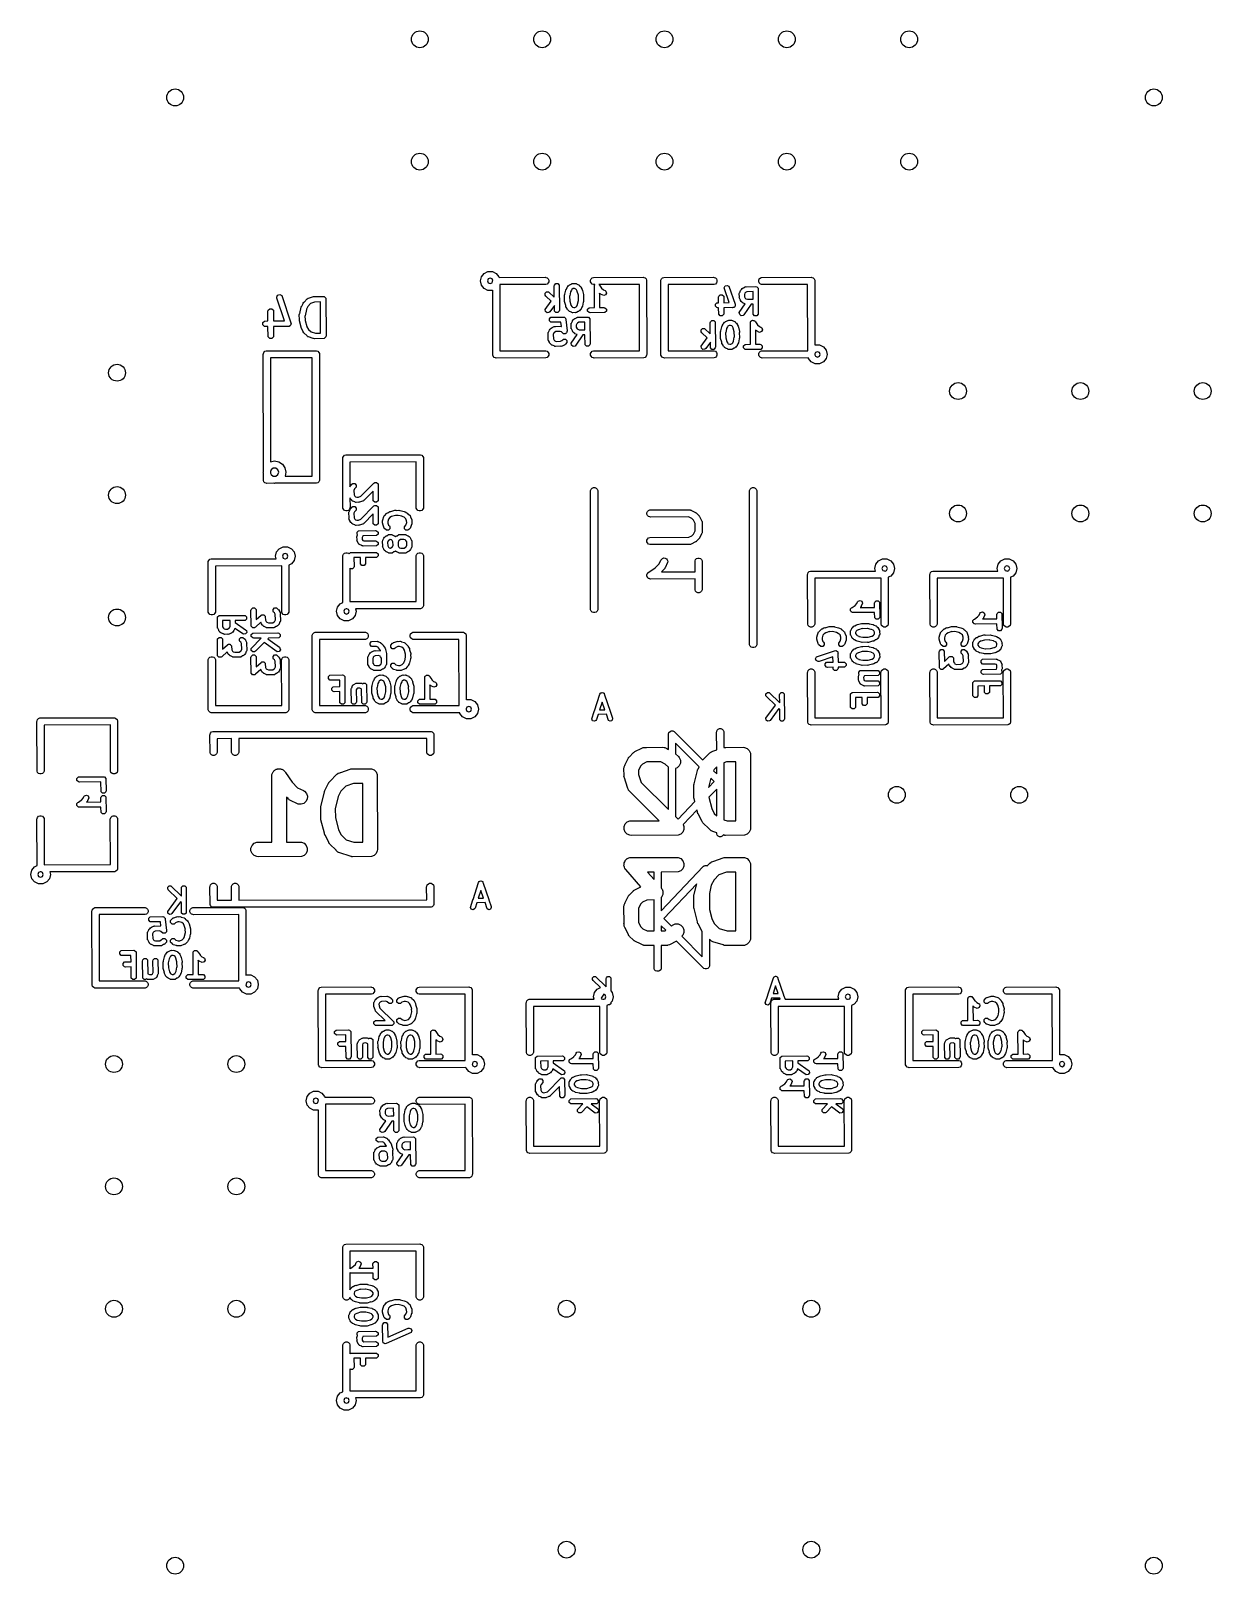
# Model space of a CAD drawing. Extents: x 0.08 to 1.05, y 0.19 to 1.45.
import ezdxf

# ---------------------------------------------------------------- set-up
doc = ezdxf.new("R2010")
doc.units = 0
doc.header["$MEASUREMENT"] = 0
doc.layers.add('BLACK', color=7, linetype='CONTINUOUS')

msp = doc.modelspace()

# ---------------------------------------------------------------- linework, layer by layer
at = {"layer": 'BLACK', "linetype": 'CONTINUOUS'}
for p, q in [((0.4495, 1.25), (0.4503, 1.2535)), ((0.4503, 1.2465), (0.4495, 1.25)), ((0.4503, 1.2535), (0.4525, 1.2562)), ((0.4525, 1.2562), (0.4557, 1.2578)), ((0.4559, 1.2516), (0.4553, 1.25)), ((0.4553, 1.25), (0.4559, 1.2484)), ((0.4557, 1.2578), (0.4593, 1.2578)), ((0.4575, 1.2522), (0.4559, 1.2516)), ((0.4591, 1.2516), (0.4575, 1.2522)), ((0.4596, 1.2503), (0.4591, 1.2516)), ((0.4591, 1.2484), (0.4595, 1.2496)), ((0.4593, 1.2578), (0.4625, 1.2562)), ((0.4595, 1.25), (0.4596, 1.2503)), ((0.4595, 1.2496), (0.4595, 1.25)), ((0.4625, 1.2562), (0.4647, 1.2535)), ((0.4647, 1.2535), (0.4648, 1.2529)), ((0.4648, 1.2529), (0.5025, 1.253)), ((0.5025, 1.253), (0.5031, 1.2529)), ((0.5031, 1.2529), (0.5041, 1.2525)), ((0.5041, 1.2525), (0.505, 1.2516)), ((0.505, 1.2516), (0.5054, 1.2506)), ((0.5054, 1.2494), (0.505, 1.2484)), ((0.5054, 1.2506), (0.5054, 1.2494)), ((0.5396, 1.2506), (0.54, 1.2516)), ((0.5396, 1.2494), (0.5396, 1.2506)), ((0.54, 1.2484), (0.5396, 1.2494)), ((0.54, 1.2516), (0.5409, 1.2525)), ((0.5409, 1.2525), (0.5419, 1.2529)), ((0.5419, 1.2529), (0.5825, 1.253)), ((0.5825, 1.253), (0.5831, 1.2529)), ((0.5831, 1.2529), (0.5841, 1.2525)), ((0.5841, 1.2525), (0.585, 1.2516)), ((0.585, 1.2516), (0.5854, 1.2506)), ((0.5854, 1.2506), (0.5855, 1.19)), ((0.597, 1.25), (0.5971, 1.2506)), ((0.5971, 1.1894), (0.597, 1.25)), ((0.5971, 1.2506), (0.5975, 1.2516)), ((0.5975, 1.2516), (0.5984, 1.2525)), ((0.5984, 1.2525), (0.5994, 1.2529)), ((0.5994, 1.2529), (0.64, 1.253)), ((0.64, 1.253), (0.6406, 1.2529)), ((0.6406, 1.2529), (0.6416, 1.2525)), ((0.6416, 1.2525), (0.6425, 1.2516)), ((0.6425, 1.2516), (0.6429, 1.2506)), ((0.6429, 1.2494), (0.6425, 1.2484)), ((0.6429, 1.2506), (0.6429, 1.2494)), ((0.6771, 1.2506), (0.6775, 1.2516)), ((0.6771, 1.2494), (0.6771, 1.2506)), ((0.6775, 1.2484), (0.6771, 1.2494)), ((0.6775, 1.2516), (0.6784, 1.2525)), ((0.6784, 1.2525), (0.6794, 1.2529)), ((0.6794, 1.2529), (0.72, 1.253)), ((0.72, 1.253), (0.7206, 1.2529)), ((0.7206, 1.2529), (0.7216, 1.2525)), ((0.7216, 1.2525), (0.7225, 1.2516)), ((0.7225, 1.2516), (0.7229, 1.2506)), ((0.7229, 1.2506), (0.7229, 1.1976)), ((0.283, 1.2367), (0.2838, 1.2383)), ((0.2831, 1.2358), (0.283, 1.2367)), ((0.2838, 1.2383), (0.2855, 1.2388)), ((0.2855, 1.2388), (0.2871, 1.238)), ((0.2871, 1.238), (0.2947, 1.2158)), ((0.3091, 1.2358), (0.3132, 1.2373)), ((0.3132, 1.2373), (0.3141, 1.2374)), ((0.3141, 1.2374), (0.3144, 1.2373)), ((0.3144, 1.2373), (0.321, 1.2374)), ((0.321, 1.2374), (0.3219, 1.2372)), ((0.3219, 1.2372), (0.3232, 1.236)), ((0.4525, 1.2438), (0.4503, 1.2465)), ((0.4557, 1.2422), (0.4525, 1.2438)), ((0.4593, 1.2422), (0.4557, 1.2422)), ((0.4559, 1.2484), (0.4575, 1.2478)), ((0.4575, 1.2478), (0.4591, 1.2484)), ((0.4596, 1.2424), (0.4593, 1.2422)), ((0.4596, 1.1894), (0.4596, 1.2424)), ((0.5031, 1.2471), (0.4654, 1.2471)), ((0.4654, 1.2471), (0.4654, 1.1929)), ((0.5025, 1.2401), (0.5037, 1.2412)), ((0.5025, 1.2384), (0.5025, 1.2401)), ((0.503, 1.2377), (0.5025, 1.2384)), ((0.5074, 1.2335), (0.503, 1.2377)), ((0.5041, 1.2475), (0.5031, 1.2471)), ((0.5037, 1.2412), (0.5053, 1.2412)), ((0.505, 1.2484), (0.5041, 1.2475)), ((0.5053, 1.2412), (0.5099, 1.2368)), ((0.5099, 1.2458), (0.51, 1.2466)), ((0.5099, 1.2368), (0.5099, 1.2458)), ((0.51, 1.2466), (0.5112, 1.2478)), ((0.5112, 1.2478), (0.5128, 1.2478)), ((0.5128, 1.2478), (0.514, 1.2466)), ((0.514, 1.2466), (0.5142, 1.2261)), ((0.5183, 1.2383), (0.5185, 1.2391)), ((0.5184, 1.2341), (0.5183, 1.2383)), ((0.5185, 1.2391), (0.5186, 1.2393)), ((0.5186, 1.2393), (0.5193, 1.2426)), ((0.5193, 1.2426), (0.5197, 1.2433)), ((0.5197, 1.2433), (0.5198, 1.2434)), ((0.5198, 1.2434), (0.5204, 1.2447)), ((0.5204, 1.2449), (0.5209, 1.2456)), ((0.5204, 1.2448), (0.5204, 1.2449)), ((0.5204, 1.2447), (0.5204, 1.2448)), ((0.5204, 1.2448), (0.5204, 1.2448)), ((0.5209, 1.2456), (0.5211, 1.2456)), ((0.5211, 1.2456), (0.5216, 1.2463)), ((0.5216, 1.2463), (0.5217, 1.2463)), ((0.5217, 1.2463), (0.5218, 1.2464)), ((0.5217, 1.2463), (0.5217, 1.2463)), ((0.5218, 1.2464), (0.5225, 1.2469)), ((0.5225, 1.2469), (0.5227, 1.2469)), ((0.5226, 1.2378), (0.5225, 1.2377)), ((0.5225, 1.2377), (0.5226, 1.2336)), ((0.5232, 1.241), (0.5226, 1.2378)), ((0.5227, 1.2469), (0.5242, 1.2477)), ((0.5233, 1.2411), (0.5232, 1.241)), ((0.5239, 1.2425), (0.5233, 1.2411)), ((0.5244, 1.243), (0.5239, 1.2425)), ((0.5242, 1.2477), (0.5243, 1.2478)), ((0.5243, 1.2478), (0.5243, 1.2478)), ((0.5243, 1.2478), (0.5245, 1.2478)), ((0.5255, 1.2437), (0.5244, 1.243)), ((0.5245, 1.2478), (0.525, 1.248)), ((0.525, 1.248), (0.5253, 1.2479)), ((0.5253, 1.2479), (0.527, 1.248)), ((0.5264, 1.2437), (0.5255, 1.2437)), ((0.5275, 1.2433), (0.5264, 1.2437)), ((0.527, 1.248), (0.5271, 1.2479)), ((0.5271, 1.2479), (0.5272, 1.248)), ((0.5272, 1.248), (0.5273, 1.2479)), ((0.5273, 1.2479), (0.5279, 1.2478)), ((0.528, 1.2428), (0.5275, 1.2433)), ((0.5279, 1.2478), (0.5281, 1.2476)), ((0.5287, 1.2416), (0.528, 1.2428)), ((0.5281, 1.2476), (0.5297, 1.2469)), ((0.5287, 1.2415), (0.5287, 1.2416)), ((0.5296, 1.2384), (0.5287, 1.2415)), ((0.5296, 1.2383), (0.5296, 1.2384)), ((0.5297, 1.2343), (0.5296, 1.2383)), ((0.5297, 1.2469), (0.5297, 1.2469)), ((0.5297, 1.2469), (0.5297, 1.2469)), ((0.5297, 1.2469), (0.5299, 1.2468)), ((0.5299, 1.2468), (0.5305, 1.2463)), ((0.5305, 1.2463), (0.5306, 1.2461)), ((0.5306, 1.2461), (0.5312, 1.2456)), ((0.5312, 1.2456), (0.5313, 1.2456)), ((0.5313, 1.2456), (0.5313, 1.2455)), ((0.5313, 1.2455), (0.5314, 1.2455)), ((0.5314, 1.2455), (0.5318, 1.2448)), ((0.5318, 1.2448), (0.5318, 1.2445)), ((0.5318, 1.2445), (0.5327, 1.243)), ((0.5327, 1.243), (0.5329, 1.2422)), ((0.5329, 1.2422), (0.5329, 1.2421)), ((0.5329, 1.2421), (0.5338, 1.2388)), ((0.5338, 1.238), (0.5337, 1.2378)), ((0.5337, 1.2378), (0.5339, 1.2336)), ((0.5338, 1.2388), (0.5338, 1.238)), ((0.5409, 1.2475), (0.54, 1.2484)), ((0.5419, 1.2471), (0.5409, 1.2475)), ((0.5425, 1.247), (0.5419, 1.2471)), ((0.5431, 1.247), (0.5425, 1.247)), ((0.5427, 1.2458), (0.5429, 1.2466)), ((0.5428, 1.2282), (0.5427, 1.2458)), ((0.5429, 1.2466), (0.543, 1.2468)), ((0.543, 1.2468), (0.5431, 1.247)), ((0.5431, 1.247), (0.5431, 1.247)), ((0.5795, 1.2471), (0.5464, 1.2471)), ((0.5464, 1.2471), (0.5465, 1.247)), ((0.5465, 1.247), (0.5468, 1.2466)), ((0.5468, 1.2466), (0.5468, 1.2465)), ((0.5468, 1.2465), (0.5485, 1.2442)), ((0.547, 1.2397), (0.5469, 1.2399)), ((0.5469, 1.2399), (0.5469, 1.2399)), ((0.5469, 1.2399), (0.547, 1.2282)), ((0.5476, 1.2392), (0.547, 1.2397)), ((0.5478, 1.2391), (0.5476, 1.2392)), ((0.5503, 1.238), (0.5478, 1.2391)), ((0.5478, 1.2391), (0.5478, 1.2391)), ((0.5478, 1.2391), (0.5478, 1.2391)), ((0.5485, 1.2442), (0.5486, 1.2441)), ((0.5486, 1.2441), (0.5501, 1.2427)), ((0.5501, 1.2427), (0.5514, 1.2421)), ((0.5519, 1.2386), (0.5503, 1.238)), ((0.5514, 1.2421), (0.5521, 1.2416)), ((0.5526, 1.24), (0.5519, 1.2386)), ((0.5521, 1.2416), (0.5526, 1.24)), ((0.5796, 1.1929), (0.5795, 1.2471)), ((0.6406, 1.2471), (0.6029, 1.2471)), ((0.6029, 1.2471), (0.6029, 1.1929)), ((0.6416, 1.2475), (0.6406, 1.2471)), ((0.6425, 1.2484), (0.6416, 1.2475)), ((0.6442, 1.2367), (0.6444, 1.2376)), ((0.6443, 1.2322), (0.6442, 1.2367)), ((0.6444, 1.2376), (0.6456, 1.2387)), ((0.6456, 1.2387), (0.6472, 1.2387)), ((0.6472, 1.2387), (0.6484, 1.2376)), ((0.6484, 1.2376), (0.6484, 1.2322)), ((0.6489, 1.2444), (0.6497, 1.2459)), ((0.649, 1.2436), (0.6489, 1.2444)), ((0.6529, 1.2323), (0.649, 1.2436)), ((0.6497, 1.2459), (0.6512, 1.2464)), ((0.6512, 1.2464), (0.6527, 1.2457)), ((0.6527, 1.2457), (0.6578, 1.2309)), ((0.6611, 1.2397), (0.6612, 1.2398)), ((0.6611, 1.2396), (0.6612, 1.2397)), ((0.6612, 1.2397), (0.6611, 1.2397)), ((0.6613, 1.2369), (0.6611, 1.2396)), ((0.6611, 1.2366), (0.6613, 1.2369)), ((0.6613, 1.236), (0.6611, 1.2366)), ((0.6612, 1.2398), (0.6613, 1.2404)), ((0.6613, 1.2404), (0.6615, 1.2406)), ((0.6615, 1.2406), (0.6622, 1.2422)), ((0.6622, 1.2423), (0.6623, 1.2424)), ((0.6622, 1.2422), (0.6622, 1.2423)), ((0.6622, 1.2423), (0.6622, 1.2423)), ((0.6623, 1.2424), (0.6628, 1.2431)), ((0.6628, 1.2431), (0.663, 1.2431)), ((0.663, 1.2431), (0.6635, 1.2438)), ((0.6635, 1.2438), (0.6635, 1.2438)), ((0.6635, 1.2438), (0.6636, 1.2438)), ((0.6636, 1.2439), (0.6643, 1.2444)), ((0.6636, 1.2438), (0.6636, 1.2439)), ((0.6643, 1.2444), (0.6645, 1.2444)), ((0.6645, 1.2444), (0.6661, 1.2452)), ((0.6658, 1.24), (0.6653, 1.2389)), ((0.6653, 1.2389), (0.6654, 1.2371)), ((0.6654, 1.2371), (0.6661, 1.236)), ((0.6663, 1.2405), (0.6658, 1.24)), ((0.6661, 1.2452), (0.6662, 1.2453)), ((0.6662, 1.2453), (0.6662, 1.2453)), ((0.6662, 1.2453), (0.6663, 1.2453)), ((0.6663, 1.2453), (0.6669, 1.2455)), ((0.6674, 1.2412), (0.6663, 1.2405)), ((0.6669, 1.2455), (0.6673, 1.2453)), ((0.6673, 1.2453), (0.6745, 1.2455)), ((0.6724, 1.2413), (0.6674, 1.2412)), ((0.6725, 1.2351), (0.6724, 1.2413)), ((0.6745, 1.2455), (0.6754, 1.2453)), ((0.6754, 1.2453), (0.6765, 1.2441)), ((0.6765, 1.2441), (0.6767, 1.2236)), ((0.6784, 1.2475), (0.6775, 1.2484)), ((0.6794, 1.2471), (0.6784, 1.2475)), ((0.68, 1.247), (0.6794, 1.2471)), ((0.717, 1.2471), (0.68, 1.247)), ((0.7171, 1.1929), (0.717, 1.2471)), ((0.2758, 1.2251), (0.276, 1.226)), ((0.2759, 1.2173), (0.2758, 1.2251)), ((0.276, 1.226), (0.2773, 1.2272)), ((0.2773, 1.2272), (0.2791, 1.2272)), ((0.2791, 1.2272), (0.2804, 1.226)), ((0.2804, 1.226), (0.2804, 1.2173)), ((0.2894, 1.2174), (0.2831, 1.2358)), ((0.3019, 1.2233), (0.303, 1.2285)), ((0.303, 1.2285), (0.3034, 1.2293)), ((0.3034, 1.2293), (0.3036, 1.2294)), ((0.3036, 1.2294), (0.3046, 1.2317)), ((0.3046, 1.2317), (0.3047, 1.2318)), ((0.3046, 1.2317), (0.3046, 1.2317)), ((0.3046, 1.2317), (0.3046, 1.2317)), ((0.3047, 1.2318), (0.3052, 1.2326)), ((0.3052, 1.2326), (0.3055, 1.2326)), ((0.3055, 1.2326), (0.308, 1.2353)), ((0.3073, 1.2267), (0.3062, 1.2216)), ((0.3074, 1.2269), (0.3073, 1.2267)), ((0.3084, 1.2291), (0.3074, 1.2269)), ((0.308, 1.2353), (0.3081, 1.2354)), ((0.3081, 1.2354), (0.3082, 1.2355)), ((0.3081, 1.2354), (0.3081, 1.2354)), ((0.3082, 1.2355), (0.3087, 1.2358)), ((0.3106, 1.2315), (0.3084, 1.2291)), ((0.3087, 1.2358), (0.3091, 1.2358)), ((0.3139, 1.2327), (0.3106, 1.2315)), ((0.3187, 1.2328), (0.3139, 1.2327)), ((0.3139, 1.2327), (0.3139, 1.2327)), ((0.3189, 1.2074), (0.3187, 1.2328)), ((0.3232, 1.236), (0.3234, 1.2051)), ((0.5024, 1.2266), (0.5074, 1.2335)), ((0.5027, 1.225), (0.5024, 1.2266)), ((0.504, 1.224), (0.5027, 1.225)), ((0.5056, 1.2243), (0.504, 1.224)), ((0.5062, 1.2248), (0.5056, 1.2243)), ((0.51, 1.23), (0.5062, 1.2248)), ((0.51, 1.2253), (0.51, 1.23)), ((0.5112, 1.2241), (0.51, 1.2253)), ((0.5128, 1.2241), (0.5112, 1.2241)), ((0.514, 1.2253), (0.5128, 1.2241)), ((0.5142, 1.2261), (0.514, 1.2253)), ((0.5183, 1.2339), (0.5184, 1.2341)), ((0.5184, 1.2331), (0.5183, 1.2339)), ((0.5193, 1.2299), (0.5184, 1.2331)), ((0.5193, 1.2297), (0.5193, 1.2299)), ((0.5195, 1.2289), (0.5193, 1.2297)), ((0.5204, 1.2274), (0.5195, 1.2289)), ((0.5204, 1.2272), (0.5204, 1.2274)), ((0.5208, 1.2265), (0.5204, 1.2272)), ((0.5209, 1.2264), (0.5208, 1.2265)), ((0.5216, 1.2258), (0.5209, 1.2264)), ((0.5209, 1.2264), (0.5209, 1.2264)), ((0.5209, 1.2264), (0.5209, 1.2264)), ((0.5217, 1.2256), (0.5216, 1.2258)), ((0.5223, 1.2251), (0.5217, 1.2256)), ((0.5224, 1.2251), (0.5223, 1.2251)), ((0.5225, 1.2251), (0.5224, 1.2251)), ((0.5241, 1.2244), (0.5225, 1.2251)), ((0.5225, 1.2251), (0.5225, 1.2251)), ((0.5226, 1.2336), (0.5226, 1.2335)), ((0.5226, 1.2335), (0.5235, 1.2304)), ((0.5235, 1.2304), (0.5235, 1.2303)), ((0.5235, 1.2303), (0.5242, 1.2291)), ((0.5243, 1.2241), (0.5241, 1.2244)), ((0.5242, 1.2291), (0.5247, 1.2286)), ((0.5249, 1.224), (0.5243, 1.2241)), ((0.5247, 1.2286), (0.5258, 1.2282)), ((0.525, 1.224), (0.5249, 1.224)), ((0.5252, 1.224), (0.525, 1.224)), ((0.525, 1.224), (0.525, 1.224)), ((0.5269, 1.2241), (0.5252, 1.224)), ((0.5258, 1.2282), (0.5267, 1.2282)), ((0.5267, 1.2282), (0.5278, 1.2289)), ((0.5272, 1.224), (0.5269, 1.2241)), ((0.5277, 1.2241), (0.5272, 1.224)), ((0.5279, 1.2241), (0.5277, 1.2241)), ((0.5278, 1.2289), (0.5283, 1.2294)), ((0.528, 1.2242), (0.5279, 1.2242)), ((0.5279, 1.2242), (0.5279, 1.2241)), ((0.5295, 1.2251), (0.528, 1.2242)), ((0.5283, 1.2294), (0.5289, 1.2308)), ((0.5289, 1.2308), (0.529, 1.2309)), ((0.529, 1.2309), (0.5296, 1.2341)), ((0.5297, 1.2251), (0.5295, 1.2251)), ((0.5296, 1.2341), (0.5297, 1.2343)), ((0.5304, 1.2255), (0.5297, 1.2251)), ((0.5305, 1.2256), (0.5304, 1.2255)), ((0.5311, 1.2263), (0.5305, 1.2257)), ((0.5305, 1.2257), (0.5305, 1.2256)), ((0.5305, 1.2256), (0.5305, 1.2256)), ((0.5313, 1.2264), (0.5311, 1.2263)), ((0.5318, 1.227), (0.5313, 1.2264)), ((0.5324, 1.2285), (0.5318, 1.2272)), ((0.5318, 1.2272), (0.5318, 1.2272)), ((0.5318, 1.2272), (0.5318, 1.2272)), ((0.5318, 1.2272), (0.5318, 1.227)), ((0.5325, 1.2286), (0.5324, 1.2285)), ((0.5329, 1.2293), (0.5325, 1.2286)), ((0.5336, 1.2327), (0.5329, 1.2293)), ((0.5337, 1.2328), (0.5336, 1.2327)), ((0.5339, 1.2336), (0.5337, 1.2328)), ((0.5372, 1.2269), (0.5384, 1.2281)), ((0.5372, 1.2253), (0.5372, 1.2269)), ((0.5384, 1.2241), (0.5372, 1.2253)), ((0.5384, 1.2281), (0.5428, 1.2282)), ((0.5392, 1.224), (0.5384, 1.2241)), ((0.5513, 1.2241), (0.5392, 1.224)), ((0.547, 1.2282), (0.5505, 1.2283)), ((0.5505, 1.2283), (0.5513, 1.2281)), ((0.5513, 1.2281), (0.5525, 1.2269)), ((0.5525, 1.2253), (0.5513, 1.2241)), ((0.5525, 1.2269), (0.5525, 1.2253)), ((0.6416, 1.231), (0.6428, 1.2322)), ((0.6416, 1.2294), (0.6416, 1.231)), ((0.6428, 1.2282), (0.6416, 1.2294)), ((0.6428, 1.2322), (0.6443, 1.2322)), ((0.6436, 1.228), (0.6428, 1.2282)), ((0.6443, 1.228), (0.6436, 1.228)), ((0.6444, 1.2228), (0.6443, 1.228)), ((0.6484, 1.2322), (0.6529, 1.2323)), ((0.6485, 1.2236), (0.6484, 1.2228)), ((0.6553, 1.2282), (0.6485, 1.2281)), ((0.6485, 1.2281), (0.6485, 1.2236)), ((0.6556, 1.228), (0.6553, 1.2282)), ((0.6561, 1.2282), (0.6556, 1.228)), ((0.6566, 1.2282), (0.6561, 1.2282)), ((0.6569, 1.2284), (0.6566, 1.2282)), ((0.6572, 1.2286), (0.6569, 1.2284)), ((0.6574, 1.229), (0.6572, 1.2286)), ((0.6578, 1.2294), (0.6574, 1.229)), ((0.6578, 1.2309), (0.6579, 1.23)), ((0.6579, 1.23), (0.6578, 1.2297)), ((0.6578, 1.2297), (0.6578, 1.2294)), ((0.6612, 1.2241), (0.666, 1.2312)), ((0.6615, 1.2225), (0.6612, 1.2241)), ((0.6613, 1.2359), (0.6613, 1.236)), ((0.6614, 1.2358), (0.6613, 1.2359)), ((0.6613, 1.2359), (0.6613, 1.2359)), ((0.6622, 1.2343), (0.6614, 1.2358)), ((0.6622, 1.234), (0.6622, 1.2343)), ((0.6627, 1.2333), (0.6622, 1.234)), ((0.6628, 1.2333), (0.6627, 1.2333)), ((0.6628, 1.2332), (0.6628, 1.2333)), ((0.6635, 1.2327), (0.6628, 1.2332)), ((0.6628, 1.2332), (0.6628, 1.2332)), ((0.6635, 1.2325), (0.6635, 1.2327)), ((0.6642, 1.232), (0.6635, 1.2325)), ((0.6643, 1.2319), (0.6642, 1.232)), ((0.666, 1.2312), (0.6643, 1.2319)), ((0.6643, 1.2319), (0.6643, 1.2319)), ((0.6643, 1.2319), (0.6643, 1.2319)), ((0.6709, 1.2309), (0.665, 1.2224)), ((0.666, 1.2312), (0.666, 1.2312)), ((0.6661, 1.236), (0.6666, 1.2355)), ((0.6666, 1.2355), (0.6678, 1.235)), ((0.6678, 1.235), (0.6701, 1.2351)), ((0.6701, 1.2351), (0.6703, 1.2351)), ((0.6703, 1.2351), (0.6704, 1.2351)), ((0.6704, 1.2351), (0.6725, 1.2351)), ((0.6725, 1.2309), (0.6709, 1.2309)), ((0.6726, 1.2228), (0.6725, 1.2309)), ((0.6767, 1.2236), (0.6765, 1.2228)), ((0.2717, 1.216), (0.273, 1.2172)), ((0.2717, 1.2142), (0.2717, 1.216)), ((0.273, 1.2129), (0.2717, 1.2142)), ((0.273, 1.2172), (0.2759, 1.2173)), ((0.2739, 1.2127), (0.273, 1.2129)), ((0.2759, 1.2127), (0.2739, 1.2127)), ((0.276, 1.2042), (0.2759, 1.2127)), ((0.2804, 1.2173), (0.2894, 1.2174)), ((0.292, 1.2129), (0.2805, 1.2128)), ((0.2805, 1.2128), (0.2805, 1.2051)), ((0.2923, 1.2127), (0.292, 1.2129)), ((0.2928, 1.2129), (0.2923, 1.2127)), ((0.2934, 1.2129), (0.2928, 1.2129)), ((0.2936, 1.2132), (0.2934, 1.2129)), ((0.294, 1.2133), (0.2936, 1.2132)), ((0.2943, 1.2138), (0.294, 1.2133)), ((0.2946, 1.2142), (0.2943, 1.2138)), ((0.2948, 1.2149), (0.2946, 1.2146)), ((0.2946, 1.2146), (0.2946, 1.2142)), ((0.2947, 1.2158), (0.2948, 1.2149)), ((0.3015, 1.2222), (0.3017, 1.2231)), ((0.3017, 1.2184), (0.3015, 1.2222)), ((0.3016, 1.2183), (0.3017, 1.2184)), ((0.3016, 1.2174), (0.3016, 1.2183)), ((0.303, 1.2122), (0.3016, 1.2174)), ((0.3017, 1.2231), (0.3019, 1.2233)), ((0.303, 1.212), (0.303, 1.2122)), ((0.3032, 1.2112), (0.303, 1.212)), ((0.3046, 1.2087), (0.3032, 1.2112)), ((0.3062, 1.2216), (0.3061, 1.2215)), ((0.3061, 1.2215), (0.3062, 1.2179)), ((0.3062, 1.2179), (0.3062, 1.2178)), ((0.3062, 1.2178), (0.3076, 1.2128)), ((0.3076, 1.2128), (0.3076, 1.2126)), ((0.3076, 1.2126), (0.3089, 1.2104)), ((0.506, 1.2191), (0.5071, 1.2203)), ((0.506, 1.2175), (0.506, 1.2191)), ((0.5071, 1.2163), (0.506, 1.2175)), ((0.5067, 1.2106), (0.5073, 1.2113)), ((0.5071, 1.2203), (0.5173, 1.2205)), ((0.508, 1.2162), (0.5071, 1.2163)), ((0.5073, 1.2113), (0.5074, 1.2114)), ((0.5073, 1.2113), (0.5073, 1.2113)), ((0.5073, 1.2113), (0.5073, 1.2113)), ((0.5074, 1.2114), (0.5081, 1.2119)), ((0.5154, 1.2163), (0.508, 1.2162)), ((0.5081, 1.2119), (0.5083, 1.2119)), ((0.5083, 1.2119), (0.5098, 1.2127)), ((0.5098, 1.2127), (0.5099, 1.2128)), ((0.5099, 1.2128), (0.51, 1.2128)), ((0.51, 1.2128), (0.5101, 1.2128)), ((0.5101, 1.2128), (0.5106, 1.2129)), ((0.5106, 1.2129), (0.511, 1.2128)), ((0.511, 1.2128), (0.5155, 1.213)), ((0.5158, 1.2129), (0.5154, 1.2163)), ((0.5155, 1.213), (0.5156, 1.2129)), ((0.5156, 1.2129), (0.5156, 1.2129)), ((0.5156, 1.2129), (0.5157, 1.2129)), ((0.5157, 1.2129), (0.5158, 1.2129)), ((0.5173, 1.2205), (0.5179, 1.2204)), ((0.5179, 1.2204), (0.518, 1.2204)), ((0.518, 1.2204), (0.518, 1.2203)), ((0.518, 1.2203), (0.5182, 1.2203)), ((0.5182, 1.2203), (0.5187, 1.2198)), ((0.5187, 1.2198), (0.5192, 1.2193)), ((0.5192, 1.2193), (0.5192, 1.2192)), ((0.5192, 1.2192), (0.5193, 1.2191)), ((0.5193, 1.2191), (0.5193, 1.2185)), ((0.5193, 1.2185), (0.5204, 1.2091)), ((0.5236, 1.2147), (0.5237, 1.2148)), ((0.5236, 1.2146), (0.5237, 1.2147)), ((0.5237, 1.2147), (0.5236, 1.2147)), ((0.5238, 1.2119), (0.5236, 1.2146)), ((0.5236, 1.2116), (0.5238, 1.2119)), ((0.5238, 1.211), (0.5236, 1.2116)), ((0.5237, 1.2148), (0.5238, 1.2154)), ((0.5238, 1.2154), (0.524, 1.2156)), ((0.5238, 1.2109), (0.5238, 1.211)), ((0.5239, 1.2108), (0.5238, 1.2109)), ((0.5238, 1.2109), (0.5238, 1.2109)), ((0.524, 1.2156), (0.5247, 1.2172)), ((0.5247, 1.2173), (0.5248, 1.2174)), ((0.5247, 1.2172), (0.5247, 1.2173)), ((0.5247, 1.2173), (0.5247, 1.2173)), ((0.5248, 1.2174), (0.5253, 1.2181)), ((0.5253, 1.2181), (0.5255, 1.2181)), ((0.5255, 1.2181), (0.526, 1.2188)), ((0.526, 1.2188), (0.526, 1.2188)), ((0.526, 1.2188), (0.5261, 1.2188)), ((0.5261, 1.2189), (0.5268, 1.2194)), ((0.5261, 1.2188), (0.5261, 1.2189)), ((0.5268, 1.2194), (0.527, 1.2194)), ((0.527, 1.2194), (0.5286, 1.2202)), ((0.5283, 1.215), (0.5278, 1.2139)), ((0.5278, 1.2139), (0.5279, 1.2121)), ((0.5279, 1.2121), (0.5286, 1.211)), ((0.5288, 1.2155), (0.5283, 1.215)), ((0.5286, 1.2202), (0.5287, 1.2203)), ((0.5286, 1.211), (0.5291, 1.2105)), ((0.5287, 1.2203), (0.5287, 1.2203)), ((0.5287, 1.2203), (0.5288, 1.2203)), ((0.5288, 1.2203), (0.5294, 1.2205)), ((0.5299, 1.2162), (0.5288, 1.2155)), ((0.5294, 1.2205), (0.5298, 1.2203)), ((0.5298, 1.2203), (0.537, 1.2205)), ((0.5349, 1.2163), (0.5299, 1.2162)), ((0.535, 1.2101), (0.5349, 1.2163)), ((0.537, 1.2205), (0.5379, 1.2203)), ((0.5379, 1.2203), (0.539, 1.2191)), ((0.539, 1.2191), (0.5392, 1.1986)), ((0.63, 1.2101), (0.6312, 1.2112)), ((0.6312, 1.2112), (0.6328, 1.2112)), ((0.6328, 1.2112), (0.6374, 1.2068)), ((0.6374, 1.2158), (0.6375, 1.2166)), ((0.6374, 1.2068), (0.6374, 1.2158)), ((0.6375, 1.2166), (0.6387, 1.2178)), ((0.6387, 1.2178), (0.6403, 1.2178)), ((0.6403, 1.2178), (0.6415, 1.2166)), ((0.6415, 1.2166), (0.6417, 1.1961)), ((0.6456, 1.2216), (0.6444, 1.2228)), ((0.6472, 1.2216), (0.6456, 1.2216)), ((0.6461, 1.2093), (0.6468, 1.2126)), ((0.6468, 1.2126), (0.6472, 1.2133)), ((0.6484, 1.2228), (0.6472, 1.2216)), ((0.6472, 1.2133), (0.6473, 1.2134)), ((0.6473, 1.2134), (0.6479, 1.2147)), ((0.6479, 1.2149), (0.6484, 1.2156)), ((0.6479, 1.2148), (0.6479, 1.2149)), ((0.6479, 1.2147), (0.6479, 1.2148)), ((0.6479, 1.2148), (0.6479, 1.2148)), ((0.6484, 1.2156), (0.6486, 1.2156)), ((0.6486, 1.2156), (0.6491, 1.2163)), ((0.6491, 1.2163), (0.6492, 1.2163)), ((0.6492, 1.2163), (0.6493, 1.2164)), ((0.6492, 1.2163), (0.6492, 1.2163)), ((0.6493, 1.2164), (0.65, 1.2169)), ((0.65, 1.2169), (0.6502, 1.2169)), ((0.6507, 1.211), (0.6501, 1.2078)), ((0.6502, 1.2169), (0.6517, 1.2177)), ((0.6508, 1.2111), (0.6507, 1.211)), ((0.6514, 1.2125), (0.6508, 1.2111)), ((0.6519, 1.213), (0.6514, 1.2125)), ((0.6517, 1.2177), (0.6518, 1.2178)), ((0.6518, 1.2178), (0.6518, 1.2178)), ((0.6518, 1.2178), (0.652, 1.2178)), ((0.653, 1.2137), (0.6519, 1.213)), ((0.652, 1.2178), (0.6525, 1.218)), ((0.6525, 1.218), (0.6528, 1.2179)), ((0.6528, 1.2179), (0.6545, 1.218)), ((0.6539, 1.2137), (0.653, 1.2137)), ((0.655, 1.2133), (0.6539, 1.2137)), ((0.6545, 1.218), (0.6546, 1.2179)), ((0.6546, 1.2179), (0.6547, 1.218)), ((0.6547, 1.218), (0.6548, 1.2179)), ((0.6548, 1.2179), (0.6554, 1.2178)), ((0.6555, 1.2128), (0.655, 1.2133)), ((0.6554, 1.2178), (0.6556, 1.2176)), ((0.6562, 1.2116), (0.6555, 1.2128)), ((0.6556, 1.2176), (0.6572, 1.2169)), ((0.6562, 1.2115), (0.6562, 1.2116)), ((0.6571, 1.2084), (0.6562, 1.2115)), ((0.6572, 1.2169), (0.6572, 1.2169)), ((0.6572, 1.2169), (0.6572, 1.2169)), ((0.6572, 1.2169), (0.6574, 1.2168)), ((0.6574, 1.2168), (0.658, 1.2163)), ((0.658, 1.2163), (0.6581, 1.2161)), ((0.6581, 1.2161), (0.6587, 1.2156)), ((0.6587, 1.2156), (0.6588, 1.2156)), ((0.6588, 1.2156), (0.6588, 1.2155)), ((0.6588, 1.2155), (0.6589, 1.2155)), ((0.6589, 1.2155), (0.6593, 1.2148)), ((0.6593, 1.2148), (0.6593, 1.2145)), ((0.6593, 1.2145), (0.6602, 1.213)), ((0.6602, 1.213), (0.6604, 1.2122)), ((0.6604, 1.2122), (0.6604, 1.2121)), ((0.6604, 1.2121), (0.6613, 1.2088)), ((0.6628, 1.2215), (0.6615, 1.2225)), ((0.6644, 1.2218), (0.6628, 1.2215)), ((0.665, 1.2224), (0.6644, 1.2218)), ((0.6702, 1.2158), (0.6704, 1.2166)), ((0.6703, 1.1982), (0.6702, 1.2158)), ((0.6704, 1.2166), (0.6705, 1.2168)), ((0.6705, 1.2168), (0.6706, 1.217)), ((0.6706, 1.217), (0.6711, 1.2174)), ((0.6711, 1.2174), (0.6715, 1.2178)), ((0.6715, 1.2178), (0.6718, 1.2178)), ((0.6718, 1.2178), (0.6719, 1.2179)), ((0.6719, 1.2179), (0.6726, 1.2178)), ((0.6737, 1.2216), (0.6726, 1.2228)), ((0.6726, 1.2178), (0.6732, 1.2178)), ((0.6732, 1.2178), (0.6733, 1.2176)), ((0.6733, 1.2176), (0.6736, 1.2176)), ((0.6736, 1.2176), (0.674, 1.217)), ((0.6754, 1.2216), (0.6737, 1.2216)), ((0.674, 1.217), (0.6743, 1.2166)), ((0.6743, 1.2166), (0.6743, 1.2165)), ((0.6743, 1.2165), (0.676, 1.2142)), ((0.6765, 1.2228), (0.6754, 1.2216)), ((0.676, 1.2142), (0.6761, 1.2141)), ((0.6761, 1.2141), (0.6776, 1.2127)), ((0.6776, 1.2127), (0.6789, 1.2121)), ((0.6789, 1.2121), (0.6796, 1.2116)), ((0.6796, 1.2116), (0.6801, 1.21)), ((0.2773, 1.2029), (0.276, 1.2042)), ((0.2791, 1.2029), (0.2773, 1.2029)), ((0.2804, 1.2042), (0.2791, 1.2029)), ((0.2805, 1.2051), (0.2804, 1.2042)), ((0.3046, 1.2085), (0.3046, 1.2087)), ((0.3051, 1.2077), (0.3046, 1.2085)), ((0.3052, 1.2076), (0.3051, 1.2077)), ((0.3079, 1.2051), (0.3052, 1.2076)), ((0.3052, 1.2076), (0.3052, 1.2076)), ((0.3052, 1.2076), (0.3052, 1.2076)), ((0.3081, 1.2047), (0.3079, 1.2051)), ((0.3086, 1.2044), (0.3081, 1.2047)), ((0.3087, 1.2043), (0.3086, 1.2044)), ((0.3088, 1.2043), (0.3087, 1.2043)), ((0.3089, 1.2043), (0.3088, 1.2043)), ((0.3089, 1.2104), (0.3111, 1.2084)), ((0.3128, 1.2031), (0.3089, 1.2043)), ((0.3111, 1.2084), (0.3146, 1.2073)), ((0.313, 1.2029), (0.3128, 1.2031)), ((0.3139, 1.2027), (0.313, 1.2029)), ((0.3219, 1.2029), (0.3139, 1.2027)), ((0.3146, 1.2073), (0.3147, 1.2073)), ((0.3147, 1.2073), (0.3189, 1.2074)), ((0.3232, 1.2042), (0.3219, 1.2029)), ((0.3234, 1.2051), (0.3232, 1.2042)), ((0.5049, 1.2073), (0.505, 1.2079)), ((0.5049, 1.2072), (0.5049, 1.2073)), ((0.5049, 1.2071), (0.5049, 1.2072)), ((0.5049, 1.2072), (0.5049, 1.2072)), ((0.505, 1.2026), (0.5049, 1.2071)), ((0.5049, 1.2022), (0.505, 1.2026)), ((0.505, 1.2016), (0.5049, 1.2022)), ((0.505, 1.2079), (0.5053, 1.2081)), ((0.505, 1.2015), (0.505, 1.2016)), ((0.5051, 1.2015), (0.505, 1.2015)), ((0.5051, 1.2014), (0.5051, 1.2015)), ((0.506, 1.1999), (0.5051, 1.2014)), ((0.5053, 1.2081), (0.506, 1.2097)), ((0.506, 1.2099), (0.5066, 1.2106)), ((0.506, 1.2098), (0.506, 1.2099)), ((0.506, 1.2097), (0.506, 1.2098)), ((0.506, 1.2098), (0.506, 1.2098)), ((0.506, 1.1997), (0.506, 1.1999)), ((0.5064, 1.199), (0.506, 1.1997)), ((0.5065, 1.1989), (0.5064, 1.199)), ((0.5066, 1.1989), (0.5065, 1.1989)), ((0.5066, 1.2106), (0.5067, 1.2106)), ((0.5072, 1.1983), (0.5066, 1.1989)), ((0.5066, 1.1989), (0.5066, 1.1989)), ((0.5073, 1.1981), (0.5072, 1.1983)), ((0.5095, 1.2075), (0.5091, 1.2063)), ((0.5091, 1.2063), (0.5092, 1.2027)), ((0.5092, 1.2027), (0.5098, 1.2016)), ((0.51, 1.208), (0.5095, 1.2075)), ((0.5098, 1.2016), (0.5103, 1.2011)), ((0.5111, 1.2087), (0.51, 1.208)), ((0.5103, 1.2011), (0.5115, 1.2006)), ((0.5148, 1.2088), (0.5111, 1.2087)), ((0.5115, 1.2006), (0.5151, 1.2007)), ((0.5159, 1.2083), (0.5148, 1.2088)), ((0.5151, 1.2007), (0.5162, 1.2014)), ((0.5175, 1.2069), (0.5159, 1.2083)), ((0.5162, 1.2014), (0.5168, 1.202)), ((0.5168, 1.202), (0.5175, 1.2025)), ((0.5176, 1.2069), (0.5175, 1.2069)), ((0.5175, 1.2025), (0.5191, 1.2025)), ((0.5177, 1.2069), (0.5176, 1.2069)), ((0.5184, 1.2069), (0.5177, 1.2069)), ((0.5191, 1.2069), (0.5184, 1.2069)), ((0.5203, 1.1997), (0.519, 1.1982)), ((0.5192, 1.207), (0.5191, 1.2069)), ((0.5191, 1.2025), (0.5203, 1.2013)), ((0.5193, 1.207), (0.5192, 1.207)), ((0.5198, 1.2076), (0.5193, 1.207)), ((0.5203, 1.2081), (0.5198, 1.2076)), ((0.5204, 1.2091), (0.5203, 1.2083)), ((0.5203, 1.2083), (0.5203, 1.2082)), ((0.5203, 1.2082), (0.5203, 1.2081)), ((0.5203, 1.2013), (0.5203, 1.1997)), ((0.5237, 1.1991), (0.5285, 1.2062)), ((0.524, 1.1975), (0.5237, 1.1991)), ((0.5247, 1.2093), (0.5239, 1.2108)), ((0.5247, 1.209), (0.5247, 1.2093)), ((0.5252, 1.2083), (0.5247, 1.209)), ((0.5253, 1.2083), (0.5252, 1.2083)), ((0.5253, 1.2082), (0.5253, 1.2083)), ((0.526, 1.2077), (0.5253, 1.2082)), ((0.5253, 1.2082), (0.5253, 1.2082)), ((0.526, 1.2075), (0.526, 1.2077)), ((0.5267, 1.207), (0.526, 1.2075)), ((0.5268, 1.2069), (0.5267, 1.207)), ((0.5285, 1.2062), (0.5268, 1.2069)), ((0.5268, 1.2069), (0.5268, 1.2069)), ((0.5268, 1.2069), (0.5268, 1.2069)), ((0.5334, 1.2059), (0.5275, 1.1974)), ((0.5285, 1.2062), (0.5285, 1.2062)), ((0.5291, 1.2105), (0.5303, 1.21)), ((0.5303, 1.21), (0.5326, 1.2101)), ((0.5326, 1.2101), (0.5328, 1.2101)), ((0.5328, 1.2101), (0.5329, 1.2101)), ((0.5329, 1.2101), (0.535, 1.2101)), ((0.535, 1.2059), (0.5334, 1.2059)), ((0.5351, 1.1978), (0.535, 1.2059)), ((0.5392, 1.1986), (0.539, 1.1978)), ((0.6299, 1.1966), (0.6349, 1.2035)), ((0.63, 1.2084), (0.63, 1.2101)), ((0.6305, 1.2077), (0.63, 1.2084)), ((0.6349, 1.2035), (0.6305, 1.2077)), ((0.6375, 1.2), (0.6337, 1.1948)), ((0.6375, 1.1953), (0.6375, 1.2)), ((0.6458, 1.2083), (0.646, 1.2091)), ((0.6459, 1.2041), (0.6458, 1.2083)), ((0.6458, 1.2039), (0.6459, 1.2041)), ((0.6459, 1.2031), (0.6458, 1.2039)), ((0.6468, 1.1999), (0.6459, 1.2031)), ((0.646, 1.2091), (0.6461, 1.2093)), ((0.6468, 1.1997), (0.6468, 1.1999)), ((0.647, 1.1989), (0.6468, 1.1997)), ((0.6479, 1.1974), (0.647, 1.1989)), ((0.6501, 1.2078), (0.65, 1.2077)), ((0.65, 1.2077), (0.6501, 1.2036)), ((0.6501, 1.2036), (0.6501, 1.2035)), ((0.6501, 1.2035), (0.651, 1.2004)), ((0.651, 1.2004), (0.651, 1.2003)), ((0.651, 1.2003), (0.6517, 1.1991)), ((0.6517, 1.1991), (0.6522, 1.1986)), ((0.6522, 1.1986), (0.6533, 1.1982)), ((0.6533, 1.1982), (0.6542, 1.1982)), ((0.6542, 1.1982), (0.6553, 1.1989)), ((0.6553, 1.1989), (0.6558, 1.1994)), ((0.6558, 1.1994), (0.6564, 1.2008)), ((0.6564, 1.2008), (0.6565, 1.2009)), ((0.6565, 1.2009), (0.6571, 1.2041)), ((0.6571, 1.2083), (0.6571, 1.2084)), ((0.6572, 1.2043), (0.6571, 1.2083)), ((0.6571, 1.2041), (0.6572, 1.2043)), ((0.6599, 1.1985), (0.6593, 1.1972)), ((0.66, 1.1986), (0.6599, 1.1985)), ((0.6604, 1.1993), (0.66, 1.1986)), ((0.6611, 1.2027), (0.6604, 1.1993)), ((0.6612, 1.2028), (0.6611, 1.2027)), ((0.6613, 1.208), (0.6612, 1.2078)), ((0.6612, 1.2078), (0.6614, 1.2036)), ((0.6614, 1.2036), (0.6612, 1.2028)), ((0.6613, 1.2088), (0.6613, 1.208)), ((0.6745, 1.2097), (0.6744, 1.2099)), ((0.6744, 1.2099), (0.6744, 1.2099)), ((0.6744, 1.2099), (0.6745, 1.1982)), ((0.6751, 1.2092), (0.6745, 1.2097)), ((0.6745, 1.1982), (0.678, 1.1983)), ((0.6753, 1.2091), (0.6751, 1.2092)), ((0.6778, 1.208), (0.6753, 1.2091)), ((0.6753, 1.2091), (0.6753, 1.2091)), ((0.6753, 1.2091), (0.6753, 1.2091)), ((0.6794, 1.2086), (0.6778, 1.208)), ((0.678, 1.1983), (0.6788, 1.1981)), ((0.6801, 1.21), (0.6794, 1.2086)), ((0.272, 1.19), (0.2721, 1.1906)), ((0.2721, 1.0943), (0.272, 1.19)), ((0.2721, 1.1906), (0.2725, 1.1916)), ((0.2725, 1.1916), (0.2734, 1.1925)), ((0.2734, 1.1925), (0.2744, 1.1929)), ((0.2744, 1.1929), (0.315, 1.193)), ((0.2779, 1.1871), (0.2779, 1.1023)), ((0.312, 1.1871), (0.2779, 1.1871)), ((0.3121, 1.0904), (0.312, 1.1871)), ((0.315, 1.193), (0.3156, 1.1929)), ((0.3156, 1.1929), (0.3166, 1.1925)), ((0.3166, 1.1925), (0.3175, 1.1916)), ((0.3175, 1.1916), (0.3179, 1.1906)), ((0.3179, 1.1906), (0.318, 1.0875)), ((0.46, 1.1884), (0.4596, 1.1894)), ((0.4609, 1.1875), (0.46, 1.1884)), ((0.4619, 1.1871), (0.4609, 1.1875)), ((0.4625, 1.187), (0.4619, 1.1871)), ((0.5031, 1.1871), (0.4625, 1.187)), ((0.4654, 1.1929), (0.5025, 1.193)), ((0.5025, 1.193), (0.5031, 1.1929)), ((0.5031, 1.1929), (0.5041, 1.1925)), ((0.5041, 1.1875), (0.5031, 1.1871)), ((0.5041, 1.1925), (0.505, 1.1916)), ((0.505, 1.1884), (0.5041, 1.1875)), ((0.505, 1.1916), (0.5054, 1.1906)), ((0.5054, 1.1894), (0.505, 1.1884)), ((0.5054, 1.1906), (0.5054, 1.1894)), ((0.5079, 1.1976), (0.5073, 1.1981)), ((0.5081, 1.1976), (0.5079, 1.1976)), ((0.5097, 1.1969), (0.5081, 1.1976)), ((0.5081, 1.1976), (0.5081, 1.1976)), ((0.5081, 1.1976), (0.5081, 1.1976)), ((0.51, 1.1966), (0.5097, 1.1969)), ((0.5105, 1.1965), (0.51, 1.1966)), ((0.5106, 1.1965), (0.5105, 1.1965)), ((0.5107, 1.1965), (0.5106, 1.1965)), ((0.5108, 1.1965), (0.5107, 1.1965)), ((0.5152, 1.1966), (0.5108, 1.1965)), ((0.5156, 1.1965), (0.5152, 1.1966)), ((0.5162, 1.1966), (0.5156, 1.1965)), ((0.5163, 1.1966), (0.5162, 1.1966)), ((0.5164, 1.1967), (0.5163, 1.1967)), ((0.5163, 1.1967), (0.5163, 1.1966)), ((0.518, 1.1976), (0.5164, 1.1967)), ((0.5182, 1.1976), (0.518, 1.1976)), ((0.5189, 1.198), (0.5182, 1.1976)), ((0.519, 1.1981), (0.5189, 1.1981)), ((0.5189, 1.1981), (0.5189, 1.198)), ((0.519, 1.1982), (0.519, 1.1981)), ((0.5253, 1.1965), (0.524, 1.1975)), ((0.5269, 1.1968), (0.5253, 1.1965)), ((0.5275, 1.1974), (0.5269, 1.1968)), ((0.5362, 1.1966), (0.5351, 1.1978)), ((0.5379, 1.1966), (0.5362, 1.1966)), ((0.539, 1.1978), (0.5379, 1.1966)), ((0.5396, 1.1906), (0.54, 1.1916)), ((0.5396, 1.1894), (0.5396, 1.1906)), ((0.54, 1.1884), (0.5396, 1.1894)), ((0.54, 1.1916), (0.5409, 1.1925)), ((0.5409, 1.1875), (0.54, 1.1884)), ((0.5409, 1.1925), (0.5419, 1.1929)), ((0.5419, 1.1871), (0.5409, 1.1875)), ((0.5419, 1.1929), (0.5796, 1.1929)), ((0.5425, 1.187), (0.5419, 1.1871)), ((0.5831, 1.1871), (0.5425, 1.187)), ((0.5841, 1.1875), (0.5831, 1.1871)), ((0.585, 1.1884), (0.5841, 1.1875)), ((0.5854, 1.1894), (0.585, 1.1884)), ((0.5855, 1.19), (0.5854, 1.1894)), ((0.5975, 1.1884), (0.5971, 1.1894)), ((0.5984, 1.1875), (0.5975, 1.1884)), ((0.5994, 1.1871), (0.5984, 1.1875)), ((0.6, 1.187), (0.5994, 1.1871)), ((0.6406, 1.1871), (0.6, 1.187)), ((0.6029, 1.1929), (0.64, 1.193)), ((0.6302, 1.195), (0.6299, 1.1966)), ((0.6315, 1.194), (0.6302, 1.195)), ((0.6331, 1.1943), (0.6315, 1.194)), ((0.6337, 1.1948), (0.6331, 1.1943)), ((0.6387, 1.1941), (0.6375, 1.1953)), ((0.6403, 1.1941), (0.6387, 1.1941)), ((0.64, 1.193), (0.6406, 1.1929)), ((0.6415, 1.1953), (0.6403, 1.1941)), ((0.6406, 1.1929), (0.6416, 1.1925)), ((0.6416, 1.1875), (0.6406, 1.1871)), ((0.6417, 1.1961), (0.6415, 1.1953)), ((0.6416, 1.1925), (0.6425, 1.1916)), ((0.6425, 1.1884), (0.6416, 1.1875)), ((0.6425, 1.1916), (0.6429, 1.1906)), ((0.6429, 1.1894), (0.6425, 1.1884)), ((0.6429, 1.1906), (0.6429, 1.1894)), ((0.6479, 1.1972), (0.6479, 1.1974)), ((0.6483, 1.1965), (0.6479, 1.1972)), ((0.6484, 1.1964), (0.6483, 1.1965)), ((0.6491, 1.1958), (0.6484, 1.1964)), ((0.6484, 1.1964), (0.6484, 1.1964)), ((0.6484, 1.1964), (0.6484, 1.1964)), ((0.6492, 1.1956), (0.6491, 1.1958)), ((0.6498, 1.1951), (0.6492, 1.1956)), ((0.6499, 1.1951), (0.6498, 1.1951)), ((0.65, 1.1951), (0.6499, 1.1951)), ((0.6516, 1.1944), (0.65, 1.1951)), ((0.65, 1.1951), (0.65, 1.1951)), ((0.6518, 1.1941), (0.6516, 1.1944)), ((0.6524, 1.194), (0.6518, 1.1941)), ((0.6525, 1.194), (0.6524, 1.194)), ((0.6527, 1.194), (0.6525, 1.194)), ((0.6525, 1.194), (0.6525, 1.194)), ((0.6544, 1.1941), (0.6527, 1.194)), ((0.6547, 1.194), (0.6544, 1.1941)), ((0.6552, 1.1941), (0.6547, 1.194)), ((0.6554, 1.1941), (0.6552, 1.1941)), ((0.6555, 1.1942), (0.6554, 1.1942)), ((0.6554, 1.1942), (0.6554, 1.1941)), ((0.657, 1.1951), (0.6555, 1.1942)), ((0.6572, 1.1951), (0.657, 1.1951)), ((0.6579, 1.1955), (0.6572, 1.1951)), ((0.658, 1.1956), (0.6579, 1.1955)), ((0.6586, 1.1963), (0.658, 1.1957)), ((0.658, 1.1957), (0.658, 1.1956)), ((0.658, 1.1956), (0.658, 1.1956)), ((0.6588, 1.1964), (0.6586, 1.1963)), ((0.6593, 1.197), (0.6588, 1.1964)), ((0.6593, 1.1972), (0.6593, 1.1972)), ((0.6593, 1.1972), (0.6593, 1.1972)), ((0.6593, 1.1972), (0.6593, 1.197)), ((0.6647, 1.1969), (0.6659, 1.1981)), ((0.6647, 1.1953), (0.6647, 1.1969)), ((0.6659, 1.1941), (0.6647, 1.1953)), ((0.6659, 1.1981), (0.6703, 1.1982)), ((0.6667, 1.194), (0.6659, 1.1941)), ((0.6788, 1.1941), (0.6667, 1.194)), ((0.6771, 1.1906), (0.6775, 1.1916)), ((0.6771, 1.1894), (0.6771, 1.1906)), ((0.6775, 1.1884), (0.6771, 1.1894)), ((0.6775, 1.1916), (0.6784, 1.1925)), ((0.6784, 1.1875), (0.6775, 1.1884)), ((0.6784, 1.1925), (0.6794, 1.1929)), ((0.6794, 1.1871), (0.6784, 1.1875)), ((0.6788, 1.1981), (0.68, 1.1969)), ((0.68, 1.1953), (0.6788, 1.1941)), ((0.6794, 1.1929), (0.7171, 1.1929)), ((0.68, 1.187), (0.6794, 1.1871)), ((0.68, 1.1969), (0.68, 1.1953)), ((0.7177, 1.1871), (0.68, 1.187)), ((0.7178, 1.1865), (0.7177, 1.1871)), ((0.72, 1.1838), (0.7178, 1.1865)), ((0.7229, 1.1976), (0.7232, 1.1978)), ((0.723, 1.19), (0.7229, 1.1897)), ((0.7229, 1.1897), (0.7234, 1.1884)), ((0.7234, 1.1916), (0.723, 1.1904)), ((0.723, 1.1904), (0.723, 1.19)), ((0.7232, 1.1978), (0.7268, 1.1978)), ((0.725, 1.1922), (0.7234, 1.1916)), ((0.7234, 1.1884), (0.725, 1.1878)), ((0.7266, 1.1916), (0.725, 1.1922)), ((0.725, 1.1878), (0.7266, 1.1884)), ((0.7272, 1.19), (0.7266, 1.1916)), ((0.7266, 1.1884), (0.7272, 1.19)), ((0.7268, 1.1978), (0.73, 1.1962)), ((0.73, 1.1962), (0.7322, 1.1935)), ((0.7322, 1.1865), (0.73, 1.1838)), ((0.7322, 1.1935), (0.733, 1.19)), ((0.733, 1.19), (0.7322, 1.1865)), ((0.7232, 1.1822), (0.72, 1.1838)), ((0.7268, 1.1822), (0.7232, 1.1822)), ((0.73, 1.1838), (0.7268, 1.1822)), ((0.2779, 1.1023), (0.2812, 1.1029)), ((0.2812, 1.1029), (0.2847, 1.1022)), ((0.2847, 1.1022), (0.2877, 1.1002)), ((0.2877, 1.1002), (0.2897, 1.0972)), ((0.337, 1.105), (0.3371, 1.1056)), ((0.3371, 1.0644), (0.337, 1.105)), ((0.3371, 1.1056), (0.3375, 1.1066)), ((0.3375, 1.1066), (0.3384, 1.1075)), ((0.3384, 1.1075), (0.3394, 1.1079)), ((0.3394, 1.1079), (0.4, 1.108)), ((0.3971, 1.1021), (0.3429, 1.102)), ((0.3429, 1.102), (0.3429, 1.0817)), ((0.3971, 1.0644), (0.3971, 1.1021)), ((0.4, 1.108), (0.4006, 1.1079)), ((0.4006, 1.1079), (0.4016, 1.1075)), ((0.4016, 1.1075), (0.4025, 1.1066)), ((0.4025, 1.1066), (0.4029, 1.1056)), ((0.4029, 1.1056), (0.403, 1.065)), ((0.272, 1.0937), (0.2721, 1.0943)), ((0.2721, 1.0931), (0.272, 1.0937)), ((0.2721, 1.0869), (0.2721, 1.0931)), ((0.2725, 1.0859), (0.2721, 1.0869)), ((0.2734, 1.085), (0.2725, 1.0859)), ((0.2744, 1.0846), (0.2734, 1.085)), ((0.2784, 1.0957), (0.2779, 1.0944)), ((0.2779, 1.0944), (0.2779, 1.093)), ((0.2779, 1.093), (0.2784, 1.0917)), ((0.2801, 1.097), (0.2784, 1.0957)), ((0.2784, 1.0917), (0.2801, 1.0904)), ((0.2823, 1.097), (0.2801, 1.097)), ((0.2801, 1.0904), (0.2823, 1.0904)), ((0.284, 1.0957), (0.2823, 1.097)), ((0.2823, 1.0904), (0.284, 1.0917)), ((0.2847, 1.0937), (0.284, 1.0957)), ((0.284, 1.0917), (0.2847, 1.0937)), ((0.2897, 1.0972), (0.2904, 1.0937)), ((0.2904, 1.0937), (0.2898, 1.0904)), ((0.2898, 1.0904), (0.3121, 1.0904)), ((0.3166, 1.085), (0.3156, 1.0846)), ((0.3175, 1.0859), (0.3166, 1.085)), ((0.3179, 1.0869), (0.3175, 1.0859)), ((0.318, 1.0875), (0.3179, 1.0869)), ((0.3518, 1.074), (0.3624, 1.0848)), ((0.3624, 1.0848), (0.3631, 1.0853)), ((0.3631, 1.0853), (0.3647, 1.0853)), ((0.3647, 1.0853), (0.3659, 1.0841)), ((0.275, 1.0845), (0.2744, 1.0846)), ((0.2808, 1.0846), (0.275, 1.0845)), ((0.2812, 1.0845), (0.2808, 1.0846)), ((0.2816, 1.0846), (0.2812, 1.0845)), ((0.3156, 1.0846), (0.2816, 1.0846)), ((0.3429, 1.0817), (0.3431, 1.0822)), ((0.3431, 1.0724), (0.3429, 1.0727)), ((0.3429, 1.0727), (0.343, 1.065)), ((0.3431, 1.0823), (0.3432, 1.0824)), ((0.3431, 1.0822), (0.3431, 1.0823)), ((0.3431, 1.0822), (0.3431, 1.0822)), ((0.3431, 1.0722), (0.3431, 1.0724)), ((0.3436, 1.0715), (0.3431, 1.0722)), ((0.3432, 1.0824), (0.3437, 1.0831)), ((0.3437, 1.0831), (0.3439, 1.0831)), ((0.3439, 1.0831), (0.3445, 1.0839)), ((0.3445, 1.0839), (0.3452, 1.0844)), ((0.3452, 1.0844), (0.3469, 1.0844)), ((0.3467, 1.08), (0.3462, 1.0788)), ((0.3462, 1.0788), (0.3463, 1.0752)), ((0.3463, 1.0752), (0.347, 1.0741)), ((0.3481, 1.0815), (0.3467, 1.08)), ((0.3469, 1.0844), (0.3481, 1.0832)), ((0.347, 1.0741), (0.3475, 1.0736)), ((0.3475, 1.0736), (0.3486, 1.0732)), ((0.3481, 1.0832), (0.3481, 1.0815)), ((0.3486, 1.0732), (0.3498, 1.0733)), ((0.3498, 1.0733), (0.3518, 1.074)), ((0.3618, 1.0783), (0.3542, 1.0705)), ((0.3619, 1.0703), (0.3618, 1.0783)), ((0.3659, 1.0841), (0.366, 1.0711)), ((0.5396, 1.0788), (0.5401, 1.0799)), ((0.5396, 1.0782), (0.5396, 1.0788)), ((0.5396, 0.9812), (0.5396, 1.0782)), ((0.5401, 1.0799), (0.5409, 1.0807)), ((0.5409, 1.0807), (0.542, 1.0811)), ((0.542, 1.0811), (0.5431, 1.0811)), ((0.5431, 1.0811), (0.5442, 1.0807)), ((0.5442, 1.0807), (0.545, 1.0799)), ((0.545, 1.0799), (0.5454, 1.0788)), ((0.5454, 1.0788), (0.5455, 0.9818)), ((0.6695, 1.0782), (0.6696, 1.0788)), ((0.6696, 0.9527), (0.6695, 1.0782)), ((0.6696, 1.0788), (0.67, 1.0799)), ((0.67, 1.0799), (0.6708, 1.0807)), ((0.6708, 1.0807), (0.6719, 1.0811)), ((0.6719, 1.0811), (0.673, 1.0811)), ((0.673, 1.0811), (0.6741, 1.0807)), ((0.6741, 1.0807), (0.6749, 1.0799)), ((0.6749, 1.0799), (0.6754, 1.0788)), ((0.6754, 1.0788), (0.6754, 0.9532)), ((0.3375, 1.0634), (0.3371, 1.0644)), ((0.3384, 1.0625), (0.3375, 1.0634)), ((0.3394, 1.0621), (0.3384, 1.0625)), ((0.3406, 1.0621), (0.3394, 1.0621)), ((0.3416, 1.0625), (0.3406, 1.0621)), ((0.3425, 1.0634), (0.3416, 1.0625)), ((0.342, 1.0609), (0.3421, 1.061)), ((0.342, 1.0608), (0.3421, 1.0609)), ((0.3421, 1.0609), (0.342, 1.0609)), ((0.3422, 1.0563), (0.342, 1.0608)), ((0.3421, 1.061), (0.3422, 1.0616)), ((0.3422, 1.0616), (0.3424, 1.0618)), ((0.3424, 1.0618), (0.3431, 1.0635)), ((0.3429, 1.0644), (0.3425, 1.0634)), ((0.343, 1.065), (0.3429, 1.0644)), ((0.3431, 1.0635), (0.3432, 1.0636)), ((0.3431, 1.0635), (0.3431, 1.0635)), ((0.3431, 1.0635), (0.3431, 1.0635)), ((0.3432, 1.0636), (0.3437, 1.0643)), ((0.3437, 1.0714), (0.3436, 1.0715)), ((0.3444, 1.0708), (0.3437, 1.0714)), ((0.3437, 1.0714), (0.3437, 1.0714)), ((0.3437, 1.0714), (0.3437, 1.0714)), ((0.3437, 1.0643), (0.3439, 1.0643)), ((0.3439, 1.0643), (0.3445, 1.0651)), ((0.3444, 1.0706), (0.3444, 1.0708)), ((0.3451, 1.0701), (0.3444, 1.0706)), ((0.3445, 1.0651), (0.3452, 1.0656)), ((0.3452, 1.0701), (0.3451, 1.0701)), ((0.3453, 1.0701), (0.3452, 1.0701)), ((0.3452, 1.0701), (0.3452, 1.0701)), ((0.3452, 1.0656), (0.3469, 1.0656)), ((0.3469, 1.0694), (0.3453, 1.0701)), ((0.3467, 1.0612), (0.3462, 1.0601)), ((0.3462, 1.0601), (0.3463, 1.0564)), ((0.3481, 1.0628), (0.3467, 1.0612)), ((0.3471, 1.0691), (0.3469, 1.0694)), ((0.3469, 1.0656), (0.3481, 1.0644)), ((0.3477, 1.069), (0.3471, 1.0691)), ((0.3478, 1.069), (0.3477, 1.069)), ((0.3479, 1.069), (0.3478, 1.069)), ((0.3478, 1.069), (0.3478, 1.069)), ((0.3495, 1.0691), (0.3479, 1.069)), ((0.3481, 1.0644), (0.3481, 1.0628)), ((0.3497, 1.069), (0.3495, 1.0691)), ((0.3505, 1.0691), (0.3497, 1.069)), ((0.3506, 1.0691), (0.3505, 1.0691)), ((0.3531, 1.0701), (0.3506, 1.0691)), ((0.3506, 1.0691), (0.3506, 1.0691)), ((0.3506, 1.0691), (0.3506, 1.0691)), ((0.3518, 1.0553), (0.3624, 1.0661)), ((0.3535, 1.0701), (0.3531, 1.0701)), ((0.3539, 1.0704), (0.3535, 1.0701)), ((0.354, 1.0704), (0.3539, 1.0704)), ((0.3541, 1.0705), (0.354, 1.0704)), ((0.3542, 1.0705), (0.3541, 1.0705)), ((0.3618, 1.0596), (0.3542, 1.0518)), ((0.3619, 1.0515), (0.3618, 1.0596)), ((0.3631, 1.0691), (0.3619, 1.0703)), ((0.3624, 1.0661), (0.3631, 1.0665)), ((0.3647, 1.0691), (0.3631, 1.0691)), ((0.3631, 1.0665), (0.3647, 1.0665)), ((0.3659, 1.0703), (0.3647, 1.0691)), ((0.3647, 1.0665), (0.3659, 1.0654)), ((0.366, 1.0711), (0.3659, 1.0703)), ((0.3659, 1.0654), (0.366, 1.0523)), ((0.3713, 1.0583), (0.3729, 1.06)), ((0.3729, 1.06), (0.373, 1.0601)), ((0.3729, 1.06), (0.3729, 1.06)), ((0.3729, 1.06), (0.3729, 1.06)), ((0.373, 1.0601), (0.3737, 1.0606)), ((0.3737, 1.0606), (0.3739, 1.0606)), ((0.3739, 1.0606), (0.3754, 1.0615)), ((0.3754, 1.0615), (0.3762, 1.0617)), ((0.3762, 1.0617), (0.3764, 1.0616)), ((0.3764, 1.0616), (0.3796, 1.0626)), ((0.3796, 1.0626), (0.3804, 1.0626)), ((0.3804, 1.0626), (0.3806, 1.0625)), ((0.3806, 1.0625), (0.3829, 1.0626)), ((0.3829, 1.0626), (0.3838, 1.0625)), ((0.3838, 1.0625), (0.3839, 1.0623)), ((0.3839, 1.0623), (0.3872, 1.0616)), ((0.3872, 1.0616), (0.388, 1.0613)), ((0.388, 1.0613), (0.388, 1.0612)), ((0.388, 1.0612), (0.3894, 1.0606)), ((0.3894, 1.0606), (0.3894, 1.0606)), ((0.3894, 1.0606), (0.3894, 1.0606)), ((0.3894, 1.0606), (0.3895, 1.0605)), ((0.3895, 1.0605), (0.3902, 1.06)), ((0.3902, 1.06), (0.3903, 1.0598)), ((0.3903, 1.0598), (0.392, 1.0582)), ((0.3975, 1.0634), (0.3971, 1.0644)), ((0.3984, 1.0625), (0.3975, 1.0634)), ((0.3994, 1.0621), (0.3984, 1.0625)), ((0.4006, 1.0621), (0.3994, 1.0621)), ((0.4016, 1.0625), (0.4006, 1.0621)), ((0.4025, 1.0634), (0.4016, 1.0625)), ((0.4029, 1.0644), (0.4025, 1.0634)), ((0.403, 1.065), (0.4029, 1.0644)), ((0.5856, 1.0606), (0.5861, 1.0616)), ((0.5856, 1.0594), (0.5856, 1.0606)), ((0.5861, 1.0616), (0.5869, 1.0625)), ((0.5869, 1.0625), (0.588, 1.0629)), ((0.588, 1.0629), (0.6204, 1.0629)), ((0.6204, 1.0629), (0.621, 1.0629)), ((0.621, 1.0629), (0.6211, 1.0629)), ((0.6211, 1.0629), (0.6212, 1.0628)), ((0.6212, 1.0628), (0.6217, 1.0626)), ((0.6217, 1.0626), (0.622, 1.0625)), ((0.622, 1.0625), (0.6221, 1.0624)), ((0.6221, 1.0624), (0.6255, 1.0608)), ((0.6255, 1.0608), (0.6257, 1.0606)), ((0.6257, 1.0606), (0.6258, 1.0606)), ((0.6258, 1.0606), (0.6258, 1.0605)), ((0.6258, 1.0605), (0.626, 1.0605)), ((0.626, 1.0605), (0.6262, 1.0602)), ((0.6262, 1.0602), (0.6281, 1.0583)), ((0.342, 1.0559), (0.3422, 1.0563)), ((0.3422, 1.0554), (0.342, 1.0559)), ((0.3422, 1.0553), (0.3422, 1.0554)), ((0.3422, 1.0552), (0.3422, 1.0553)), ((0.3423, 1.0551), (0.3422, 1.0552)), ((0.3431, 1.0536), (0.3423, 1.0551)), ((0.3431, 1.0534), (0.3431, 1.0536)), ((0.3436, 1.0527), (0.3431, 1.0534)), ((0.3437, 1.0526), (0.3436, 1.0527)), ((0.3444, 1.052), (0.3437, 1.0526)), ((0.3437, 1.0526), (0.3437, 1.0526)), ((0.3437, 1.0526), (0.3437, 1.0526)), ((0.3444, 1.0519), (0.3444, 1.052)), ((0.3451, 1.0514), (0.3444, 1.0519)), ((0.3452, 1.0513), (0.3451, 1.0514)), ((0.3453, 1.0513), (0.3452, 1.0513)), ((0.3452, 1.0513), (0.3452, 1.0513)), ((0.3469, 1.0506), (0.3453, 1.0513)), ((0.3463, 1.0564), (0.347, 1.0553)), ((0.3471, 1.0504), (0.3469, 1.0506)), ((0.347, 1.0553), (0.3475, 1.0549)), ((0.3477, 1.0502), (0.3471, 1.0504)), ((0.3475, 1.0549), (0.3486, 1.0544)), ((0.3478, 1.0502), (0.3477, 1.0502)), ((0.3479, 1.0502), (0.3478, 1.0502)), ((0.3478, 1.0502), (0.3478, 1.0502)), ((0.3495, 1.0503), (0.3479, 1.0502)), ((0.3486, 1.0544), (0.3498, 1.0545)), ((0.3497, 1.0502), (0.3495, 1.0503)), ((0.3505, 1.0503), (0.3497, 1.0502)), ((0.3498, 1.0545), (0.3518, 1.0553)), ((0.3506, 1.0504), (0.3505, 1.0503)), ((0.3531, 1.0513), (0.3506, 1.0504)), ((0.3506, 1.0504), (0.3506, 1.0504)), ((0.3506, 1.0504), (0.3506, 1.0504)), ((0.3535, 1.0513), (0.3531, 1.0513)), ((0.3539, 1.0516), (0.3535, 1.0513)), ((0.354, 1.0517), (0.3539, 1.0516)), ((0.3541, 1.0517), (0.354, 1.0517)), ((0.3542, 1.0518), (0.3541, 1.0517)), ((0.3631, 1.0504), (0.3619, 1.0515)), ((0.3647, 1.0504), (0.3631, 1.0504)), ((0.3659, 1.0515), (0.3647, 1.0504)), ((0.366, 1.0523), (0.3659, 1.0515)), ((0.3695, 1.0539), (0.3697, 1.0547)), ((0.3695, 1.0538), (0.3695, 1.0539)), ((0.3696, 1.0524), (0.3695, 1.0538)), ((0.3695, 1.0538), (0.3695, 1.0538)), ((0.3695, 1.0538), (0.3695, 1.0538)), ((0.3695, 1.0522), (0.3696, 1.0524)), ((0.3697, 1.0514), (0.3695, 1.0522)), ((0.3697, 1.0547), (0.3699, 1.0549)), ((0.3697, 1.0512), (0.3697, 1.0514)), ((0.3706, 1.0488), (0.3697, 1.0512)), ((0.3697, 1.0512), (0.3697, 1.0512)), ((0.3697, 1.0512), (0.3697, 1.0512)), ((0.3699, 1.0549), (0.3706, 1.0574)), ((0.3706, 1.0575), (0.3707, 1.0576)), ((0.3706, 1.0574), (0.3706, 1.0575)), ((0.3706, 1.0575), (0.3706, 1.0575)), ((0.3706, 1.0484), (0.3706, 1.0488)), ((0.371, 1.0479), (0.3706, 1.0484)), ((0.3707, 1.0576), (0.371, 1.0581)), ((0.371, 1.0581), (0.3713, 1.0583)), ((0.371, 1.0478), (0.371, 1.0479)), ((0.3711, 1.0477), (0.371, 1.0478)), ((0.371, 1.0478), (0.371, 1.0478)), ((0.3727, 1.0463), (0.3711, 1.0477)), ((0.3744, 1.0554), (0.3738, 1.0533)), ((0.3738, 1.0533), (0.3738, 1.0521)), ((0.3738, 1.0521), (0.3745, 1.0503)), ((0.3755, 1.0567), (0.3744, 1.0554)), ((0.3756, 1.0475), (0.3744, 1.0463)), ((0.3745, 1.0503), (0.3751, 1.0498)), ((0.3751, 1.0498), (0.3756, 1.0491)), ((0.3768, 1.0575), (0.3755, 1.0567)), ((0.3756, 1.0491), (0.3756, 1.0475)), ((0.3769, 1.0575), (0.3768, 1.0575)), ((0.38, 1.0584), (0.3769, 1.0575)), ((0.3801, 1.0583), (0.38, 1.0584)), ((0.3824, 1.0584), (0.3801, 1.0583)), ((0.3856, 1.0577), (0.3824, 1.0584)), ((0.3824, 1.0584), (0.3824, 1.0584)), ((0.3857, 1.0576), (0.3856, 1.0577)), ((0.3871, 1.057), (0.3857, 1.0576)), ((0.3885, 1.0557), (0.3871, 1.057)), ((0.3875, 1.0491), (0.3887, 1.0505)), ((0.3875, 1.0475), (0.3875, 1.0491)), ((0.3887, 1.0463), (0.3875, 1.0475)), ((0.3892, 1.0539), (0.3885, 1.0557)), ((0.3887, 1.0505), (0.3893, 1.0526)), ((0.3893, 1.0526), (0.3892, 1.0539)), ((0.3918, 1.0477), (0.391, 1.0468)), ((0.3921, 1.0478), (0.3918, 1.0477)), ((0.392, 1.0582), (0.392, 1.0582)), ((0.392, 1.0582), (0.3921, 1.0581)), ((0.3921, 1.0581), (0.3921, 1.058)), ((0.3921, 1.058), (0.3924, 1.0575)), ((0.3924, 1.0483), (0.3921, 1.0478)), ((0.3924, 1.0575), (0.3924, 1.0572)), ((0.3924, 1.0572), (0.3934, 1.0547)), ((0.3925, 1.0485), (0.3924, 1.0484)), ((0.3924, 1.0484), (0.3924, 1.0484)), ((0.3924, 1.0484), (0.3924, 1.0483)), ((0.3932, 1.051), (0.3925, 1.0485)), ((0.3934, 1.0512), (0.3932, 1.051)), ((0.3934, 1.0547), (0.3934, 1.0547)), ((0.3934, 1.0547), (0.3934, 1.0547)), ((0.3934, 1.0547), (0.3934, 1.0546)), ((0.3934, 1.0546), (0.3935, 1.0538)), ((0.3935, 1.0538), (0.3934, 1.0536)), ((0.3934, 1.0536), (0.3935, 1.0522)), ((0.3935, 1.052), (0.3934, 1.0512)), ((0.3935, 1.0522), (0.3935, 1.0522)), ((0.3935, 1.0522), (0.3935, 1.0522)), ((0.3935, 1.0522), (0.3935, 1.052)), ((0.5861, 1.0584), (0.5856, 1.0594)), ((0.5869, 1.0575), (0.5861, 1.0584)), ((0.588, 1.0571), (0.5869, 1.0575)), ((0.5885, 1.057), (0.588, 1.0571)), ((0.6196, 1.0571), (0.5885, 1.057)), ((0.6223, 1.0558), (0.6196, 1.0571)), ((0.6236, 1.0546), (0.6223, 1.0558)), ((0.625, 1.0519), (0.6236, 1.0546)), ((0.625, 1.0458), (0.625, 1.0519)), ((0.6281, 1.0583), (0.6283, 1.0581)), ((0.6283, 1.0581), (0.6284, 1.0581)), ((0.6284, 1.0581), (0.6284, 1.058)), ((0.6284, 1.058), (0.6285, 1.0579)), ((0.6285, 1.0579), (0.6286, 1.0575)), ((0.6286, 1.0575), (0.6305, 1.0538)), ((0.6305, 1.0538), (0.6308, 1.0533)), ((0.6308, 1.0533), (0.6308, 1.0532)), ((0.6308, 1.0532), (0.6308, 1.0531)), ((0.6308, 1.0531), (0.6308, 1.0525)), ((0.6308, 1.0525), (0.6308, 1.0521)), ((0.6308, 1.0521), (0.6308, 1.052)), ((0.6308, 1.052), (0.6309, 1.045)), ((0.3486, 1.0412), (0.3487, 1.0413)), ((0.3486, 1.0411), (0.3486, 1.0412)), ((0.3486, 1.0412), (0.3486, 1.0412)), ((0.3487, 1.0385), (0.3486, 1.0411)), ((0.3486, 1.0381), (0.3487, 1.0385)), ((0.3488, 1.0376), (0.3486, 1.0381)), ((0.3487, 1.0413), (0.3488, 1.0419)), ((0.3488, 1.0447), (0.3499, 1.0459)), ((0.3488, 1.0431), (0.3488, 1.0447)), ((0.3492, 1.0426), (0.3488, 1.0431)), ((0.3488, 1.0419), (0.349, 1.0421)), ((0.3488, 1.0375), (0.3488, 1.0376)), ((0.3488, 1.0374), (0.3488, 1.0375)), ((0.3488, 1.0373), (0.3488, 1.0374)), ((0.3499, 1.0354), (0.3488, 1.0373)), ((0.349, 1.0421), (0.3492, 1.0426)), ((0.3499, 1.0459), (0.3639, 1.0461)), ((0.3501, 1.035), (0.3499, 1.0354)), ((0.3502, 1.0349), (0.3501, 1.035)), ((0.3503, 1.0348), (0.3502, 1.0349)), ((0.3504, 1.0347), (0.3503, 1.0348)), ((0.3507, 1.0345), (0.3504, 1.0347)), ((0.3525, 1.0337), (0.3507, 1.0345)), ((0.3533, 1.0415), (0.3528, 1.0404)), ((0.3528, 1.0404), (0.3529, 1.0386)), ((0.3529, 1.0386), (0.3533, 1.0379)), ((0.3535, 1.0418), (0.3533, 1.0415)), ((0.3533, 1.0379), (0.3543, 1.0375)), ((0.3647, 1.0419), (0.3535, 1.0418)), ((0.3543, 1.0375), (0.3639, 1.0376)), ((0.3639, 1.0461), (0.3647, 1.0459)), ((0.3639, 1.0376), (0.3647, 1.0374)), ((0.3647, 1.0459), (0.3659, 1.0447)), ((0.3659, 1.0431), (0.3647, 1.0419)), ((0.3647, 1.0374), (0.3659, 1.0363)), ((0.3659, 1.0346), (0.3647, 1.0335)), ((0.3659, 1.0447), (0.3659, 1.0431)), ((0.3659, 1.0363), (0.3659, 1.0346)), ((0.3695, 1.0372), (0.3696, 1.0373)), ((0.3696, 1.0371), (0.3695, 1.0372)), ((0.3695, 1.037), (0.3696, 1.0371)), ((0.3697, 1.0335), (0.3695, 1.037)), ((0.3696, 1.0373), (0.3697, 1.0378)), ((0.3697, 1.0378), (0.3699, 1.0381)), ((0.3699, 1.0381), (0.3706, 1.0397)), ((0.3706, 1.0397), (0.3707, 1.0399)), ((0.3706, 1.0397), (0.3706, 1.0397)), ((0.3706, 1.0397), (0.3706, 1.0397)), ((0.3707, 1.0399), (0.3712, 1.0405)), ((0.3712, 1.0405), (0.3714, 1.0406)), ((0.3714, 1.0406), (0.3719, 1.0412)), ((0.3719, 1.0412), (0.372, 1.0413)), ((0.3719, 1.0412), (0.3719, 1.0412)), ((0.372, 1.0414), (0.3727, 1.0418)), ((0.372, 1.0413), (0.372, 1.0414)), ((0.3744, 1.0463), (0.3727, 1.0463)), ((0.3727, 1.0418), (0.373, 1.0418)), ((0.373, 1.0418), (0.3745, 1.0427)), ((0.3742, 1.0375), (0.3737, 1.0363)), ((0.3737, 1.0363), (0.3738, 1.0336)), ((0.3747, 1.038), (0.3742, 1.0375)), ((0.3745, 1.0427), (0.3746, 1.0427)), ((0.3746, 1.0427), (0.3746, 1.0428)), ((0.3746, 1.0428), (0.3748, 1.0428)), ((0.3758, 1.0387), (0.3747, 1.038)), ((0.3748, 1.0428), (0.3753, 1.0429)), ((0.3753, 1.0429), (0.3755, 1.0428)), ((0.3755, 1.0428), (0.3764, 1.0429)), ((0.3759, 1.0387), (0.3758, 1.0387)), ((0.3768, 1.0383), (0.3759, 1.0387)), ((0.3764, 1.0429), (0.3765, 1.0429)), ((0.3765, 1.0429), (0.3765, 1.0429)), ((0.3765, 1.0429), (0.3766, 1.0429)), ((0.3766, 1.0429), (0.3772, 1.0428)), ((0.3774, 1.0378), (0.3768, 1.0383)), ((0.3772, 1.0428), (0.3774, 1.0425)), ((0.3774, 1.0425), (0.3791, 1.0418)), ((0.378, 1.0367), (0.3774, 1.0378)), ((0.3781, 1.034), (0.378, 1.0367)), ((0.3791, 1.0418), (0.3791, 1.0418)), ((0.3791, 1.0418), (0.3791, 1.0418)), ((0.3791, 1.0418), (0.3792, 1.0418)), ((0.3792, 1.0418), (0.3799, 1.0412)), ((0.3799, 1.0412), (0.3799, 1.0411)), ((0.3799, 1.0411), (0.3801, 1.0409)), ((0.3801, 1.0409), (0.3804, 1.0412)), ((0.3804, 1.0413), (0.3805, 1.0414)), ((0.3804, 1.0412), (0.3804, 1.0413)), ((0.3804, 1.0412), (0.3804, 1.0412)), ((0.3805, 1.0414), (0.3812, 1.0418)), ((0.3812, 1.0418), (0.3814, 1.0418)), ((0.3814, 1.0418), (0.3829, 1.0427)), ((0.3827, 1.0375), (0.3822, 1.0363)), ((0.3822, 1.0363), (0.3823, 1.0336)), ((0.3831, 1.038), (0.3827, 1.0375)), ((0.3829, 1.0427), (0.383, 1.0427)), ((0.383, 1.0427), (0.3831, 1.0428)), ((0.3831, 1.0428), (0.3832, 1.0428)), ((0.3842, 1.0386), (0.3831, 1.038)), ((0.3832, 1.0428), (0.3837, 1.0429)), ((0.3837, 1.0429), (0.3841, 1.0428)), ((0.3841, 1.0428), (0.3876, 1.0429)), ((0.3869, 1.0387), (0.3842, 1.0386)), ((0.3881, 1.0383), (0.3869, 1.0387)), ((0.3876, 1.0429), (0.3877, 1.0429)), ((0.3877, 1.0429), (0.3878, 1.0429)), ((0.3878, 1.0429), (0.3879, 1.0429)), ((0.3879, 1.0429), (0.3885, 1.0428)), ((0.3886, 1.0378), (0.3881, 1.0383)), ((0.3885, 1.0428), (0.3887, 1.0425)), ((0.3893, 1.0367), (0.3886, 1.0378)), ((0.3903, 1.0463), (0.3887, 1.0463)), ((0.3887, 1.0425), (0.3903, 1.0418)), ((0.3893, 1.034), (0.3893, 1.0367)), ((0.391, 1.0468), (0.3903, 1.0463)), ((0.3903, 1.0418), (0.3903, 1.0418)), ((0.3903, 1.0418), (0.3903, 1.0418)), ((0.3903, 1.0418), (0.3905, 1.0418)), ((0.3905, 1.0418), (0.3911, 1.0412)), ((0.3911, 1.0412), (0.3912, 1.0411)), ((0.3912, 1.0411), (0.3918, 1.0405)), ((0.3918, 1.0405), (0.3919, 1.0405)), ((0.3919, 1.0405), (0.3919, 1.0405)), ((0.3919, 1.0405), (0.392, 1.0404)), ((0.392, 1.0404), (0.3924, 1.0397)), ((0.3924, 1.0397), (0.3924, 1.0395)), ((0.3924, 1.0395), (0.3933, 1.038)), ((0.3933, 1.038), (0.3933, 1.0379)), ((0.3933, 1.0379), (0.3934, 1.0378)), ((0.3934, 1.0378), (0.3934, 1.0377)), ((0.3934, 1.0377), (0.3935, 1.0372)), ((0.3935, 1.0372), (0.3934, 1.0368)), ((0.3934, 1.0368), (0.3935, 1.0333)), ((0.5856, 1.0381), (0.5861, 1.0391)), ((0.5856, 1.0369), (0.5856, 1.0381)), ((0.5861, 1.0359), (0.5856, 1.0369)), ((0.5861, 1.0391), (0.5869, 1.04)), ((0.5869, 1.035), (0.5861, 1.0359)), ((0.5869, 1.04), (0.588, 1.0404)), ((0.588, 1.0346), (0.5869, 1.035)), ((0.588, 1.0404), (0.6198, 1.0405)), ((0.5885, 1.0345), (0.588, 1.0346)), ((0.6199, 1.0346), (0.5885, 1.0345)), ((0.6198, 1.0405), (0.6225, 1.0418)), ((0.62, 1.0346), (0.6199, 1.0346)), ((0.6205, 1.0346), (0.62, 1.0346)), ((0.621, 1.0346), (0.6205, 1.0346)), ((0.6211, 1.0346), (0.621, 1.0346)), ((0.6212, 1.0347), (0.6211, 1.0346)), ((0.6217, 1.0349), (0.6212, 1.0347)), ((0.6255, 1.0368), (0.6217, 1.0349)), ((0.6225, 1.0418), (0.6237, 1.0431)), ((0.6237, 1.0431), (0.625, 1.0458)), ((0.6258, 1.0369), (0.6255, 1.0368)), ((0.6259, 1.037), (0.6258, 1.0369)), ((0.626, 1.037), (0.6259, 1.037)), ((0.6262, 1.0373), (0.626, 1.0371)), ((0.626, 1.0371), (0.626, 1.037)), ((0.6281, 1.0392), (0.6262, 1.0373)), ((0.6284, 1.0394), (0.6281, 1.0392)), ((0.6285, 1.0396), (0.6284, 1.0396)), ((0.6284, 1.0396), (0.6284, 1.0394)), ((0.6287, 1.0399), (0.6285, 1.0397)), ((0.6285, 1.0397), (0.6285, 1.0396)), ((0.6303, 1.0433), (0.6287, 1.0399)), ((0.6304, 1.0434), (0.6303, 1.0433)), ((0.6305, 1.0437), (0.6304, 1.0434)), ((0.6308, 1.0442), (0.6305, 1.0437)), ((0.6309, 1.045), (0.6308, 1.0444)), ((0.6308, 1.0444), (0.6308, 1.0443)), ((0.6308, 1.0443), (0.6308, 1.0442)), ((0.2271, 1.0206), (0.2275, 1.0216)), ((0.2275, 1.0216), (0.2284, 1.0225)), ((0.2284, 1.0225), (0.2294, 1.0229)), ((0.2294, 1.0229), (0.2825, 1.0229)), ((0.282, 1.025), (0.2828, 1.0285)), ((0.2825, 1.0229), (0.282, 1.025)), ((0.2828, 1.0285), (0.285, 1.0312)), ((0.285, 1.0312), (0.2882, 1.0328)), ((0.2884, 1.0266), (0.2878, 1.025)), ((0.2878, 1.025), (0.2884, 1.0234)), ((0.2882, 1.0328), (0.2918, 1.0328)), ((0.29, 1.0272), (0.2884, 1.0266)), ((0.2884, 1.0234), (0.2896, 1.023)), ((0.2896, 1.023), (0.29, 1.023)), ((0.2916, 1.0266), (0.29, 1.0272)), ((0.29, 1.023), (0.2903, 1.0229)), ((0.2903, 1.0229), (0.2916, 1.0234)), ((0.2922, 1.025), (0.2916, 1.0266)), ((0.2916, 1.0234), (0.2922, 1.025)), ((0.2918, 1.0328), (0.295, 1.0312)), ((0.295, 1.0312), (0.2972, 1.0285)), ((0.2972, 1.0285), (0.298, 1.025)), ((0.298, 1.025), (0.2972, 1.0215)), ((0.337, 1.025), (0.3371, 1.0256)), ((0.3371, 0.9872), (0.337, 1.025)), ((0.3371, 1.0256), (0.3375, 1.0266)), ((0.3375, 1.0266), (0.3384, 1.0275)), ((0.3384, 1.0275), (0.3394, 1.0279)), ((0.3394, 1.0279), (0.3406, 1.0279)), ((0.3406, 1.0279), (0.3416, 1.0275)), ((0.3416, 1.0275), (0.3422, 1.0269)), ((0.3422, 1.0269), (0.3434, 1.0281)), ((0.3422, 1.0269), (0.3422, 1.0269)), ((0.3434, 1.0281), (0.3639, 1.0282)), ((0.3515, 1.024), (0.3462, 1.0239)), ((0.3462, 1.0239), (0.3463, 1.0167)), ((0.3516, 1.0187), (0.3515, 1.024)), ((0.3527, 1.0335), (0.3525, 1.0337)), ((0.3533, 1.0334), (0.3527, 1.0335)), ((0.3534, 1.0333), (0.3533, 1.0334)), ((0.3535, 1.0333), (0.3534, 1.0333)), ((0.3536, 1.0333), (0.3535, 1.0333)), ((0.3647, 1.0335), (0.3536, 1.0333)), ((0.3647, 1.0241), (0.3556, 1.024)), ((0.3556, 1.024), (0.3557, 1.0195)), ((0.3639, 1.0282), (0.3647, 1.0281)), ((0.3647, 1.0281), (0.3659, 1.0269)), ((0.3659, 1.0253), (0.3647, 1.0241)), ((0.3659, 1.0269), (0.3659, 1.0253)), ((0.3695, 1.0331), (0.3697, 1.0335)), ((0.3697, 1.0326), (0.3695, 1.0331)), ((0.3697, 1.0325), (0.3697, 1.0326)), ((0.3697, 1.0324), (0.3697, 1.0325)), ((0.3698, 1.0323), (0.3697, 1.0324)), ((0.3706, 1.0308), (0.3698, 1.0323)), ((0.3706, 1.0306), (0.3706, 1.0308)), ((0.3711, 1.0299), (0.3706, 1.0306)), ((0.3712, 1.0298), (0.3711, 1.0299)), ((0.3719, 1.0292), (0.3712, 1.0298)), ((0.3712, 1.0298), (0.3712, 1.0298)), ((0.3712, 1.0298), (0.3712, 1.0298)), ((0.3719, 1.0291), (0.3719, 1.0292)), ((0.3726, 1.0285), (0.3719, 1.0291)), ((0.3727, 1.0285), (0.3726, 1.0285)), ((0.3728, 1.0285), (0.3727, 1.0285)), ((0.3727, 1.0285), (0.3727, 1.0285)), ((0.3744, 1.0278), (0.3728, 1.0285)), ((0.3738, 1.0336), (0.3745, 1.0325)), ((0.3746, 1.0275), (0.3744, 1.0278)), ((0.3745, 1.0325), (0.375, 1.032)), ((0.3752, 1.0274), (0.3746, 1.0275)), ((0.375, 1.032), (0.376, 1.0316)), ((0.3753, 1.0274), (0.3752, 1.0274)), ((0.3754, 1.0274), (0.3753, 1.0274)), ((0.3753, 1.0274), (0.3753, 1.0274)), ((0.3763, 1.0275), (0.3754, 1.0274)), ((0.376, 1.0316), (0.3771, 1.0323)), ((0.376, 1.0316), (0.376, 1.0316)), ((0.3765, 1.0274), (0.3763, 1.0275)), ((0.3771, 1.0275), (0.3765, 1.0274)), ((0.3771, 1.0323), (0.3776, 1.0328)), ((0.3772, 1.0275), (0.3771, 1.0275)), ((0.3773, 1.0276), (0.3772, 1.0276)), ((0.3772, 1.0276), (0.3772, 1.0275)), ((0.3789, 1.0285), (0.3773, 1.0276)), ((0.3776, 1.0328), (0.3781, 1.034)), ((0.3791, 1.0285), (0.3789, 1.0285)), ((0.3798, 1.0289), (0.3791, 1.0285)), ((0.3799, 1.029), (0.3798, 1.0289)), ((0.3801, 1.0294), (0.3799, 1.0291)), ((0.3799, 1.0291), (0.3799, 1.0291)), ((0.3799, 1.0291), (0.3799, 1.029)), ((0.3803, 1.0292), (0.3801, 1.0294)), ((0.3804, 1.0291), (0.3803, 1.0292)), ((0.381, 1.0285), (0.3804, 1.0291)), ((0.3812, 1.0285), (0.381, 1.0285)), ((0.3828, 1.0278), (0.3812, 1.0285)), ((0.3812, 1.0285), (0.3812, 1.0285)), ((0.3812, 1.0285), (0.3812, 1.0285)), ((0.3823, 1.0336), (0.3829, 1.0325)), ((0.3831, 1.0275), (0.3828, 1.0278)), ((0.3829, 1.0325), (0.3835, 1.032)), ((0.3836, 1.0274), (0.3831, 1.0275)), ((0.3835, 1.032), (0.3846, 1.0316)), ((0.3837, 1.0274), (0.3836, 1.0274)), ((0.3838, 1.0274), (0.3837, 1.0274)), ((0.3839, 1.0274), (0.3838, 1.0274)), ((0.3874, 1.0275), (0.3839, 1.0274)), ((0.3846, 1.0316), (0.3873, 1.0317)), ((0.3873, 1.0317), (0.3884, 1.0323)), ((0.3878, 1.0274), (0.3874, 1.0275)), ((0.3884, 1.0275), (0.3878, 1.0274)), ((0.3884, 1.0323), (0.3889, 1.0328)), ((0.3885, 1.0275), (0.3884, 1.0275)), ((0.3886, 1.0276), (0.3885, 1.0276)), ((0.3885, 1.0276), (0.3885, 1.0275)), ((0.3901, 1.0285), (0.3886, 1.0276)), ((0.3889, 1.0328), (0.3893, 1.034)), ((0.3903, 1.0285), (0.3901, 1.0285)), ((0.391, 1.0289), (0.3903, 1.0285)), ((0.3911, 1.029), (0.391, 1.0289)), ((0.3917, 1.0297), (0.3911, 1.0291)), ((0.3911, 1.0291), (0.3911, 1.0291)), ((0.3911, 1.0291), (0.3911, 1.029)), ((0.3919, 1.0298), (0.3917, 1.0297)), ((0.3924, 1.0304), (0.3919, 1.0298)), ((0.3931, 1.0322), (0.3924, 1.0306)), ((0.3924, 1.0306), (0.3924, 1.0306)), ((0.3924, 1.0306), (0.3924, 1.0306)), ((0.3924, 1.0306), (0.3924, 1.0304)), ((0.3934, 1.0325), (0.3931, 1.0322)), ((0.3935, 1.033), (0.3934, 1.0325)), ((0.3935, 1.0333), (0.3935, 1.0332)), ((0.3935, 1.0332), (0.3935, 1.0331)), ((0.3935, 1.0331), (0.3935, 1.033)), ((0.397, 1.025), (0.3971, 1.0256)), ((0.3971, 0.9879), (0.397, 1.025)), ((0.3971, 1.0256), (0.3975, 1.0266)), ((0.3975, 1.0266), (0.3984, 1.0275)), ((0.3984, 1.0275), (0.3994, 1.0279)), ((0.3994, 1.0279), (0.4006, 1.0279)), ((0.4006, 1.0279), (0.4016, 1.0275)), ((0.4016, 1.0275), (0.4025, 1.0266)), ((0.4025, 1.0266), (0.4029, 1.0256)), ((0.4029, 1.0256), (0.403, 0.985)), ((0.5956, 1.0187), (0.5971, 1.0219)), ((0.5971, 1.0219), (0.5975, 1.0224)), ((0.5975, 1.0224), (0.5983, 1.0232)), ((0.5983, 1.0232), (0.5994, 1.0236)), ((0.5994, 1.0236), (0.6006, 1.0235)), ((0.6006, 1.0235), (0.6016, 1.023)), ((0.6016, 1.023), (0.6023, 1.0221)), ((0.6023, 1.0221), (0.6027, 1.021)), ((0.625, 1.0212), (0.6255, 1.0223)), ((0.6255, 1.0223), (0.6263, 1.0231)), ((0.6263, 1.0231), (0.6273, 1.0235)), ((0.6273, 1.0235), (0.6285, 1.0235)), ((0.6285, 1.0235), (0.6295, 1.0231)), ((0.6295, 1.0231), (0.6304, 1.0223)), ((0.6304, 1.0223), (0.6308, 1.0212)), ((0.775, 1.0212), (0.7782, 1.0228)), ((0.7782, 1.0228), (0.7818, 1.0228)), ((0.7818, 1.0228), (0.785, 1.0212)), ((0.875, 1.0212), (0.8782, 1.0228)), ((0.8782, 1.0228), (0.8818, 1.0228)), ((0.8818, 1.0228), (0.885, 1.0212)), ((0.227, 1.02), (0.2271, 1.0206)), ((0.2271, 0.9794), (0.227, 1.02)), ((0.2871, 1.0171), (0.2329, 1.017)), ((0.2329, 1.017), (0.233, 0.98)), ((0.2871, 0.9794), (0.2871, 1.0171)), ((0.295, 1.0188), (0.2929, 1.0178)), ((0.2929, 1.0178), (0.293, 0.98)), ((0.2972, 1.0215), (0.295, 1.0188)), ((0.3434, 1.0147), (0.3429, 1.0152)), ((0.3429, 1.0152), (0.3429, 0.9879)), ((0.345, 1.0147), (0.3434, 1.0147)), ((0.3462, 1.0159), (0.345, 1.0147)), ((0.3463, 1.0167), (0.3462, 1.0159)), ((0.3527, 1.0175), (0.3516, 1.0187)), ((0.3544, 1.0175), (0.3527, 1.0175)), ((0.3556, 1.0187), (0.3544, 1.0175)), ((0.3557, 1.0195), (0.3556, 1.0187)), ((0.5856, 1.01), (0.5858, 1.0102)), ((0.5856, 1.0097), (0.5856, 1.01)), ((0.5856, 1.0094), (0.5856, 1.0097)), ((0.5856, 1.0091), (0.5856, 1.0094)), ((0.5856, 1.0088), (0.5856, 1.0091)), ((0.5858, 1.0105), (0.586, 1.0108)), ((0.5858, 1.0102), (0.5858, 1.0105)), ((0.586, 1.0108), (0.5861, 1.011)), ((0.5861, 1.011), (0.5863, 1.0112)), ((0.5863, 1.0112), (0.5865, 1.0115)), ((0.5865, 1.0115), (0.5867, 1.0116)), ((0.5867, 1.0116), (0.5869, 1.0118)), ((0.5869, 1.0118), (0.5871, 1.0119)), ((0.5871, 1.0119), (0.5925, 1.0156)), ((0.5925, 1.0156), (0.5956, 1.0187)), ((0.5999, 1.0148), (0.5975, 1.0123)), ((0.5975, 1.0123), (0.625, 1.0123)), ((0.6002, 1.0151), (0.5999, 1.0148)), ((0.6003, 1.0152), (0.6002, 1.0151)), ((0.6004, 1.0152), (0.6003, 1.0152)), ((0.6006, 1.0156), (0.6004, 1.0153)), ((0.6004, 1.0153), (0.6004, 1.0152)), ((0.6026, 1.0198), (0.6006, 1.0156)), ((0.6027, 1.021), (0.6026, 1.0198)), ((0.625, 1.0206), (0.625, 1.0212)), ((0.625, 1.0123), (0.625, 1.0206)), ((0.6308, 1.0212), (0.6309, 0.9981)), ((0.717, 1.01), (0.7171, 1.0106)), ((0.7171, 0.9694), (0.717, 1.01)), ((0.7171, 1.0106), (0.7175, 1.0116)), ((0.7175, 1.0116), (0.7184, 1.0125)), ((0.7184, 1.0125), (0.7194, 1.0129)), ((0.7194, 1.0129), (0.7725, 1.0129)), ((0.772, 1.015), (0.7728, 1.0185)), ((0.7725, 1.0129), (0.772, 1.015)), ((0.7728, 1.0185), (0.775, 1.0212)), ((0.7784, 1.0166), (0.7778, 1.015)), ((0.7778, 1.015), (0.7784, 1.0134)), ((0.78, 1.0172), (0.7784, 1.0166)), ((0.7784, 1.0134), (0.7796, 1.013)), ((0.7796, 1.013), (0.78, 1.013)), ((0.7816, 1.0166), (0.78, 1.0172)), ((0.78, 1.013), (0.7803, 1.0129)), ((0.7803, 1.0129), (0.7816, 1.0134)), ((0.7822, 1.015), (0.7816, 1.0166)), ((0.7816, 1.0134), (0.7822, 1.015)), ((0.785, 1.0212), (0.7872, 1.0185)), ((0.7872, 1.0115), (0.785, 1.0088)), ((0.7872, 1.0185), (0.788, 1.015)), ((0.788, 1.015), (0.7872, 1.0115)), ((0.817, 1.01), (0.8171, 1.0106)), ((0.8171, 0.9694), (0.817, 1.01)), ((0.8171, 1.0106), (0.8175, 1.0116)), ((0.8175, 1.0116), (0.8184, 1.0125)), ((0.8184, 1.0125), (0.8194, 1.0129)), ((0.8194, 1.0129), (0.8725, 1.0129)), ((0.872, 1.015), (0.8728, 1.0185)), ((0.8725, 1.0129), (0.872, 1.015)), ((0.8728, 1.0185), (0.875, 1.0212)), ((0.8784, 1.0166), (0.8778, 1.015)), ((0.8778, 1.015), (0.8784, 1.0134)), ((0.88, 1.0172), (0.8784, 1.0166)), ((0.8784, 1.0134), (0.8796, 1.013)), ((0.8796, 1.013), (0.88, 1.013)), ((0.8816, 1.0166), (0.88, 1.0172)), ((0.88, 1.013), (0.8803, 1.0129)), ((0.8803, 1.0129), (0.8816, 1.0134)), ((0.8822, 1.015), (0.8816, 1.0166)), ((0.8816, 1.0134), (0.8822, 1.015)), ((0.885, 1.0212), (0.8872, 1.0185)), ((0.8872, 1.0115), (0.885, 1.0088)), ((0.8872, 1.0185), (0.888, 1.015)), ((0.888, 1.015), (0.8872, 1.0115)), ((0.5858, 1.0085), (0.5856, 1.0088)), ((0.5858, 1.0083), (0.5858, 1.0085)), ((0.586, 1.008), (0.5858, 1.0083)), ((0.5861, 1.0077), (0.586, 1.008)), ((0.5863, 1.0075), (0.5861, 1.0077)), ((0.5864, 1.0073), (0.5863, 1.0075)), ((0.5867, 1.0071), (0.5864, 1.0073)), ((0.5869, 1.0069), (0.5867, 1.0071)), ((0.5872, 1.0068), (0.5869, 1.0069)), ((0.5874, 1.0067), (0.5872, 1.0068)), ((0.5877, 1.0066), (0.5874, 1.0067)), ((0.588, 1.0065), (0.5877, 1.0066)), ((0.5885, 1.0064), (0.588, 1.0065)), ((0.625, 1.0065), (0.5885, 1.0064)), ((0.5885, 1.0064), (0.5885, 1.0064)), ((0.5885, 1.0064), (0.5885, 1.0064)), ((0.5885, 1.0064), (0.5885, 1.0064)), ((0.625, 0.9976), (0.625, 1.0065)), ((0.6255, 0.9965), (0.625, 0.9976)), ((0.6263, 0.9957), (0.6255, 0.9965)), ((0.6304, 0.9965), (0.6295, 0.9957)), ((0.6308, 0.9976), (0.6304, 0.9965)), ((0.6309, 0.9981), (0.6308, 0.9976)), ((0.7771, 1.0071), (0.7229, 1.007)), ((0.7229, 1.007), (0.723, 0.97)), ((0.7771, 0.9694), (0.7771, 1.0071)), ((0.785, 1.0088), (0.7829, 1.0078)), ((0.7829, 1.0078), (0.783, 0.97)), ((0.8771, 1.0071), (0.8229, 1.007)), ((0.8229, 1.007), (0.823, 0.97)), ((0.8771, 0.9694), (0.8771, 1.0071)), ((0.885, 1.0088), (0.8829, 1.0078)), ((0.8829, 1.0078), (0.883, 0.97)), ((0.3328, 0.9835), (0.335, 0.9862)), ((0.335, 0.9862), (0.3371, 0.9872)), ((0.3429, 0.9879), (0.3971, 0.9879)), ((0.4029, 0.9844), (0.4025, 0.9834)), ((0.403, 0.985), (0.4029, 0.9844)), ((0.6273, 0.9952), (0.6263, 0.9957)), ((0.6285, 0.9952), (0.6273, 0.9952)), ((0.6295, 0.9957), (0.6285, 0.9952)), ((0.7535, 0.9831), (0.7558, 0.9848)), ((0.7558, 0.9848), (0.7559, 0.9848)), ((0.7559, 0.9848), (0.7573, 0.9863)), ((0.7573, 0.9863), (0.7579, 0.9877)), ((0.7579, 0.9877), (0.7584, 0.9884)), ((0.7584, 0.9884), (0.76, 0.9889)), ((0.76, 0.9889), (0.7614, 0.9882)), ((0.7608, 0.9839), (0.7603, 0.9832)), ((0.7609, 0.984), (0.7608, 0.9839)), ((0.762, 0.9866), (0.7609, 0.9841)), ((0.7609, 0.9841), (0.7609, 0.984)), ((0.7609, 0.984), (0.7609, 0.984)), ((0.7614, 0.9882), (0.762, 0.9866)), ((0.7717, 0.9867), (0.7719, 0.9876)), ((0.7718, 0.9832), (0.7717, 0.9867)), ((0.7719, 0.9876), (0.7731, 0.9887)), ((0.7731, 0.9887), (0.7747, 0.9887)), ((0.7747, 0.9887), (0.7759, 0.9876)), ((0.7759, 0.9876), (0.776, 0.9755)), ((0.2275, 0.9784), (0.2271, 0.9794)), ((0.2284, 0.9775), (0.2275, 0.9784)), ((0.2294, 0.9771), (0.2284, 0.9775)), ((0.2306, 0.9771), (0.2294, 0.9771)), ((0.2316, 0.9775), (0.2306, 0.9771)), ((0.2325, 0.9784), (0.2316, 0.9775)), ((0.2329, 0.9794), (0.2325, 0.9784)), ((0.233, 0.98), (0.2329, 0.9794)), ((0.2345, 0.9745), (0.2347, 0.9754)), ((0.2347, 0.9673), (0.2345, 0.9745)), ((0.2347, 0.9754), (0.2359, 0.9765)), ((0.2359, 0.9765), (0.2564, 0.9767)), ((0.2449, 0.9725), (0.2387, 0.9724)), ((0.2387, 0.9724), (0.2388, 0.9674)), ((0.2449, 0.9704), (0.2449, 0.9725)), ((0.2572, 0.9726), (0.2491, 0.9725)), ((0.2491, 0.9725), (0.2491, 0.9709)), ((0.2564, 0.9767), (0.2572, 0.9765)), ((0.2572, 0.9765), (0.2584, 0.9754)), ((0.2584, 0.9737), (0.2572, 0.9726)), ((0.2584, 0.9754), (0.2584, 0.9737)), ((0.262, 0.9808), (0.2622, 0.9816)), ((0.2622, 0.9685), (0.262, 0.9808)), ((0.2622, 0.9816), (0.2634, 0.9828)), ((0.2634, 0.9828), (0.265, 0.9828)), ((0.265, 0.9828), (0.2662, 0.9816)), ((0.2662, 0.9816), (0.2663, 0.9732)), ((0.2663, 0.9732), (0.2703, 0.9768)), ((0.2703, 0.9768), (0.2708, 0.9771)), ((0.2708, 0.9771), (0.2709, 0.9772)), ((0.2709, 0.9772), (0.2709, 0.9772)), ((0.2709, 0.9772), (0.271, 0.9772)), ((0.271, 0.9772), (0.2718, 0.9772)), ((0.2718, 0.9772), (0.2725, 0.9772)), ((0.2725, 0.9772), (0.2726, 0.9771)), ((0.2726, 0.9771), (0.2726, 0.9771)), ((0.2726, 0.9771), (0.2731, 0.9765)), ((0.2731, 0.9765), (0.2737, 0.976)), ((0.2737, 0.976), (0.2737, 0.9759)), ((0.2737, 0.9759), (0.2737, 0.9759)), ((0.2737, 0.9759), (0.2737, 0.9755)), ((0.2737, 0.9755), (0.2738, 0.9727)), ((0.2738, 0.9727), (0.2745, 0.9716)), ((0.2745, 0.9716), (0.275, 0.9711)), ((0.2798, 0.9707), (0.2809, 0.9714)), ((0.28, 0.9816), (0.2812, 0.9828)), ((0.28, 0.98), (0.28, 0.9816)), ((0.2805, 0.9793), (0.28, 0.98)), ((0.2811, 0.9787), (0.2805, 0.9793)), ((0.2809, 0.9714), (0.2814, 0.9719)), ((0.2817, 0.9776), (0.2811, 0.9787)), ((0.2812, 0.9828), (0.2828, 0.9828)), ((0.2814, 0.9719), (0.2819, 0.9731)), ((0.2819, 0.9731), (0.2817, 0.9776)), ((0.2828, 0.9828), (0.2843, 0.9815)), ((0.2843, 0.9815), (0.2844, 0.9815)), ((0.2844, 0.9815), (0.2844, 0.9815)), ((0.2844, 0.9815), (0.2845, 0.9814)), ((0.2845, 0.9814), (0.2849, 0.9807)), ((0.2849, 0.9807), (0.2849, 0.9805)), ((0.2849, 0.9805), (0.2858, 0.9789)), ((0.2856, 0.9713), (0.2849, 0.9697)), ((0.2859, 0.9715), (0.2856, 0.9713)), ((0.2858, 0.9789), (0.2858, 0.9788)), ((0.2858, 0.9788), (0.2859, 0.9788)), ((0.2859, 0.9788), (0.2859, 0.9787)), ((0.2859, 0.9787), (0.286, 0.9781)), ((0.286, 0.9781), (0.2859, 0.9777)), ((0.2859, 0.9777), (0.286, 0.9724)), ((0.286, 0.9721), (0.2859, 0.9715)), ((0.286, 0.9724), (0.286, 0.9722)), ((0.286, 0.9722), (0.286, 0.9722)), ((0.286, 0.9722), (0.286, 0.9721)), ((0.2875, 0.9784), (0.2871, 0.9794)), ((0.2884, 0.9775), (0.2875, 0.9784)), ((0.2894, 0.9771), (0.2884, 0.9775)), ((0.2906, 0.9771), (0.2894, 0.9771)), ((0.2916, 0.9775), (0.2906, 0.9771)), ((0.2925, 0.9784), (0.2916, 0.9775)), ((0.2929, 0.9794), (0.2925, 0.9784)), ((0.293, 0.98), (0.2929, 0.9794)), ((0.332, 0.98), (0.3328, 0.9835)), ((0.3328, 0.9765), (0.332, 0.98)), ((0.335, 0.9738), (0.3328, 0.9765)), ((0.3382, 0.9722), (0.335, 0.9738)), ((0.3384, 0.9816), (0.3378, 0.98)), ((0.3378, 0.98), (0.3384, 0.9784)), ((0.3418, 0.9722), (0.3382, 0.9722)), ((0.3397, 0.9821), (0.3384, 0.9816)), ((0.3384, 0.9784), (0.34, 0.9778)), ((0.34, 0.982), (0.3397, 0.9821)), ((0.3404, 0.982), (0.34, 0.982)), ((0.34, 0.9778), (0.3416, 0.9784)), ((0.3416, 0.9816), (0.3404, 0.982)), ((0.3422, 0.98), (0.3416, 0.9816)), ((0.3416, 0.9784), (0.3422, 0.98)), ((0.345, 0.9738), (0.3418, 0.9722)), ((0.3472, 0.9765), (0.345, 0.9738)), ((0.348, 0.98), (0.3472, 0.9765)), ((0.4006, 0.9821), (0.3475, 0.9821)), ((0.3475, 0.9821), (0.348, 0.98)), ((0.4016, 0.9825), (0.4006, 0.9821)), ((0.4025, 0.9834), (0.4016, 0.9825)), ((0.5401, 0.9801), (0.5396, 0.9812)), ((0.5409, 0.9793), (0.5401, 0.9801)), ((0.542, 0.9789), (0.5409, 0.9793)), ((0.5431, 0.9789), (0.542, 0.9789)), ((0.5442, 0.9793), (0.5431, 0.9789)), ((0.545, 0.9801), (0.5442, 0.9793)), ((0.5454, 0.9812), (0.545, 0.9801)), ((0.5455, 0.9818), (0.5454, 0.9812)), ((0.7521, 0.9807), (0.7522, 0.9813)), ((0.7522, 0.9805), (0.7521, 0.9807)), ((0.7522, 0.9819), (0.7524, 0.9821)), ((0.7522, 0.9813), (0.7522, 0.9819)), ((0.7522, 0.9803), (0.7522, 0.9805)), ((0.7526, 0.9799), (0.7522, 0.9803)), ((0.7524, 0.9823), (0.753, 0.9828)), ((0.7524, 0.9821), (0.7524, 0.9823)), ((0.753, 0.9793), (0.7526, 0.9799)), ((0.753, 0.9828), (0.7534, 0.9831)), ((0.7532, 0.9793), (0.753, 0.9793)), ((0.7534, 0.9791), (0.7532, 0.9793)), ((0.7534, 0.9831), (0.7535, 0.9831)), ((0.7542, 0.979), (0.7534, 0.9791)), ((0.7718, 0.9791), (0.7542, 0.979)), ((0.7603, 0.9832), (0.7601, 0.9832)), ((0.7601, 0.9832), (0.7601, 0.9832)), ((0.7601, 0.9832), (0.7718, 0.9832)), ((0.7719, 0.9747), (0.7718, 0.9791)), ((0.7731, 0.9735), (0.7719, 0.9747)), ((0.7747, 0.9735), (0.7731, 0.9735)), ((0.7759, 0.9747), (0.7747, 0.9735)), ((0.776, 0.9755), (0.7759, 0.9747)), ((0.8521, 0.9713), (0.8522, 0.9719)), ((0.8522, 0.9711), (0.8521, 0.9713)), ((0.8522, 0.9726), (0.8524, 0.9727)), ((0.8522, 0.9719), (0.8522, 0.9726)), ((0.8524, 0.9729), (0.853, 0.9734)), ((0.8524, 0.9727), (0.8524, 0.9729)), ((0.853, 0.9734), (0.8534, 0.9737)), ((0.8534, 0.9737), (0.8535, 0.9737)), ((0.8535, 0.9737), (0.8558, 0.9754)), ((0.8558, 0.9754), (0.8559, 0.9755)), ((0.8559, 0.9755), (0.8573, 0.9769)), ((0.8573, 0.9769), (0.8579, 0.9783)), ((0.8579, 0.9783), (0.8584, 0.979)), ((0.8584, 0.979), (0.86, 0.9795)), ((0.86, 0.9795), (0.8614, 0.9788)), ((0.8603, 0.9739), (0.8601, 0.9738)), ((0.8601, 0.9738), (0.8718, 0.9739)), ((0.8601, 0.9738), (0.8601, 0.9738)), ((0.8608, 0.9745), (0.8603, 0.9739)), ((0.8609, 0.9747), (0.8608, 0.9745)), ((0.862, 0.9772), (0.8609, 0.9747)), ((0.8609, 0.9747), (0.8609, 0.9747)), ((0.8609, 0.9747), (0.8609, 0.9747)), ((0.8614, 0.9788), (0.862, 0.9772)), ((0.8717, 0.9774), (0.8719, 0.9782)), ((0.8718, 0.9739), (0.8717, 0.9774)), ((0.8719, 0.9782), (0.8731, 0.9794)), ((0.8731, 0.9794), (0.8747, 0.9794)), ((0.8747, 0.9794), (0.8759, 0.9782)), ((0.8759, 0.9782), (0.876, 0.9661)), ((0.2345, 0.9669), (0.2347, 0.9673)), ((0.2347, 0.9663), (0.2345, 0.9669)), ((0.2347, 0.9662), (0.2347, 0.9663)), ((0.2348, 0.9661), (0.2347, 0.9662)), ((0.2347, 0.9662), (0.2347, 0.9662)), ((0.2347, 0.9575), (0.2359, 0.9587)), ((0.2356, 0.9645), (0.2348, 0.9661)), ((0.2356, 0.9643), (0.2356, 0.9645)), ((0.2361, 0.9636), (0.2356, 0.9643)), ((0.2359, 0.9587), (0.2375, 0.9587)), ((0.2362, 0.9636), (0.2361, 0.9636)), ((0.2362, 0.9635), (0.2362, 0.9636)), ((0.2369, 0.963), (0.2362, 0.9635)), ((0.2362, 0.9635), (0.2362, 0.9635)), ((0.2369, 0.9628), (0.2369, 0.963)), ((0.2376, 0.9623), (0.2369, 0.9628)), ((0.2375, 0.9587), (0.2387, 0.9575)), ((0.2377, 0.9622), (0.2376, 0.9623)), ((0.2378, 0.9622), (0.2377, 0.9622)), ((0.2377, 0.9622), (0.2377, 0.9622)), ((0.2394, 0.9615), (0.2378, 0.9622)), ((0.2388, 0.9674), (0.2395, 0.9663)), ((0.2396, 0.9613), (0.2394, 0.9615)), ((0.2395, 0.9663), (0.24, 0.9658)), ((0.2402, 0.9612), (0.2396, 0.9613)), ((0.24, 0.9658), (0.2411, 0.9653)), ((0.2403, 0.9611), (0.2402, 0.9612)), ((0.2404, 0.9611), (0.2403, 0.9612)), ((0.2403, 0.9612), (0.2403, 0.9611)), ((0.2431, 0.9613), (0.2404, 0.9611)), ((0.2411, 0.9653), (0.2429, 0.9654)), ((0.2429, 0.9654), (0.244, 0.9661)), ((0.2434, 0.9611), (0.2431, 0.9613)), ((0.244, 0.9613), (0.2434, 0.9611)), ((0.244, 0.9661), (0.2445, 0.9666)), ((0.2441, 0.9613), (0.244, 0.9613)), ((0.2442, 0.9614), (0.2441, 0.9613)), ((0.2441, 0.9613), (0.2441, 0.9613)), ((0.2457, 0.9622), (0.2442, 0.9614)), ((0.2445, 0.9666), (0.245, 0.9678)), ((0.2449, 0.9703), (0.2449, 0.9704)), ((0.2449, 0.9701), (0.2449, 0.9703)), ((0.245, 0.9678), (0.2449, 0.9701)), ((0.246, 0.9622), (0.2457, 0.9622)), ((0.2467, 0.9627), (0.246, 0.9622)), ((0.2468, 0.9628), (0.2467, 0.9628)), ((0.2467, 0.9628), (0.2467, 0.9627)), ((0.2473, 0.9635), (0.2468, 0.9628)), ((0.2468, 0.9628), (0.2468, 0.9628)), ((0.2475, 0.9635), (0.2473, 0.9635)), ((0.248, 0.9642), (0.2475, 0.9635)), ((0.2481, 0.9643), (0.248, 0.9642)), ((0.2488, 0.966), (0.2481, 0.9643)), ((0.2481, 0.9643), (0.2481, 0.9643)), ((0.2481, 0.9643), (0.2481, 0.9643)), ((0.2559, 0.9612), (0.2488, 0.966)), ((0.2488, 0.966), (0.2488, 0.966)), ((0.2491, 0.9709), (0.2576, 0.965)), ((0.2525, 0.9575), (0.2537, 0.9587)), ((0.2537, 0.9587), (0.2553, 0.9587)), ((0.2553, 0.9587), (0.2568, 0.9574)), ((0.2575, 0.9615), (0.2559, 0.9612)), ((0.2585, 0.9628), (0.2575, 0.9615)), ((0.2576, 0.965), (0.2582, 0.9644)), ((0.2582, 0.9644), (0.2585, 0.9628)), ((0.2622, 0.9679), (0.2622, 0.9685)), ((0.2622, 0.9678), (0.2622, 0.9679)), ((0.2622, 0.9679), (0.2622, 0.9679)), ((0.2627, 0.9672), (0.2622, 0.9678)), ((0.2622, 0.961), (0.2634, 0.9621)), ((0.2622, 0.9593), (0.2622, 0.961)), ((0.2634, 0.9582), (0.2622, 0.9593)), ((0.2632, 0.9667), (0.2627, 0.9672)), ((0.2633, 0.9667), (0.2632, 0.9667)), ((0.2634, 0.9666), (0.2633, 0.9667)), ((0.2641, 0.9666), (0.2634, 0.9666)), ((0.2634, 0.9621), (0.2839, 0.9623)), ((0.2649, 0.9666), (0.2641, 0.9666)), ((0.265, 0.9666), (0.2649, 0.9666)), ((0.2651, 0.9667), (0.265, 0.9666)), ((0.265, 0.9666), (0.265, 0.9666)), ((0.2656, 0.967), (0.2651, 0.9667)), ((0.27, 0.971), (0.2656, 0.967)), ((0.2706, 0.9699), (0.27, 0.971)), ((0.2706, 0.9697), (0.2706, 0.9699)), ((0.2711, 0.969), (0.2706, 0.9697)), ((0.2712, 0.9689), (0.2711, 0.969)), ((0.2712, 0.9688), (0.2712, 0.9689)), ((0.2712, 0.9689), (0.2712, 0.9689)), ((0.2719, 0.9683), (0.2712, 0.9688)), ((0.2719, 0.9681), (0.2719, 0.9683)), ((0.2726, 0.9676), (0.2719, 0.9681)), ((0.2727, 0.9676), (0.2726, 0.9676)), ((0.2728, 0.9676), (0.2727, 0.9676)), ((0.2727, 0.9676), (0.2727, 0.9676)), ((0.2744, 0.9668), (0.2728, 0.9676)), ((0.2746, 0.9666), (0.2744, 0.9668)), ((0.2752, 0.9665), (0.2746, 0.9666)), ((0.275, 0.9711), (0.2762, 0.9706)), ((0.2753, 0.9665), (0.2752, 0.9665)), ((0.2754, 0.9665), (0.2753, 0.9665)), ((0.2753, 0.9665), (0.2753, 0.9665)), ((0.2799, 0.9666), (0.2754, 0.9665)), ((0.2762, 0.9706), (0.2798, 0.9707)), ((0.2803, 0.9665), (0.2799, 0.9666)), ((0.2809, 0.9666), (0.2803, 0.9665)), ((0.281, 0.9666), (0.2809, 0.9666)), ((0.2811, 0.9667), (0.281, 0.9667)), ((0.281, 0.9667), (0.281, 0.9666)), ((0.2826, 0.9676), (0.2811, 0.9667)), ((0.2828, 0.9676), (0.2826, 0.9676)), ((0.2835, 0.968), (0.2828, 0.9676)), ((0.2836, 0.9681), (0.2835, 0.968)), ((0.2842, 0.9688), (0.2836, 0.9681)), ((0.2836, 0.9681), (0.2836, 0.9681)), ((0.2836, 0.9681), (0.2836, 0.9681)), ((0.2839, 0.9623), (0.2847, 0.9621)), ((0.2844, 0.9689), (0.2842, 0.9688)), ((0.2849, 0.9695), (0.2844, 0.9689)), ((0.2847, 0.9621), (0.2859, 0.961)), ((0.2859, 0.9593), (0.2847, 0.9582)), ((0.2849, 0.9697), (0.2849, 0.9697)), ((0.2849, 0.9697), (0.2849, 0.9696)), ((0.2849, 0.9696), (0.2849, 0.9695)), ((0.2859, 0.961), (0.2859, 0.9593)), ((0.312, 0.96), (0.3121, 0.9606)), ((0.3121, 0.8994), (0.312, 0.96)), ((0.3121, 0.9606), (0.3125, 0.9616)), ((0.3125, 0.9616), (0.3134, 0.9625)), ((0.3134, 0.9625), (0.3144, 0.9629)), ((0.3144, 0.9629), (0.355, 0.963)), ((0.355, 0.963), (0.3556, 0.9629)), ((0.3556, 0.9629), (0.3566, 0.9625)), ((0.3566, 0.9625), (0.3575, 0.9616)), ((0.3575, 0.9616), (0.3579, 0.9606)), ((0.3579, 0.9594), (0.3575, 0.9584)), ((0.3579, 0.9606), (0.3579, 0.9594)), ((0.3921, 0.9606), (0.3925, 0.9616)), ((0.3921, 0.9594), (0.3921, 0.9606)), ((0.3925, 0.9584), (0.3921, 0.9594)), ((0.3925, 0.9616), (0.3934, 0.9625)), ((0.3934, 0.9625), (0.3944, 0.9629)), ((0.3944, 0.9629), (0.435, 0.963)), ((0.435, 0.963), (0.4356, 0.9629)), ((0.4356, 0.9629), (0.4366, 0.9625)), ((0.4366, 0.9625), (0.4375, 0.9616)), ((0.4375, 0.9616), (0.4379, 0.9606)), ((0.4379, 0.9606), (0.4379, 0.9076)), ((0.7175, 0.9684), (0.7171, 0.9694)), ((0.7184, 0.9675), (0.7175, 0.9684)), ((0.7194, 0.9671), (0.7184, 0.9675)), ((0.7206, 0.9671), (0.7194, 0.9671)), ((0.7216, 0.9675), (0.7206, 0.9671)), ((0.7225, 0.9684), (0.7216, 0.9675)), ((0.7229, 0.9694), (0.7225, 0.9684)), ((0.723, 0.97), (0.7229, 0.9694)), ((0.7245, 0.9589), (0.7247, 0.9597)), ((0.7245, 0.9588), (0.7245, 0.9589)), ((0.7246, 0.9574), (0.7245, 0.9588)), ((0.7245, 0.9588), (0.7245, 0.9588)), ((0.7245, 0.9588), (0.7245, 0.9588)), ((0.7247, 0.9597), (0.7249, 0.9599)), ((0.7249, 0.9599), (0.7256, 0.9624)), ((0.7256, 0.9625), (0.7257, 0.9626)), ((0.7256, 0.9624), (0.7256, 0.9625)), ((0.7256, 0.9625), (0.7256, 0.9625)), ((0.7257, 0.9626), (0.726, 0.9631)), ((0.726, 0.9631), (0.7263, 0.9633)), ((0.7263, 0.9633), (0.7279, 0.965)), ((0.7279, 0.965), (0.728, 0.9651)), ((0.7279, 0.965), (0.7279, 0.965)), ((0.7279, 0.965), (0.7279, 0.965)), ((0.728, 0.9651), (0.7287, 0.9656)), ((0.7287, 0.9656), (0.7289, 0.9656)), ((0.7294, 0.9604), (0.7288, 0.9583)), ((0.7289, 0.9656), (0.7304, 0.9665)), ((0.7305, 0.9617), (0.7294, 0.9604)), ((0.7304, 0.9665), (0.7312, 0.9667)), ((0.7318, 0.9625), (0.7305, 0.9617)), ((0.7312, 0.9667), (0.7314, 0.9666)), ((0.7314, 0.9666), (0.7346, 0.9676)), ((0.7319, 0.9625), (0.7318, 0.9625)), ((0.735, 0.9634), (0.7319, 0.9625)), ((0.7346, 0.9676), (0.7354, 0.9676)), ((0.7351, 0.9633), (0.735, 0.9634)), ((0.7374, 0.9634), (0.7351, 0.9633)), ((0.7354, 0.9676), (0.7356, 0.9675)), ((0.7356, 0.9675), (0.7379, 0.9676)), ((0.7406, 0.9627), (0.7374, 0.9634)), ((0.7374, 0.9634), (0.7374, 0.9634)), ((0.7379, 0.9676), (0.7388, 0.9675)), ((0.7388, 0.9675), (0.7389, 0.9673)), ((0.7389, 0.9673), (0.7422, 0.9666)), ((0.7407, 0.9626), (0.7406, 0.9627)), ((0.7421, 0.962), (0.7407, 0.9626)), ((0.7435, 0.9607), (0.7421, 0.962)), ((0.7422, 0.9666), (0.743, 0.9663)), ((0.743, 0.9663), (0.743, 0.9662)), ((0.743, 0.9662), (0.7444, 0.9656)), ((0.7442, 0.9589), (0.7435, 0.9607)), ((0.7443, 0.9576), (0.7442, 0.9589)), ((0.7444, 0.9656), (0.7444, 0.9656)), ((0.7444, 0.9656), (0.7444, 0.9656)), ((0.7444, 0.9656), (0.7445, 0.9655)), ((0.7445, 0.9655), (0.7452, 0.965)), ((0.7452, 0.965), (0.7453, 0.9648)), ((0.7453, 0.9648), (0.747, 0.9632)), ((0.747, 0.9632), (0.747, 0.9632)), ((0.747, 0.9632), (0.7471, 0.9631)), ((0.7471, 0.9631), (0.7471, 0.963)), ((0.7471, 0.963), (0.7474, 0.9625)), ((0.7474, 0.9625), (0.7474, 0.9622)), ((0.7474, 0.9622), (0.7484, 0.9597)), ((0.7484, 0.9597), (0.7484, 0.9597)), ((0.7484, 0.9597), (0.7484, 0.9597)), ((0.7484, 0.9597), (0.7484, 0.9596)), ((0.7484, 0.9596), (0.7485, 0.9588)), ((0.7485, 0.9588), (0.7484, 0.9586)), ((0.7484, 0.9586), (0.7485, 0.9572)), ((0.752, 0.9634), (0.7521, 0.9636)), ((0.752, 0.9633), (0.7521, 0.9634)), ((0.7521, 0.9634), (0.752, 0.9634)), ((0.7521, 0.9616), (0.752, 0.9633)), ((0.752, 0.9613), (0.7521, 0.9616)), ((0.7522, 0.9607), (0.752, 0.9613)), ((0.7521, 0.9636), (0.7522, 0.9641)), ((0.7522, 0.9641), (0.7524, 0.9643)), ((0.7522, 0.9606), (0.7522, 0.9607)), ((0.7523, 0.9605), (0.7522, 0.9606)), ((0.7522, 0.9606), (0.7522, 0.9606)), ((0.7531, 0.9589), (0.7523, 0.9605)), ((0.7524, 0.9643), (0.7531, 0.966)), ((0.7531, 0.966), (0.7532, 0.9661)), ((0.7531, 0.966), (0.7531, 0.966)), ((0.7531, 0.966), (0.7531, 0.966)), ((0.7531, 0.9587), (0.7531, 0.9589)), ((0.7536, 0.958), (0.7531, 0.9587)), ((0.7532, 0.9661), (0.7537, 0.9668)), ((0.7537, 0.9668), (0.7539, 0.9668)), ((0.7539, 0.9668), (0.7544, 0.9675)), ((0.7544, 0.9675), (0.7544, 0.9675)), ((0.7544, 0.9675), (0.7545, 0.9675)), ((0.7545, 0.9676), (0.7552, 0.9681)), ((0.7545, 0.9675), (0.7545, 0.9676)), ((0.7552, 0.9681), (0.7555, 0.9681)), ((0.7555, 0.9681), (0.757, 0.969)), ((0.7567, 0.9637), (0.7563, 0.9627)), ((0.7563, 0.9627), (0.7563, 0.9618)), ((0.7563, 0.9618), (0.757, 0.9607)), ((0.7572, 0.9643), (0.7567, 0.9637)), ((0.757, 0.969), (0.7578, 0.9692)), ((0.757, 0.9607), (0.7575, 0.9602)), ((0.7584, 0.965), (0.7572, 0.9643)), ((0.7575, 0.9602), (0.7589, 0.9596)), ((0.7578, 0.9692), (0.7579, 0.9691)), ((0.7579, 0.9691), (0.7612, 0.9701)), ((0.7585, 0.965), (0.7584, 0.965)), ((0.7616, 0.9659), (0.7585, 0.965)), ((0.7589, 0.9596), (0.759, 0.9595)), ((0.759, 0.9595), (0.7622, 0.9588)), ((0.7612, 0.9701), (0.762, 0.9701)), ((0.7617, 0.9658), (0.7616, 0.9659)), ((0.7657, 0.966), (0.7617, 0.9658)), ((0.762, 0.9701), (0.7622, 0.97)), ((0.7622, 0.97), (0.7664, 0.9701)), ((0.7622, 0.9588), (0.7623, 0.9588)), ((0.7623, 0.9588), (0.7664, 0.9589)), ((0.7659, 0.9659), (0.7657, 0.966)), ((0.7691, 0.9652), (0.7659, 0.9659)), ((0.7664, 0.9701), (0.7672, 0.97)), ((0.7664, 0.9589), (0.7665, 0.9589)), ((0.7665, 0.9589), (0.7696, 0.9598)), ((0.7672, 0.97), (0.7673, 0.9698)), ((0.7673, 0.9698), (0.7707, 0.9691)), ((0.7692, 0.9651), (0.7691, 0.9652)), ((0.7706, 0.9645), (0.7692, 0.9651)), ((0.7696, 0.9598), (0.7697, 0.9598)), ((0.7697, 0.9598), (0.7709, 0.9604)), ((0.7711, 0.964), (0.7706, 0.9645)), ((0.7707, 0.9691), (0.7714, 0.9688)), ((0.7709, 0.9604), (0.7714, 0.961)), ((0.7718, 0.9629), (0.7711, 0.964)), ((0.7714, 0.9688), (0.7715, 0.9687)), ((0.7714, 0.961), (0.7718, 0.962)), ((0.7715, 0.9687), (0.7728, 0.9681)), ((0.7718, 0.962), (0.7718, 0.9629)), ((0.7728, 0.9681), (0.7728, 0.9681)), ((0.7728, 0.9681), (0.7728, 0.9681)), ((0.7728, 0.9681), (0.773, 0.968)), ((0.773, 0.968), (0.7736, 0.9675)), ((0.7736, 0.9675), (0.7737, 0.9674)), ((0.7737, 0.9674), (0.7743, 0.9668)), ((0.7743, 0.9668), (0.7744, 0.9668)), ((0.7744, 0.9668), (0.7744, 0.9668)), ((0.7744, 0.9668), (0.7745, 0.9667)), ((0.7749, 0.9586), (0.7744, 0.9579)), ((0.7745, 0.9667), (0.7749, 0.966)), ((0.7749, 0.966), (0.7749, 0.9658)), ((0.7749, 0.9658), (0.7758, 0.9643)), ((0.7756, 0.9604), (0.7749, 0.9587)), ((0.7749, 0.9587), (0.7749, 0.9587)), ((0.7749, 0.9587), (0.7749, 0.9587)), ((0.7749, 0.9587), (0.7749, 0.9586)), ((0.7759, 0.9606), (0.7756, 0.9604)), ((0.7758, 0.9643), (0.7758, 0.9642)), ((0.7758, 0.9642), (0.7759, 0.9641)), ((0.7759, 0.9641), (0.7759, 0.964)), ((0.7759, 0.964), (0.776, 0.9634)), ((0.776, 0.9634), (0.7759, 0.9631)), ((0.7759, 0.9631), (0.776, 0.9614)), ((0.776, 0.9612), (0.7759, 0.9606)), ((0.776, 0.9614), (0.776, 0.9613)), ((0.776, 0.9613), (0.776, 0.9613)), ((0.776, 0.9613), (0.776, 0.9612)), ((0.7775, 0.9684), (0.7771, 0.9694)), ((0.7784, 0.9675), (0.7775, 0.9684)), ((0.7794, 0.9671), (0.7784, 0.9675)), ((0.7806, 0.9671), (0.7794, 0.9671)), ((0.7816, 0.9675), (0.7806, 0.9671)), ((0.7825, 0.9684), (0.7816, 0.9675)), ((0.7829, 0.9694), (0.7825, 0.9684)), ((0.783, 0.97), (0.7829, 0.9694)), ((0.8175, 0.9684), (0.8171, 0.9694)), ((0.8184, 0.9675), (0.8175, 0.9684)), ((0.8194, 0.9671), (0.8184, 0.9675)), ((0.8206, 0.9671), (0.8194, 0.9671)), ((0.8216, 0.9675), (0.8206, 0.9671)), ((0.8225, 0.9684), (0.8216, 0.9675)), ((0.8229, 0.9694), (0.8225, 0.9684)), ((0.823, 0.97), (0.8229, 0.9694)), ((0.8245, 0.9589), (0.8247, 0.9597)), ((0.8245, 0.9588), (0.8245, 0.9589)), ((0.8246, 0.9574), (0.8245, 0.9588)), ((0.8245, 0.9588), (0.8245, 0.9588)), ((0.8245, 0.9588), (0.8245, 0.9588)), ((0.8247, 0.9597), (0.8249, 0.9599)), ((0.8249, 0.9599), (0.8256, 0.9624)), ((0.8256, 0.9625), (0.8257, 0.9626)), ((0.8256, 0.9624), (0.8256, 0.9625)), ((0.8256, 0.9625), (0.8256, 0.9625)), ((0.8257, 0.9626), (0.826, 0.9631)), ((0.826, 0.9631), (0.8263, 0.9633)), ((0.8263, 0.9633), (0.8279, 0.965)), ((0.8279, 0.965), (0.828, 0.9651)), ((0.8279, 0.965), (0.8279, 0.965)), ((0.8279, 0.965), (0.8279, 0.965)), ((0.828, 0.9651), (0.8287, 0.9656)), ((0.8287, 0.9656), (0.8289, 0.9656)), ((0.8294, 0.9604), (0.8288, 0.9583)), ((0.8289, 0.9656), (0.8304, 0.9665)), ((0.8305, 0.9617), (0.8294, 0.9604)), ((0.8304, 0.9665), (0.8312, 0.9667)), ((0.8318, 0.9625), (0.8305, 0.9617)), ((0.8312, 0.9667), (0.8314, 0.9666)), ((0.8314, 0.9666), (0.8346, 0.9676)), ((0.8319, 0.9625), (0.8318, 0.9625)), ((0.835, 0.9634), (0.8319, 0.9625)), ((0.8346, 0.9676), (0.8354, 0.9676)), ((0.8351, 0.9633), (0.835, 0.9634)), ((0.8374, 0.9634), (0.8351, 0.9633)), ((0.8354, 0.9676), (0.8356, 0.9675)), ((0.8356, 0.9675), (0.8379, 0.9676)), ((0.8406, 0.9627), (0.8374, 0.9634)), ((0.8374, 0.9634), (0.8374, 0.9634)), ((0.8379, 0.9676), (0.8388, 0.9675)), ((0.8388, 0.9675), (0.8389, 0.9673)), ((0.8389, 0.9673), (0.8422, 0.9666)), ((0.8407, 0.9626), (0.8406, 0.9627)), ((0.8421, 0.962), (0.8407, 0.9626)), ((0.8435, 0.9607), (0.8421, 0.962)), ((0.8422, 0.9666), (0.843, 0.9663)), ((0.843, 0.9663), (0.843, 0.9662)), ((0.843, 0.9662), (0.8444, 0.9656)), ((0.8442, 0.9589), (0.8435, 0.9607)), ((0.8443, 0.9576), (0.8442, 0.9589)), ((0.8444, 0.9656), (0.8444, 0.9656)), ((0.8444, 0.9656), (0.8444, 0.9656)), ((0.8444, 0.9656), (0.8445, 0.9655)), ((0.8445, 0.9655), (0.8452, 0.965)), ((0.8452, 0.965), (0.8453, 0.9648)), ((0.8453, 0.9648), (0.847, 0.9632)), ((0.847, 0.9632), (0.847, 0.9632)), ((0.847, 0.9632), (0.8471, 0.9631)), ((0.8471, 0.9631), (0.8471, 0.963)), ((0.8471, 0.963), (0.8474, 0.9625)), ((0.8474, 0.9625), (0.8474, 0.9622)), ((0.8474, 0.9622), (0.8484, 0.9597)), ((0.8484, 0.9597), (0.8484, 0.9597)), ((0.8484, 0.9597), (0.8484, 0.9597)), ((0.8484, 0.9597), (0.8484, 0.9596)), ((0.8484, 0.9596), (0.8485, 0.9588)), ((0.8485, 0.9588), (0.8484, 0.9586)), ((0.8484, 0.9586), (0.8485, 0.9572)), ((0.8522, 0.9709), (0.8522, 0.9711)), ((0.8526, 0.9705), (0.8522, 0.9709)), ((0.853, 0.9699), (0.8526, 0.9705)), ((0.8532, 0.9699), (0.853, 0.9699)), ((0.8534, 0.9697), (0.8532, 0.9699)), ((0.8542, 0.9696), (0.8534, 0.9697)), ((0.8718, 0.9697), (0.8542, 0.9696)), ((0.8545, 0.9582), (0.8552, 0.9587)), ((0.8552, 0.9587), (0.8555, 0.9587)), ((0.8555, 0.9587), (0.857, 0.9596)), ((0.857, 0.9596), (0.8578, 0.9598)), ((0.8578, 0.9598), (0.8579, 0.9598)), ((0.8579, 0.9598), (0.8612, 0.9607)), ((0.8612, 0.9607), (0.862, 0.9607)), ((0.862, 0.9607), (0.8622, 0.9606)), ((0.8622, 0.9606), (0.8664, 0.9608)), ((0.8664, 0.9608), (0.8672, 0.9606)), ((0.8672, 0.9606), (0.8673, 0.9605)), ((0.8673, 0.9605), (0.8707, 0.9598)), ((0.8707, 0.9598), (0.8714, 0.9594)), ((0.8714, 0.9594), (0.8715, 0.9593)), ((0.8715, 0.9593), (0.8728, 0.9587)), ((0.8719, 0.9653), (0.8718, 0.9697)), ((0.8731, 0.9641), (0.8719, 0.9653)), ((0.8728, 0.9587), (0.8728, 0.9587)), ((0.8728, 0.9587), (0.8728, 0.9587)), ((0.8728, 0.9587), (0.873, 0.9586)), ((0.873, 0.9586), (0.8736, 0.9581)), ((0.8747, 0.9641), (0.8731, 0.9641)), ((0.8759, 0.9653), (0.8747, 0.9641)), ((0.876, 0.9661), (0.8759, 0.9653)), ((0.8775, 0.9684), (0.8771, 0.9694)), ((0.8784, 0.9675), (0.8775, 0.9684)), ((0.8794, 0.9671), (0.8784, 0.9675)), ((0.8806, 0.9671), (0.8794, 0.9671)), ((0.8816, 0.9675), (0.8806, 0.9671)), ((0.8825, 0.9684), (0.8816, 0.9675)), ((0.8829, 0.9694), (0.8825, 0.9684)), ((0.883, 0.97), (0.8829, 0.9694)), ((0.2345, 0.9567), (0.2347, 0.9575)), ((0.2347, 0.9444), (0.2345, 0.9567)), ((0.2425, 0.9469), (0.2381, 0.9429)), ((0.2387, 0.9575), (0.2388, 0.9491)), ((0.2388, 0.9491), (0.2428, 0.9527)), ((0.2431, 0.9458), (0.2425, 0.9469)), ((0.2428, 0.9527), (0.2433, 0.953)), ((0.2433, 0.953), (0.2434, 0.9531)), ((0.2434, 0.9531), (0.2434, 0.9531)), ((0.2434, 0.9531), (0.2435, 0.9531)), ((0.2435, 0.9531), (0.2443, 0.9531)), ((0.2443, 0.9531), (0.245, 0.9531)), ((0.245, 0.9531), (0.2451, 0.953)), ((0.2451, 0.953), (0.2451, 0.953)), ((0.2451, 0.953), (0.2456, 0.9524)), ((0.2456, 0.9524), (0.2462, 0.9519)), ((0.2462, 0.9519), (0.2462, 0.9518)), ((0.2462, 0.9518), (0.2462, 0.9518)), ((0.2462, 0.9518), (0.2462, 0.9514)), ((0.2462, 0.9514), (0.2463, 0.9486)), ((0.2463, 0.9486), (0.247, 0.9475)), ((0.247, 0.9475), (0.2475, 0.947)), ((0.2475, 0.947), (0.2487, 0.9466)), ((0.2487, 0.9466), (0.2523, 0.9467)), ((0.2523, 0.9467), (0.2534, 0.9473)), ((0.2525, 0.9559), (0.2525, 0.9575)), ((0.253, 0.9552), (0.2525, 0.9559)), ((0.2536, 0.9547), (0.253, 0.9552)), ((0.2534, 0.9473), (0.2539, 0.9478)), ((0.2542, 0.9536), (0.2536, 0.9547)), ((0.2539, 0.9478), (0.2544, 0.949)), ((0.2544, 0.949), (0.2542, 0.9536)), ((0.2568, 0.9574), (0.2569, 0.9574)), ((0.2569, 0.9574), (0.2569, 0.9574)), ((0.2569, 0.9574), (0.257, 0.9573)), ((0.257, 0.9573), (0.2574, 0.9566)), ((0.2574, 0.9566), (0.2574, 0.9564)), ((0.2574, 0.9564), (0.2583, 0.9549)), ((0.2581, 0.9472), (0.2574, 0.9456)), ((0.2584, 0.9475), (0.2581, 0.9472)), ((0.2583, 0.9549), (0.2583, 0.9548)), ((0.2583, 0.9548), (0.2584, 0.9547)), ((0.2584, 0.9547), (0.2584, 0.9546)), ((0.2584, 0.9546), (0.2585, 0.9541)), ((0.2585, 0.9541), (0.2584, 0.9537)), ((0.2584, 0.9537), (0.2585, 0.9483)), ((0.2585, 0.948), (0.2584, 0.9475)), ((0.2585, 0.9483), (0.2585, 0.9482)), ((0.2585, 0.9482), (0.2585, 0.9481)), ((0.2585, 0.9481), (0.2585, 0.948)), ((0.2622, 0.9497), (0.2704, 0.9581)), ((0.2622, 0.9481), (0.2622, 0.9497)), ((0.2634, 0.9469), (0.2622, 0.9481)), ((0.2642, 0.958), (0.2634, 0.9582)), ((0.265, 0.9469), (0.2634, 0.9469)), ((0.2704, 0.9581), (0.2642, 0.958)), ((0.2657, 0.9474), (0.265, 0.9469)), ((0.2728, 0.9546), (0.2657, 0.9474)), ((0.2834, 0.9468), (0.2728, 0.9546)), ((0.2762, 0.9581), (0.2757, 0.9576)), ((0.2757, 0.9576), (0.2852, 0.9506)), ((0.2847, 0.9582), (0.2762, 0.9581)), ((0.285, 0.9471), (0.2834, 0.9468)), ((0.286, 0.9484), (0.285, 0.9471)), ((0.2852, 0.9506), (0.2857, 0.95)), ((0.2857, 0.95), (0.286, 0.9484)), ((0.3556, 0.9571), (0.3179, 0.9571)), ((0.3179, 0.9571), (0.318, 0.9029)), ((0.3566, 0.9575), (0.3556, 0.9571)), ((0.3575, 0.9584), (0.3566, 0.9575)), ((0.3592, 0.9456), (0.3598, 0.9463)), ((0.3594, 0.9541), (0.3606, 0.9553)), ((0.3594, 0.9525), (0.3594, 0.9541)), ((0.3606, 0.9513), (0.3594, 0.9525)), ((0.3598, 0.9463), (0.3599, 0.9464)), ((0.3598, 0.9463), (0.3598, 0.9463)), ((0.3598, 0.9463), (0.3598, 0.9463)), ((0.3599, 0.9464), (0.3606, 0.9469)), ((0.3606, 0.9553), (0.3651, 0.9555)), ((0.3614, 0.9512), (0.3606, 0.9513)), ((0.3606, 0.9469), (0.3608, 0.9469)), ((0.3608, 0.9469), (0.3623, 0.9477)), ((0.3645, 0.9513), (0.3614, 0.9512)), ((0.3623, 0.9477), (0.3624, 0.9478)), ((0.3624, 0.9478), (0.3625, 0.9478)), ((0.3625, 0.9478), (0.3626, 0.9478)), ((0.3626, 0.9478), (0.3631, 0.9479)), ((0.3631, 0.9479), (0.3635, 0.9478)), ((0.3635, 0.9478), (0.367, 0.948)), ((0.3656, 0.9508), (0.3645, 0.9513)), ((0.3651, 0.9555), (0.3653, 0.9554)), ((0.3653, 0.9554), (0.3653, 0.9555)), ((0.3653, 0.9555), (0.3654, 0.9554)), ((0.3654, 0.9554), (0.366, 0.9553)), ((0.3662, 0.9503), (0.3656, 0.9508)), ((0.366, 0.9553), (0.3662, 0.9551)), ((0.3662, 0.9551), (0.3678, 0.9544)), ((0.3662, 0.9502), (0.3662, 0.9503)), ((0.3678, 0.948), (0.3662, 0.9502)), ((0.367, 0.948), (0.3671, 0.9479)), ((0.3671, 0.9479), (0.3672, 0.9479)), ((0.3672, 0.9479), (0.3673, 0.9479)), ((0.3673, 0.9479), (0.3678, 0.9478)), ((0.3678, 0.9544), (0.3678, 0.9544)), ((0.3678, 0.9544), (0.3679, 0.9544)), ((0.3678, 0.9478), (0.3678, 0.948)), ((0.3679, 0.9544), (0.368, 0.9543)), ((0.368, 0.9543), (0.3687, 0.9538)), ((0.3687, 0.9538), (0.3687, 0.9536)), ((0.3687, 0.9536), (0.3695, 0.953)), ((0.3695, 0.953), (0.37, 0.9523)), ((0.37, 0.9523), (0.37, 0.9521)), ((0.37, 0.9521), (0.3716, 0.9499)), ((0.3716, 0.9499), (0.3716, 0.9499)), ((0.3716, 0.9499), (0.3716, 0.9499)), ((0.3716, 0.9499), (0.3716, 0.9498)), ((0.3716, 0.9498), (0.3719, 0.949)), ((0.3719, 0.949), (0.3719, 0.9488)), ((0.3719, 0.9488), (0.3729, 0.9454)), ((0.3763, 0.9523), (0.3777, 0.9539)), ((0.3763, 0.9506), (0.3763, 0.9523)), ((0.3775, 0.9494), (0.3763, 0.9506)), ((0.3791, 0.9494), (0.3775, 0.9494)), ((0.3777, 0.9539), (0.3778, 0.954)), ((0.3778, 0.954), (0.3778, 0.954)), ((0.3778, 0.954), (0.3779, 0.954)), ((0.3779, 0.954), (0.3784, 0.9544)), ((0.3784, 0.9544), (0.3788, 0.9544)), ((0.3788, 0.9544), (0.3812, 0.9553)), ((0.3798, 0.9499), (0.3791, 0.9494)), ((0.3803, 0.9505), (0.3798, 0.9499)), ((0.3821, 0.9512), (0.3803, 0.9505)), ((0.3812, 0.9553), (0.3812, 0.9553)), ((0.3812, 0.9553), (0.3812, 0.9553)), ((0.3812, 0.9553), (0.3814, 0.9553)), ((0.3814, 0.9553), (0.3822, 0.9555)), ((0.3833, 0.9512), (0.3821, 0.9512)), ((0.3822, 0.9555), (0.3824, 0.9554)), ((0.3824, 0.9554), (0.3838, 0.9555)), ((0.3854, 0.9506), (0.3833, 0.9512)), ((0.3838, 0.9555), (0.3838, 0.9555)), ((0.3838, 0.9555), (0.3838, 0.9555)), ((0.3838, 0.9555), (0.3839, 0.9555)), ((0.3839, 0.9555), (0.3847, 0.9553)), ((0.3847, 0.9553), (0.3849, 0.9551)), ((0.3849, 0.9551), (0.3874, 0.9544)), ((0.3867, 0.9495), (0.3854, 0.9506)), ((0.3875, 0.9482), (0.3867, 0.9495)), ((0.3874, 0.9544), (0.3875, 0.9544)), ((0.3875, 0.9544), (0.3875, 0.9544)), ((0.3875, 0.9544), (0.3876, 0.9543)), ((0.3875, 0.9481), (0.3875, 0.9482)), ((0.3884, 0.945), (0.3875, 0.9481)), ((0.3876, 0.9543), (0.3881, 0.954)), ((0.3881, 0.954), (0.3883, 0.9537)), ((0.3883, 0.9537), (0.39, 0.9521)), ((0.39, 0.9521), (0.39, 0.9521)), ((0.39, 0.9521), (0.39, 0.9521)), ((0.39, 0.9521), (0.3901, 0.952)), ((0.3901, 0.952), (0.3906, 0.9513)), ((0.3906, 0.9513), (0.3906, 0.9511)), ((0.3906, 0.9511), (0.3915, 0.9496)), ((0.3915, 0.9496), (0.3917, 0.9488)), ((0.3917, 0.9488), (0.3916, 0.9486)), ((0.3916, 0.9486), (0.3926, 0.9454)), ((0.3934, 0.9575), (0.3925, 0.9584)), ((0.3944, 0.9571), (0.3934, 0.9575)), ((0.395, 0.957), (0.3944, 0.9571)), ((0.432, 0.9571), (0.395, 0.957)), ((0.4321, 0.9029), (0.432, 0.9571)), ((0.67, 0.9516), (0.6696, 0.9527)), ((0.6708, 0.9508), (0.67, 0.9516)), ((0.6719, 0.9503), (0.6708, 0.9508)), ((0.673, 0.9503), (0.6719, 0.9503)), ((0.6741, 0.9508), (0.673, 0.9503)), ((0.6749, 0.9516), (0.6741, 0.9508)), ((0.6754, 0.9527), (0.6749, 0.9516)), ((0.6754, 0.9532), (0.6754, 0.9527)), ((0.7243, 0.9427), (0.7391, 0.9478)), ((0.7245, 0.9572), (0.7246, 0.9574)), ((0.7247, 0.9564), (0.7245, 0.9572)), ((0.7247, 0.9562), (0.7247, 0.9564)), ((0.7256, 0.9538), (0.7247, 0.9562)), ((0.7247, 0.9562), (0.7247, 0.9562)), ((0.7247, 0.9562), (0.7247, 0.9562)), ((0.7256, 0.9534), (0.7256, 0.9538)), ((0.726, 0.9529), (0.7256, 0.9534)), ((0.726, 0.9528), (0.726, 0.9529)), ((0.7261, 0.9527), (0.726, 0.9528)), ((0.726, 0.9528), (0.726, 0.9528)), ((0.7277, 0.9513), (0.7261, 0.9527)), ((0.7294, 0.9513), (0.7277, 0.9513)), ((0.7288, 0.9583), (0.7288, 0.9571)), ((0.7288, 0.9571), (0.7295, 0.9553)), ((0.7306, 0.9525), (0.7294, 0.9513)), ((0.7295, 0.9553), (0.7301, 0.9548)), ((0.7301, 0.9548), (0.7306, 0.9541)), ((0.7306, 0.9541), (0.7306, 0.9525)), ((0.7391, 0.9478), (0.74, 0.9479)), ((0.74, 0.9479), (0.7403, 0.9478)), ((0.7403, 0.9478), (0.7406, 0.9478)), ((0.7406, 0.9478), (0.741, 0.9474)), ((0.741, 0.9474), (0.7414, 0.9472)), ((0.7414, 0.9472), (0.7416, 0.9469)), ((0.7416, 0.9469), (0.7418, 0.9466)), ((0.7418, 0.9466), (0.7418, 0.9461)), ((0.7418, 0.9461), (0.742, 0.9456)), ((0.7425, 0.9541), (0.7437, 0.9555)), ((0.7425, 0.9525), (0.7425, 0.9541)), ((0.7437, 0.9513), (0.7425, 0.9525)), ((0.7437, 0.9555), (0.7443, 0.9576)), ((0.7453, 0.9513), (0.7437, 0.9513)), ((0.746, 0.9518), (0.7453, 0.9513)), ((0.7468, 0.9527), (0.746, 0.9518)), ((0.7471, 0.9528), (0.7468, 0.9527)), ((0.7474, 0.9533), (0.7471, 0.9528)), ((0.7475, 0.9535), (0.7474, 0.9534)), ((0.7474, 0.9534), (0.7474, 0.9534)), ((0.7474, 0.9534), (0.7474, 0.9533)), ((0.7482, 0.956), (0.7475, 0.9535)), ((0.7484, 0.9562), (0.7482, 0.956)), ((0.7485, 0.957), (0.7484, 0.9562)), ((0.7485, 0.9572), (0.7485, 0.9572)), ((0.7485, 0.9572), (0.7485, 0.9572)), ((0.7485, 0.9572), (0.7485, 0.957)), ((0.7524, 0.9456), (0.7531, 0.9472)), ((0.7531, 0.9472), (0.7532, 0.9474)), ((0.7531, 0.9472), (0.7531, 0.9472)), ((0.7531, 0.9472), (0.7531, 0.9472)), ((0.7532, 0.9474), (0.7537, 0.948)), ((0.7537, 0.9579), (0.7536, 0.958)), ((0.7544, 0.9573), (0.7537, 0.9579)), ((0.7537, 0.9579), (0.7537, 0.9579)), ((0.7537, 0.9579), (0.7537, 0.9579)), ((0.7537, 0.948), (0.7539, 0.9481)), ((0.7539, 0.9481), (0.7544, 0.9487)), ((0.7544, 0.9572), (0.7544, 0.9573)), ((0.7551, 0.9567), (0.7544, 0.9572)), ((0.7544, 0.9487), (0.7544, 0.9488)), ((0.7544, 0.9488), (0.7545, 0.9488)), ((0.7545, 0.9489), (0.7552, 0.9493)), ((0.7545, 0.9488), (0.7545, 0.9489)), ((0.7552, 0.9566), (0.7551, 0.9567)), ((0.7553, 0.9566), (0.7552, 0.9566)), ((0.7552, 0.9566), (0.7552, 0.9566)), ((0.7552, 0.9493), (0.7555, 0.9493)), ((0.7566, 0.956), (0.7553, 0.9566)), ((0.7555, 0.9493), (0.757, 0.9502)), ((0.7567, 0.9559), (0.7566, 0.956)), ((0.7574, 0.9556), (0.7567, 0.9559)), ((0.757, 0.9502), (0.7578, 0.9504)), ((0.7584, 0.9462), (0.7572, 0.9455)), ((0.7607, 0.9549), (0.7574, 0.9556)), ((0.7578, 0.9504), (0.7579, 0.9504)), ((0.7579, 0.9504), (0.7612, 0.9513)), ((0.7585, 0.9462), (0.7584, 0.9462)), ((0.7616, 0.9471), (0.7585, 0.9462)), ((0.7609, 0.9547), (0.7607, 0.9549)), ((0.7617, 0.9546), (0.7609, 0.9547)), ((0.7612, 0.9513), (0.762, 0.9513)), ((0.7617, 0.9471), (0.7616, 0.9471)), ((0.7659, 0.9547), (0.7617, 0.9546)), ((0.7657, 0.9472), (0.7617, 0.9471)), ((0.762, 0.9513), (0.7622, 0.9512)), ((0.7622, 0.9512), (0.7664, 0.9514)), ((0.7659, 0.9471), (0.7657, 0.9472)), ((0.7661, 0.9546), (0.7659, 0.9547)), ((0.7691, 0.9465), (0.7659, 0.9471)), ((0.7669, 0.9546), (0.7661, 0.9546)), ((0.7664, 0.9514), (0.7672, 0.9512)), ((0.7701, 0.9556), (0.7669, 0.9546)), ((0.7672, 0.9512), (0.7673, 0.9511)), ((0.7673, 0.9511), (0.7707, 0.9504)), ((0.7692, 0.9464), (0.7691, 0.9465)), ((0.7706, 0.9458), (0.7692, 0.9464)), ((0.7703, 0.9555), (0.7701, 0.9556)), ((0.7711, 0.9557), (0.7703, 0.9555)), ((0.7707, 0.9504), (0.7714, 0.95)), ((0.7726, 0.9566), (0.7711, 0.9557)), ((0.7714, 0.95), (0.7715, 0.9499)), ((0.7715, 0.9499), (0.7728, 0.9493)), ((0.7728, 0.9566), (0.7726, 0.9566)), ((0.7735, 0.9571), (0.7728, 0.9566)), ((0.7728, 0.9493), (0.7728, 0.9493)), ((0.7728, 0.9493), (0.7728, 0.9493)), ((0.7728, 0.9493), (0.773, 0.9493)), ((0.773, 0.9493), (0.7736, 0.9488)), ((0.7736, 0.9572), (0.7735, 0.9571)), ((0.7742, 0.9579), (0.7736, 0.9572)), ((0.7736, 0.9572), (0.7736, 0.9572)), ((0.7736, 0.9572), (0.7736, 0.9572)), ((0.7736, 0.9488), (0.7737, 0.9486)), ((0.7737, 0.9486), (0.7743, 0.948)), ((0.7744, 0.9579), (0.7742, 0.9579)), ((0.7743, 0.948), (0.7744, 0.948)), ((0.7744, 0.948), (0.7744, 0.948)), ((0.7744, 0.948), (0.7745, 0.9479)), ((0.7745, 0.9479), (0.7749, 0.9472)), ((0.7749, 0.9472), (0.7749, 0.947)), ((0.7749, 0.947), (0.7758, 0.9455)), ((0.8245, 0.9572), (0.8246, 0.9574)), ((0.8247, 0.9564), (0.8245, 0.9572)), ((0.8245, 0.9467), (0.8247, 0.9475)), ((0.8247, 0.9344), (0.8245, 0.9467)), ((0.8247, 0.9562), (0.8247, 0.9564)), ((0.8256, 0.9538), (0.8247, 0.9562)), ((0.8247, 0.9562), (0.8247, 0.9562)), ((0.8247, 0.9562), (0.8247, 0.9562)), ((0.8247, 0.9475), (0.8259, 0.9487)), ((0.8256, 0.9534), (0.8256, 0.9538)), ((0.826, 0.9529), (0.8256, 0.9534)), ((0.8259, 0.9487), (0.8275, 0.9487)), ((0.826, 0.9528), (0.826, 0.9529)), ((0.8261, 0.9527), (0.826, 0.9528)), ((0.826, 0.9528), (0.826, 0.9528)), ((0.8277, 0.9513), (0.8261, 0.9527)), ((0.8275, 0.9487), (0.8287, 0.9475)), ((0.8294, 0.9513), (0.8277, 0.9513)), ((0.8287, 0.9475), (0.8288, 0.9391)), ((0.8288, 0.9583), (0.8288, 0.9571)), ((0.8288, 0.9571), (0.8295, 0.9553)), ((0.8306, 0.9525), (0.8294, 0.9513)), ((0.8295, 0.9553), (0.8301, 0.9548)), ((0.8301, 0.9548), (0.8306, 0.9541)), ((0.8306, 0.9541), (0.8306, 0.9525)), ((0.8425, 0.9541), (0.8437, 0.9555)), ((0.8425, 0.9525), (0.8425, 0.9541)), ((0.8437, 0.9513), (0.8425, 0.9525)), ((0.8425, 0.9475), (0.8437, 0.9487)), ((0.8425, 0.9459), (0.8425, 0.9475)), ((0.8437, 0.9555), (0.8443, 0.9576)), ((0.8453, 0.9513), (0.8437, 0.9513)), ((0.8437, 0.9487), (0.8453, 0.9487)), ((0.846, 0.9518), (0.8453, 0.9513)), ((0.8453, 0.9487), (0.8468, 0.9474)), ((0.8468, 0.9527), (0.846, 0.9518)), ((0.8471, 0.9528), (0.8468, 0.9527)), ((0.8468, 0.9474), (0.8469, 0.9474)), ((0.8469, 0.9474), (0.8469, 0.9474)), ((0.8469, 0.9474), (0.847, 0.9473)), ((0.847, 0.9473), (0.8474, 0.9466)), ((0.8474, 0.9533), (0.8471, 0.9528)), ((0.8475, 0.9535), (0.8474, 0.9534)), ((0.8474, 0.9534), (0.8474, 0.9534)), ((0.8474, 0.9534), (0.8474, 0.9533)), ((0.8474, 0.9466), (0.8474, 0.9464)), ((0.8474, 0.9464), (0.8483, 0.9449)), ((0.8482, 0.956), (0.8475, 0.9535)), ((0.8484, 0.9562), (0.8482, 0.956)), ((0.8485, 0.957), (0.8484, 0.9562)), ((0.8485, 0.9572), (0.8485, 0.9572)), ((0.8485, 0.9572), (0.8485, 0.9572)), ((0.8485, 0.9572), (0.8485, 0.957)), ((0.852, 0.9541), (0.8521, 0.9542)), ((0.8521, 0.954), (0.852, 0.9541)), ((0.852, 0.9539), (0.8521, 0.954)), ((0.8521, 0.9522), (0.852, 0.9539)), ((0.852, 0.9519), (0.8521, 0.9522)), ((0.8522, 0.9513), (0.852, 0.9519)), ((0.8521, 0.9542), (0.8522, 0.9547)), ((0.8522, 0.9547), (0.8524, 0.955)), ((0.8522, 0.9512), (0.8522, 0.9513)), ((0.8523, 0.9511), (0.8522, 0.9512)), ((0.8522, 0.9512), (0.8522, 0.9512)), ((0.8531, 0.9495), (0.8523, 0.9511)), ((0.8524, 0.955), (0.8531, 0.9566)), ((0.8531, 0.9566), (0.8532, 0.9567)), ((0.8531, 0.9566), (0.8531, 0.9566)), ((0.8531, 0.9566), (0.8531, 0.9566)), ((0.8531, 0.9493), (0.8531, 0.9495)), ((0.8536, 0.9486), (0.8531, 0.9493)), ((0.8532, 0.9567), (0.8537, 0.9574)), ((0.8537, 0.9486), (0.8536, 0.9486)), ((0.8537, 0.9574), (0.8539, 0.9575)), ((0.8537, 0.9485), (0.8537, 0.9486)), ((0.8544, 0.948), (0.8537, 0.9485)), ((0.8537, 0.9485), (0.8537, 0.9485)), ((0.8539, 0.9575), (0.8544, 0.9581)), ((0.8544, 0.9581), (0.8544, 0.9581)), ((0.8544, 0.9581), (0.8545, 0.9581)), ((0.8544, 0.9478), (0.8544, 0.948)), ((0.8551, 0.9473), (0.8544, 0.9478)), ((0.8545, 0.9581), (0.8545, 0.9582)), ((0.8552, 0.9472), (0.8551, 0.9473)), ((0.8553, 0.9472), (0.8552, 0.9472)), ((0.8552, 0.9472), (0.8552, 0.9472)), ((0.8566, 0.9467), (0.8553, 0.9472)), ((0.8567, 0.9543), (0.8563, 0.9533)), ((0.8563, 0.9533), (0.8563, 0.9524)), ((0.8563, 0.9524), (0.857, 0.9513)), ((0.8567, 0.9466), (0.8566, 0.9467)), ((0.8572, 0.9549), (0.8567, 0.9543)), ((0.8574, 0.9462), (0.8567, 0.9466)), ((0.857, 0.9513), (0.8575, 0.9508)), ((0.8584, 0.9556), (0.8572, 0.9549)), ((0.8607, 0.9455), (0.8574, 0.9462)), ((0.8575, 0.9508), (0.8589, 0.9502)), ((0.8585, 0.9556), (0.8584, 0.9556)), ((0.8616, 0.9565), (0.8585, 0.9556)), ((0.8589, 0.9502), (0.859, 0.9501)), ((0.859, 0.9501), (0.8622, 0.9494)), ((0.8617, 0.9565), (0.8616, 0.9565)), ((0.8657, 0.9566), (0.8617, 0.9565)), ((0.8622, 0.9494), (0.8623, 0.9494)), ((0.8623, 0.9494), (0.8664, 0.9495)), ((0.8659, 0.9565), (0.8657, 0.9566)), ((0.8691, 0.9558), (0.8659, 0.9565)), ((0.8664, 0.9495), (0.8665, 0.9495)), ((0.8665, 0.9495), (0.8696, 0.9504)), ((0.8701, 0.9462), (0.8669, 0.9453)), ((0.8692, 0.9557), (0.8691, 0.9558)), ((0.8706, 0.9551), (0.8692, 0.9557)), ((0.8696, 0.9504), (0.8697, 0.9504)), ((0.8697, 0.9504), (0.8709, 0.9511)), ((0.8703, 0.9461), (0.8701, 0.9462)), ((0.8711, 0.9464), (0.8703, 0.9461)), ((0.8711, 0.9547), (0.8706, 0.9551)), ((0.8709, 0.9511), (0.8714, 0.9516)), ((0.8718, 0.9535), (0.8711, 0.9547)), ((0.8726, 0.9472), (0.8711, 0.9464)), ((0.8714, 0.9516), (0.8718, 0.9526)), ((0.8718, 0.9526), (0.8718, 0.9535)), ((0.8728, 0.9472), (0.8726, 0.9472)), ((0.8735, 0.9477), (0.8728, 0.9472)), ((0.8736, 0.9478), (0.8735, 0.9477)), ((0.8736, 0.9581), (0.8737, 0.958)), ((0.8742, 0.9485), (0.8736, 0.9478)), ((0.8736, 0.9478), (0.8736, 0.9478)), ((0.8736, 0.9478), (0.8736, 0.9478)), ((0.8737, 0.958), (0.8743, 0.9574)), ((0.8744, 0.9485), (0.8742, 0.9485)), ((0.8743, 0.9574), (0.8744, 0.9574)), ((0.8744, 0.9574), (0.8744, 0.9574)), ((0.8744, 0.9574), (0.8745, 0.9573)), ((0.8749, 0.9492), (0.8744, 0.9485)), ((0.8745, 0.9573), (0.8749, 0.9566)), ((0.8749, 0.9566), (0.8749, 0.9564)), ((0.8749, 0.9564), (0.8758, 0.9549)), ((0.8756, 0.951), (0.8749, 0.9493)), ((0.8749, 0.9493), (0.8749, 0.9493)), ((0.8749, 0.9493), (0.8749, 0.9493)), ((0.8749, 0.9493), (0.8749, 0.9492)), ((0.8759, 0.9512), (0.8756, 0.951)), ((0.8758, 0.9549), (0.8758, 0.9548)), ((0.8758, 0.9548), (0.8759, 0.9547)), ((0.8759, 0.9547), (0.8759, 0.9546)), ((0.8759, 0.9546), (0.876, 0.9541)), ((0.876, 0.9541), (0.8759, 0.9538)), ((0.8759, 0.9538), (0.876, 0.952)), ((0.876, 0.9518), (0.8759, 0.9512)), ((0.876, 0.952), (0.876, 0.9519)), ((0.876, 0.9519), (0.876, 0.9519)), ((0.876, 0.9519), (0.876, 0.9518)), ((0.227, 0.94), (0.2271, 0.9406)), ((0.2271, 0.8994), (0.227, 0.94)), ((0.2271, 0.9406), (0.2275, 0.9416)), ((0.2275, 0.9416), (0.2284, 0.9425)), ((0.2284, 0.9425), (0.2294, 0.9429)), ((0.2294, 0.9429), (0.2306, 0.9429)), ((0.2306, 0.9429), (0.2316, 0.9425)), ((0.2316, 0.9425), (0.2325, 0.9416)), ((0.2325, 0.9416), (0.2329, 0.9406)), ((0.2329, 0.9406), (0.2329, 0.9029)), ((0.2347, 0.9438), (0.2347, 0.9444)), ((0.2347, 0.9437), (0.2347, 0.9438)), ((0.2347, 0.9438), (0.2347, 0.9438)), ((0.2352, 0.9432), (0.2347, 0.9437)), ((0.2357, 0.9426), (0.2352, 0.9432)), ((0.2358, 0.9426), (0.2357, 0.9426)), ((0.2359, 0.9425), (0.2358, 0.9426)), ((0.2366, 0.9425), (0.2359, 0.9425)), ((0.2374, 0.9425), (0.2366, 0.9425)), ((0.2375, 0.9425), (0.2374, 0.9425)), ((0.2376, 0.9426), (0.2375, 0.9425)), ((0.2375, 0.9425), (0.2375, 0.9425)), ((0.2381, 0.9429), (0.2376, 0.9426)), ((0.2431, 0.9456), (0.2431, 0.9458)), ((0.2436, 0.9449), (0.2431, 0.9456)), ((0.2437, 0.9448), (0.2436, 0.9449)), ((0.2444, 0.9442), (0.2437, 0.9448)), ((0.2437, 0.9448), (0.2437, 0.9448)), ((0.2437, 0.9448), (0.2437, 0.9448)), ((0.2444, 0.9441), (0.2444, 0.9442)), ((0.2451, 0.9435), (0.2444, 0.9441)), ((0.2452, 0.9435), (0.2451, 0.9435)), ((0.2453, 0.9435), (0.2452, 0.9435)), ((0.2452, 0.9435), (0.2452, 0.9435)), ((0.2469, 0.9428), (0.2453, 0.9435)), ((0.2471, 0.9425), (0.2469, 0.9428)), ((0.2477, 0.9424), (0.2471, 0.9425)), ((0.2478, 0.9424), (0.2477, 0.9424)), ((0.2479, 0.9424), (0.2478, 0.9424)), ((0.2478, 0.9424), (0.2478, 0.9424)), ((0.2524, 0.9425), (0.2479, 0.9424)), ((0.2528, 0.9424), (0.2524, 0.9425)), ((0.2534, 0.9425), (0.2528, 0.9424)), ((0.2535, 0.9425), (0.2534, 0.9425)), ((0.2536, 0.9426), (0.2535, 0.9426)), ((0.2535, 0.9426), (0.2535, 0.9425)), ((0.2551, 0.9435), (0.2536, 0.9426)), ((0.2553, 0.9435), (0.2551, 0.9435)), ((0.256, 0.9439), (0.2553, 0.9435)), ((0.2561, 0.944), (0.256, 0.9439)), ((0.2567, 0.9447), (0.2561, 0.9441)), ((0.2561, 0.9441), (0.2561, 0.9441)), ((0.2561, 0.9441), (0.2561, 0.944)), ((0.2569, 0.9448), (0.2567, 0.9447)), ((0.2574, 0.9454), (0.2569, 0.9448)), ((0.2574, 0.9456), (0.2574, 0.9456)), ((0.2574, 0.9456), (0.2574, 0.9456)), ((0.2574, 0.9456), (0.2574, 0.9454)), ((0.262, 0.9423), (0.2622, 0.9432)), ((0.2622, 0.9301), (0.262, 0.9423)), ((0.2622, 0.9432), (0.2634, 0.9443)), ((0.2634, 0.9443), (0.265, 0.9443)), ((0.265, 0.9443), (0.2662, 0.9432)), ((0.2662, 0.9432), (0.2663, 0.9347)), ((0.2663, 0.9347), (0.2703, 0.9383)), ((0.2703, 0.9383), (0.2708, 0.9386)), ((0.2708, 0.9386), (0.2709, 0.9387)), ((0.2709, 0.9387), (0.2709, 0.9387)), ((0.2709, 0.9387), (0.271, 0.9387)), ((0.271, 0.9387), (0.2718, 0.9387)), ((0.2718, 0.9387), (0.2725, 0.9387)), ((0.2725, 0.9387), (0.2726, 0.9386)), ((0.2726, 0.9386), (0.2726, 0.9386)), ((0.2726, 0.9386), (0.2731, 0.9381)), ((0.2731, 0.9381), (0.2737, 0.9375)), ((0.2737, 0.9375), (0.2737, 0.9374)), ((0.2737, 0.9374), (0.2737, 0.9374)), ((0.2737, 0.9374), (0.2737, 0.937)), ((0.2737, 0.937), (0.2738, 0.9342)), ((0.2738, 0.9342), (0.2745, 0.9331)), ((0.28, 0.9432), (0.2812, 0.9443)), ((0.28, 0.9415), (0.28, 0.9432)), ((0.2805, 0.9408), (0.28, 0.9415)), ((0.2811, 0.9403), (0.2805, 0.9408)), ((0.2809, 0.9329), (0.2814, 0.9335)), ((0.2817, 0.9392), (0.2811, 0.9403)), ((0.2812, 0.9443), (0.2828, 0.9443)), ((0.2814, 0.9335), (0.2819, 0.9346)), ((0.2819, 0.9346), (0.2817, 0.9392)), ((0.2828, 0.9443), (0.2843, 0.943)), ((0.2843, 0.943), (0.2844, 0.943)), ((0.2844, 0.943), (0.2844, 0.943)), ((0.2844, 0.943), (0.2845, 0.9429)), ((0.2845, 0.9429), (0.2849, 0.9422)), ((0.2849, 0.9422), (0.2849, 0.942)), ((0.2849, 0.942), (0.2858, 0.9405)), ((0.2858, 0.9405), (0.2858, 0.9404)), ((0.2858, 0.9404), (0.2859, 0.9403)), ((0.2859, 0.9403), (0.2859, 0.9402)), ((0.2859, 0.9402), (0.286, 0.9397)), ((0.286, 0.9397), (0.2859, 0.9393)), ((0.2859, 0.9393), (0.286, 0.9339)), ((0.286, 0.9336), (0.2859, 0.9331)), ((0.286, 0.9339), (0.286, 0.9338)), ((0.286, 0.9338), (0.286, 0.9337)), ((0.286, 0.9337), (0.286, 0.9336)), ((0.287, 0.94), (0.2871, 0.9406)), ((0.2871, 0.903), (0.287, 0.94)), ((0.2871, 0.9406), (0.2875, 0.9416)), ((0.2875, 0.9416), (0.2884, 0.9425)), ((0.2884, 0.9425), (0.2894, 0.9429)), ((0.2894, 0.9429), (0.2906, 0.9429)), ((0.2906, 0.9429), (0.2916, 0.9425)), ((0.2916, 0.9425), (0.2925, 0.9416)), ((0.2925, 0.9416), (0.2929, 0.9406)), ((0.2929, 0.9406), (0.293, 0.9)), ((0.3574, 0.9423), (0.3575, 0.9429)), ((0.3574, 0.9422), (0.3574, 0.9423)), ((0.3574, 0.9421), (0.3574, 0.9422)), ((0.3574, 0.9422), (0.3574, 0.9422)), ((0.3575, 0.9376), (0.3574, 0.9421)), ((0.3574, 0.9372), (0.3575, 0.9376)), ((0.3575, 0.9366), (0.3574, 0.9372)), ((0.3575, 0.9429), (0.3578, 0.9431)), ((0.3575, 0.9365), (0.3575, 0.9366)), ((0.3576, 0.9365), (0.3575, 0.9365)), ((0.3576, 0.9364), (0.3576, 0.9365)), ((0.3585, 0.9349), (0.3576, 0.9364)), ((0.3578, 0.9431), (0.3585, 0.9447)), ((0.3585, 0.9449), (0.3591, 0.9456)), ((0.3585, 0.9448), (0.3585, 0.9449)), ((0.3585, 0.9447), (0.3585, 0.9448)), ((0.3585, 0.9448), (0.3585, 0.9448)), ((0.3585, 0.9347), (0.3585, 0.9349)), ((0.3589, 0.934), (0.3585, 0.9347)), ((0.359, 0.9339), (0.3589, 0.934)), ((0.3591, 0.9339), (0.359, 0.9339)), ((0.3591, 0.9456), (0.3592, 0.9456)), ((0.3597, 0.9333), (0.3591, 0.9339)), ((0.3591, 0.9339), (0.3591, 0.9339)), ((0.362, 0.9425), (0.3616, 0.9413)), ((0.3616, 0.9413), (0.3617, 0.9377)), ((0.3617, 0.9377), (0.3623, 0.9366)), ((0.3625, 0.943), (0.362, 0.9425)), ((0.3623, 0.9366), (0.3628, 0.9361)), ((0.3636, 0.9437), (0.3625, 0.943)), ((0.3628, 0.9361), (0.364, 0.9357)), ((0.3663, 0.9438), (0.3636, 0.9437)), ((0.364, 0.9357), (0.3667, 0.9357)), ((0.3675, 0.9433), (0.3663, 0.9438)), ((0.3667, 0.9357), (0.3678, 0.9364)), ((0.368, 0.9428), (0.3675, 0.9433)), ((0.3678, 0.9364), (0.3683, 0.9369)), ((0.3687, 0.9416), (0.368, 0.9428)), ((0.3683, 0.9369), (0.3688, 0.9381)), ((0.3688, 0.9381), (0.3687, 0.9416)), ((0.3711, 0.9338), (0.3705, 0.9332)), ((0.3712, 0.9339), (0.3711, 0.9338)), ((0.3718, 0.9345), (0.3712, 0.9339)), ((0.3725, 0.9363), (0.3718, 0.9347)), ((0.3718, 0.9347), (0.3718, 0.9347)), ((0.3718, 0.9347), (0.3718, 0.9347)), ((0.3718, 0.9347), (0.3718, 0.9345)), ((0.3728, 0.9365), (0.3725, 0.9363)), ((0.3729, 0.9446), (0.3728, 0.9444)), ((0.3728, 0.9444), (0.3728, 0.9426)), ((0.3728, 0.9426), (0.3729, 0.9422)), ((0.3729, 0.9422), (0.3728, 0.942)), ((0.3728, 0.942), (0.3729, 0.9374)), ((0.3729, 0.9371), (0.3728, 0.9365)), ((0.3729, 0.9454), (0.3729, 0.9446)), ((0.3729, 0.9374), (0.3729, 0.9373)), ((0.3729, 0.9373), (0.3729, 0.9372)), ((0.3729, 0.9372), (0.3729, 0.9371)), ((0.3763, 0.9363), (0.3775, 0.9375)), ((0.3763, 0.9347), (0.3763, 0.9363)), ((0.3768, 0.934), (0.3763, 0.9347)), ((0.3777, 0.9332), (0.3768, 0.934)), ((0.3775, 0.9375), (0.3791, 0.9375)), ((0.3791, 0.9375), (0.3805, 0.9363)), ((0.3805, 0.9363), (0.3826, 0.9357)), ((0.3826, 0.9357), (0.3839, 0.9358)), ((0.3839, 0.9358), (0.3857, 0.9365)), ((0.3857, 0.9365), (0.387, 0.9379)), ((0.387, 0.9379), (0.3876, 0.9393)), ((0.3876, 0.9393), (0.3877, 0.9394)), ((0.3877, 0.9394), (0.3884, 0.9426)), ((0.3898, 0.9347), (0.3882, 0.933)), ((0.3883, 0.9449), (0.3884, 0.945)), ((0.3884, 0.9426), (0.3883, 0.9449)), ((0.3884, 0.9426), (0.3884, 0.9426)), ((0.39, 0.9348), (0.3898, 0.9347)), ((0.3905, 0.9355), (0.39, 0.9348)), ((0.3906, 0.9356), (0.3905, 0.9355)), ((0.3912, 0.937), (0.3906, 0.9356)), ((0.3906, 0.9356), (0.3906, 0.9356)), ((0.3906, 0.9356), (0.3906, 0.9356)), ((0.3913, 0.937), (0.3912, 0.937)), ((0.3916, 0.9378), (0.3913, 0.937)), ((0.3923, 0.9411), (0.3916, 0.9378)), ((0.3925, 0.9412), (0.3923, 0.9411)), ((0.3926, 0.9446), (0.3925, 0.9444)), ((0.3925, 0.9444), (0.3926, 0.9421)), ((0.3926, 0.9421), (0.3925, 0.9412)), ((0.3926, 0.9454), (0.3926, 0.9446)), ((0.7236, 0.9412), (0.7243, 0.9427)), ((0.7241, 0.9397), (0.7236, 0.9412)), ((0.7256, 0.9389), (0.7241, 0.9397)), ((0.7264, 0.939), (0.7256, 0.9389)), ((0.7377, 0.9429), (0.7264, 0.939)), ((0.7313, 0.9372), (0.7324, 0.9384)), ((0.7313, 0.9356), (0.7313, 0.9372)), ((0.7324, 0.9344), (0.7313, 0.9356)), ((0.7324, 0.9384), (0.7378, 0.9384)), ((0.7333, 0.9342), (0.7324, 0.9344)), ((0.7378, 0.9343), (0.7333, 0.9342)), ((0.7378, 0.9384), (0.7377, 0.9429)), ((0.7378, 0.9328), (0.7378, 0.9343)), ((0.742, 0.9456), (0.7418, 0.9453)), ((0.7418, 0.9453), (0.7419, 0.9385)), ((0.742, 0.9336), (0.7418, 0.9328)), ((0.7419, 0.9385), (0.7464, 0.9385)), ((0.7472, 0.9344), (0.742, 0.9343)), ((0.742, 0.9343), (0.742, 0.9336)), ((0.7464, 0.9385), (0.7472, 0.9384)), ((0.7472, 0.9384), (0.7484, 0.9372)), ((0.7484, 0.9356), (0.7472, 0.9344)), ((0.7484, 0.9372), (0.7484, 0.9356)), ((0.752, 0.9447), (0.7521, 0.9448)), ((0.7521, 0.9446), (0.752, 0.9447)), ((0.752, 0.9445), (0.7521, 0.9446)), ((0.7521, 0.9428), (0.752, 0.9445)), ((0.752, 0.9425), (0.7521, 0.9428)), ((0.7522, 0.942), (0.752, 0.9425)), ((0.7521, 0.9448), (0.7522, 0.9454)), ((0.7522, 0.9454), (0.7524, 0.9456)), ((0.7522, 0.9418), (0.7522, 0.942)), ((0.7523, 0.9417), (0.7522, 0.9418)), ((0.7522, 0.9418), (0.7522, 0.9418)), ((0.7531, 0.9402), (0.7523, 0.9417)), ((0.7531, 0.94), (0.7531, 0.9402)), ((0.7536, 0.9393), (0.7531, 0.94)), ((0.7537, 0.9392), (0.7536, 0.9393)), ((0.7537, 0.9391), (0.7537, 0.9392)), ((0.7537, 0.9392), (0.7537, 0.9392)), ((0.7544, 0.9386), (0.7537, 0.9391)), ((0.7544, 0.9384), (0.7544, 0.9386)), ((0.7551, 0.9379), (0.7544, 0.9384)), ((0.7552, 0.9379), (0.7551, 0.9379)), ((0.7553, 0.9379), (0.7552, 0.9379)), ((0.7552, 0.9379), (0.7552, 0.9379)), ((0.7566, 0.9373), (0.7553, 0.9379)), ((0.7567, 0.945), (0.7563, 0.9439)), ((0.7563, 0.9439), (0.7563, 0.943)), ((0.7563, 0.943), (0.757, 0.9419)), ((0.7567, 0.9372), (0.7566, 0.9373)), ((0.7572, 0.9455), (0.7567, 0.945)), ((0.7574, 0.9368), (0.7567, 0.9372)), ((0.757, 0.9419), (0.7575, 0.9414)), ((0.7607, 0.9361), (0.7574, 0.9368)), ((0.7575, 0.9414), (0.7589, 0.9408)), ((0.7589, 0.9408), (0.759, 0.9407)), ((0.759, 0.9407), (0.7622, 0.9401)), ((0.7609, 0.936), (0.7607, 0.9361)), ((0.7617, 0.9358), (0.7609, 0.936)), ((0.7659, 0.9359), (0.7617, 0.9358)), ((0.7622, 0.9401), (0.7623, 0.94)), ((0.7623, 0.94), (0.7664, 0.9401)), ((0.7661, 0.9358), (0.7659, 0.9359)), ((0.7669, 0.9359), (0.7661, 0.9358)), ((0.7664, 0.9401), (0.7665, 0.9401)), ((0.7665, 0.9401), (0.7696, 0.941)), ((0.7701, 0.9368), (0.7669, 0.9359)), ((0.7696, 0.941), (0.7697, 0.941)), ((0.7697, 0.941), (0.7709, 0.9417)), ((0.7703, 0.9368), (0.7701, 0.9368)), ((0.7711, 0.937), (0.7703, 0.9368)), ((0.7711, 0.9453), (0.7706, 0.9458)), ((0.7709, 0.9417), (0.7714, 0.9422)), ((0.7718, 0.9442), (0.7711, 0.9453)), ((0.7726, 0.9379), (0.7711, 0.937)), ((0.7714, 0.9422), (0.7718, 0.9433)), ((0.7718, 0.9433), (0.7718, 0.9442)), ((0.7728, 0.9379), (0.7726, 0.9379)), ((0.7735, 0.9383), (0.7728, 0.9379)), ((0.7736, 0.9384), (0.7735, 0.9383)), ((0.7742, 0.9391), (0.7736, 0.9384)), ((0.7736, 0.9384), (0.7736, 0.9384)), ((0.7736, 0.9384), (0.7736, 0.9384)), ((0.7744, 0.9392), (0.7742, 0.9391)), ((0.7749, 0.9398), (0.7744, 0.9392)), ((0.7756, 0.9416), (0.7749, 0.94)), ((0.7749, 0.94), (0.7749, 0.94)), ((0.7749, 0.94), (0.7749, 0.9399)), ((0.7749, 0.9399), (0.7749, 0.9398)), ((0.7759, 0.9418), (0.7756, 0.9416)), ((0.7758, 0.9455), (0.7758, 0.9454)), ((0.7758, 0.9454), (0.7759, 0.9454)), ((0.7759, 0.9454), (0.7759, 0.9452)), ((0.7759, 0.9452), (0.776, 0.9447)), ((0.776, 0.9447), (0.7759, 0.9444)), ((0.7759, 0.9444), (0.776, 0.9427)), ((0.776, 0.9424), (0.7759, 0.9418)), ((0.776, 0.9427), (0.776, 0.9425)), ((0.776, 0.9425), (0.776, 0.9425)), ((0.776, 0.9425), (0.776, 0.9424)), ((0.8247, 0.9338), (0.8247, 0.9344)), ((0.8247, 0.9337), (0.8247, 0.9338)), ((0.8247, 0.9338), (0.8247, 0.9338)), ((0.8252, 0.9332), (0.8247, 0.9337)), ((0.8325, 0.9369), (0.8281, 0.9329)), ((0.8288, 0.9391), (0.8328, 0.9427)), ((0.8331, 0.9358), (0.8325, 0.9369)), ((0.8328, 0.9427), (0.8333, 0.943)), ((0.8331, 0.9356), (0.8331, 0.9358)), ((0.8336, 0.9349), (0.8331, 0.9356)), ((0.8333, 0.943), (0.8334, 0.9431)), ((0.8334, 0.9431), (0.8334, 0.9431)), ((0.8334, 0.9431), (0.8335, 0.9431)), ((0.8335, 0.9431), (0.8343, 0.9431)), ((0.8337, 0.9348), (0.8336, 0.9349)), ((0.8344, 0.9342), (0.8337, 0.9348)), ((0.8337, 0.9348), (0.8337, 0.9348)), ((0.8337, 0.9348), (0.8337, 0.9348)), ((0.8343, 0.9431), (0.835, 0.9431)), ((0.8344, 0.9341), (0.8344, 0.9342)), ((0.8351, 0.9335), (0.8344, 0.9341)), ((0.835, 0.9431), (0.8351, 0.943)), ((0.8351, 0.943), (0.8351, 0.943)), ((0.8351, 0.943), (0.8356, 0.9424)), ((0.8352, 0.9335), (0.8351, 0.9335)), ((0.8353, 0.9335), (0.8352, 0.9335)), ((0.8352, 0.9335), (0.8352, 0.9335)), ((0.8369, 0.9328), (0.8353, 0.9335)), ((0.8356, 0.9424), (0.8362, 0.9419)), ((0.8362, 0.9419), (0.8362, 0.9418)), ((0.8362, 0.9418), (0.8362, 0.9418)), ((0.8362, 0.9418), (0.8362, 0.9414)), ((0.8362, 0.9414), (0.8363, 0.9386)), ((0.8363, 0.9386), (0.837, 0.9375)), ((0.837, 0.9375), (0.8375, 0.937)), ((0.8375, 0.937), (0.8387, 0.9366)), ((0.8387, 0.9366), (0.8423, 0.9367)), ((0.8423, 0.9367), (0.8434, 0.9373)), ((0.843, 0.9452), (0.8425, 0.9459)), ((0.8436, 0.9447), (0.843, 0.9452)), ((0.8434, 0.9373), (0.8439, 0.9378)), ((0.8442, 0.9436), (0.8436, 0.9447)), ((0.8451, 0.9335), (0.8436, 0.9326)), ((0.8439, 0.9378), (0.8444, 0.939)), ((0.8444, 0.939), (0.8442, 0.9436)), ((0.8453, 0.9335), (0.8451, 0.9335)), ((0.846, 0.9339), (0.8453, 0.9335)), ((0.8461, 0.934), (0.846, 0.9339)), ((0.8467, 0.9347), (0.8461, 0.9341)), ((0.8461, 0.9341), (0.8461, 0.9341)), ((0.8461, 0.9341), (0.8461, 0.934)), ((0.8469, 0.9348), (0.8467, 0.9347)), ((0.8474, 0.9354), (0.8469, 0.9348)), ((0.8481, 0.9372), (0.8474, 0.9356)), ((0.8474, 0.9356), (0.8474, 0.9356)), ((0.8474, 0.9356), (0.8474, 0.9356)), ((0.8474, 0.9356), (0.8474, 0.9354)), ((0.8484, 0.9375), (0.8481, 0.9372)), ((0.8483, 0.9449), (0.8483, 0.9448)), ((0.8483, 0.9448), (0.8484, 0.9447)), ((0.8484, 0.9447), (0.8484, 0.9446)), ((0.8484, 0.9446), (0.8485, 0.9441)), ((0.8485, 0.9441), (0.8484, 0.9437)), ((0.8484, 0.9437), (0.8485, 0.9383)), ((0.8485, 0.938), (0.8484, 0.9375)), ((0.8485, 0.9383), (0.8485, 0.9382)), ((0.8485, 0.9382), (0.8485, 0.9381)), ((0.8485, 0.9381), (0.8485, 0.938)), ((0.8588, 0.9397), (0.8599, 0.9409)), ((0.8588, 0.9381), (0.8588, 0.9397)), ((0.8599, 0.9369), (0.8588, 0.9381)), ((0.8599, 0.9409), (0.8711, 0.9411)), ((0.8608, 0.9368), (0.8599, 0.9369)), ((0.8609, 0.9454), (0.8607, 0.9455)), ((0.8703, 0.9369), (0.8608, 0.9368)), ((0.8617, 0.9452), (0.8609, 0.9454)), ((0.8659, 0.9453), (0.8617, 0.9452)), ((0.8661, 0.9452), (0.8659, 0.9453)), ((0.8669, 0.9453), (0.8661, 0.9452)), ((0.8713, 0.9364), (0.8703, 0.9369)), ((0.8711, 0.9411), (0.8712, 0.941)), ((0.8712, 0.941), (0.8712, 0.941)), ((0.8712, 0.941), (0.8713, 0.941)), ((0.8713, 0.941), (0.8719, 0.9409)), ((0.8718, 0.9357), (0.8713, 0.9364)), ((0.8714, 0.9328), (0.8718, 0.9339)), ((0.8718, 0.9339), (0.8718, 0.9357)), ((0.8719, 0.9409), (0.8721, 0.9407)), ((0.8721, 0.9407), (0.8739, 0.9399)), ((0.8739, 0.9399), (0.8743, 0.9396)), ((0.8743, 0.9396), (0.8744, 0.9396)), ((0.8744, 0.9396), (0.8744, 0.9395)), ((0.8744, 0.9395), (0.8746, 0.9394)), ((0.8746, 0.9394), (0.8747, 0.939)), ((0.8747, 0.939), (0.8758, 0.937)), ((0.8758, 0.937), (0.8758, 0.9369)), ((0.8758, 0.9369), (0.8759, 0.9369)), ((0.8759, 0.9369), (0.8759, 0.9368)), ((0.8759, 0.9368), (0.876, 0.9362)), ((0.876, 0.9362), (0.8759, 0.9359)), ((0.8759, 0.9359), (0.876, 0.9333)), ((0.2622, 0.9295), (0.2622, 0.9301)), ((0.2622, 0.9294), (0.2622, 0.9295)), ((0.2622, 0.9293), (0.2622, 0.9294)), ((0.2627, 0.9288), (0.2622, 0.9293)), ((0.2632, 0.9282), (0.2627, 0.9288)), ((0.2633, 0.9282), (0.2632, 0.9282)), ((0.2634, 0.9282), (0.2633, 0.9282)), ((0.2641, 0.9282), (0.2634, 0.9282)), ((0.2649, 0.9281), (0.2641, 0.9282)), ((0.265, 0.9282), (0.2649, 0.9281)), ((0.2651, 0.9282), (0.265, 0.9282)), ((0.265, 0.9282), (0.265, 0.9282)), ((0.2656, 0.9285), (0.2651, 0.9282)), ((0.27, 0.9325), (0.2656, 0.9285)), ((0.2706, 0.9314), (0.27, 0.9325)), ((0.2706, 0.9312), (0.2706, 0.9314)), ((0.2711, 0.9305), (0.2706, 0.9312)), ((0.2712, 0.9304), (0.2711, 0.9305)), ((0.2719, 0.9298), (0.2712, 0.9304)), ((0.2712, 0.9304), (0.2712, 0.9304)), ((0.2712, 0.9304), (0.2712, 0.9304)), ((0.2719, 0.9297), (0.2719, 0.9298)), ((0.2726, 0.9292), (0.2719, 0.9297)), ((0.2727, 0.9291), (0.2726, 0.9292)), ((0.2728, 0.9291), (0.2727, 0.9291)), ((0.2727, 0.9291), (0.2727, 0.9291)), ((0.2744, 0.9284), (0.2728, 0.9291)), ((0.2746, 0.9282), (0.2744, 0.9284)), ((0.2745, 0.9331), (0.275, 0.9327)), ((0.2752, 0.928), (0.2746, 0.9282)), ((0.275, 0.9327), (0.2762, 0.9322)), ((0.2753, 0.928), (0.2752, 0.928)), ((0.2754, 0.928), (0.2753, 0.928)), ((0.2753, 0.928), (0.2753, 0.928)), ((0.2799, 0.9281), (0.2754, 0.928)), ((0.2762, 0.9322), (0.2798, 0.9323)), ((0.2798, 0.9323), (0.2809, 0.9329)), ((0.2803, 0.928), (0.2799, 0.9281)), ((0.2809, 0.9282), (0.2803, 0.928)), ((0.281, 0.9282), (0.2809, 0.9282)), ((0.2811, 0.9282), (0.281, 0.9282)), ((0.281, 0.9282), (0.281, 0.9282)), ((0.2826, 0.9291), (0.2811, 0.9282)), ((0.2828, 0.9291), (0.2826, 0.9291)), ((0.2835, 0.9296), (0.2828, 0.9291)), ((0.2836, 0.9297), (0.2835, 0.9296)), ((0.2842, 0.9303), (0.2836, 0.9297)), ((0.2836, 0.9297), (0.2836, 0.9297)), ((0.2836, 0.9297), (0.2836, 0.9297)), ((0.2844, 0.9304), (0.2842, 0.9303)), ((0.2849, 0.9311), (0.2844, 0.9304)), ((0.2856, 0.9328), (0.2849, 0.9312)), ((0.2849, 0.9312), (0.2849, 0.9312)), ((0.2849, 0.9312), (0.2849, 0.9312)), ((0.2849, 0.9312), (0.2849, 0.9311)), ((0.2859, 0.9331), (0.2856, 0.9328)), ((0.3253, 0.9266), (0.3265, 0.9278)), ((0.3253, 0.925), (0.3253, 0.9266)), ((0.3265, 0.9238), (0.3253, 0.925)), ((0.3265, 0.9278), (0.3367, 0.928)), ((0.3273, 0.9237), (0.3265, 0.9238)), ((0.3346, 0.9238), (0.3273, 0.9237)), ((0.3346, 0.9185), (0.3346, 0.9238)), ((0.3367, 0.928), (0.3375, 0.9278)), ((0.3375, 0.9278), (0.3387, 0.9266)), ((0.3387, 0.9266), (0.3388, 0.9061)), ((0.346, 0.9201), (0.3479, 0.9212)), ((0.3479, 0.9212), (0.348, 0.9212)), ((0.348, 0.9212), (0.3481, 0.9212)), ((0.3481, 0.9212), (0.3482, 0.9212)), ((0.3482, 0.9212), (0.3487, 0.9214)), ((0.3487, 0.9214), (0.3491, 0.9213)), ((0.3491, 0.9213), (0.3517, 0.9214)), ((0.3517, 0.9214), (0.3518, 0.9214)), ((0.3518, 0.9214), (0.3519, 0.9214)), ((0.3519, 0.9214), (0.352, 0.9213)), ((0.352, 0.9213), (0.3525, 0.9212)), ((0.3525, 0.9212), (0.3528, 0.921)), ((0.3528, 0.921), (0.3533, 0.9208)), ((0.3533, 0.9208), (0.3537, 0.9212)), ((0.3537, 0.9212), (0.3553, 0.9212)), ((0.3553, 0.9212), (0.3565, 0.9201)), ((0.3598, 0.9331), (0.3597, 0.9333)), ((0.3604, 0.9326), (0.3598, 0.9331)), ((0.3606, 0.9326), (0.3604, 0.9326)), ((0.3622, 0.9319), (0.3606, 0.9326)), ((0.3606, 0.9326), (0.3606, 0.9326)), ((0.3606, 0.9326), (0.3606, 0.9326)), ((0.3611, 0.9193), (0.3618, 0.9226)), ((0.3618, 0.9226), (0.3622, 0.9233)), ((0.3625, 0.9316), (0.3622, 0.9319)), ((0.3622, 0.9233), (0.3623, 0.9234)), ((0.3623, 0.9234), (0.3629, 0.9247)), ((0.363, 0.9315), (0.3625, 0.9316)), ((0.3629, 0.9249), (0.3634, 0.9256)), ((0.3629, 0.9248), (0.3629, 0.9249)), ((0.3629, 0.9247), (0.3629, 0.9248)), ((0.3629, 0.9248), (0.3629, 0.9248)), ((0.3631, 0.9315), (0.363, 0.9315)), ((0.3632, 0.9315), (0.3631, 0.9315)), ((0.3633, 0.9315), (0.3632, 0.9315)), ((0.3668, 0.9316), (0.3633, 0.9315)), ((0.3634, 0.9256), (0.3636, 0.9256)), ((0.3636, 0.9256), (0.3641, 0.9263)), ((0.3641, 0.9263), (0.3642, 0.9263)), ((0.3642, 0.9263), (0.3643, 0.9264)), ((0.3642, 0.9263), (0.3642, 0.9263)), ((0.3643, 0.9264), (0.365, 0.9269)), ((0.365, 0.9269), (0.3652, 0.9269)), ((0.3657, 0.921), (0.3651, 0.9178)), ((0.3652, 0.9269), (0.3667, 0.9277)), ((0.3658, 0.9211), (0.3657, 0.921)), ((0.3664, 0.9225), (0.3658, 0.9211)), ((0.3669, 0.923), (0.3664, 0.9225)), ((0.3667, 0.9277), (0.3668, 0.9278)), ((0.3672, 0.9315), (0.3668, 0.9316)), ((0.3668, 0.9278), (0.3668, 0.9278)), ((0.3668, 0.9278), (0.367, 0.9278)), ((0.368, 0.9237), (0.3669, 0.923)), ((0.367, 0.9278), (0.3675, 0.928)), ((0.3677, 0.9316), (0.3672, 0.9315)), ((0.3675, 0.928), (0.3678, 0.9279)), ((0.3678, 0.9316), (0.3677, 0.9316)), ((0.3679, 0.9317), (0.3678, 0.9316)), ((0.3678, 0.9279), (0.3695, 0.928)), ((0.368, 0.9317), (0.3679, 0.9317)), ((0.3695, 0.9326), (0.368, 0.9317)), ((0.3689, 0.9237), (0.368, 0.9237)), ((0.37, 0.9233), (0.3689, 0.9237)), ((0.3697, 0.9326), (0.3695, 0.9326)), ((0.3695, 0.928), (0.3696, 0.9279)), ((0.3696, 0.9279), (0.3697, 0.928)), ((0.3704, 0.933), (0.3697, 0.9326)), ((0.3697, 0.928), (0.3698, 0.9279)), ((0.3698, 0.9279), (0.3704, 0.9278)), ((0.3705, 0.9228), (0.37, 0.9233)), ((0.3705, 0.9331), (0.3704, 0.933)), ((0.3704, 0.9278), (0.3706, 0.9276)), ((0.3705, 0.9332), (0.3705, 0.9331)), ((0.3705, 0.9331), (0.3705, 0.9331)), ((0.3712, 0.9216), (0.3705, 0.9228)), ((0.3706, 0.9276), (0.3722, 0.9269)), ((0.3712, 0.9215), (0.3712, 0.9216)), ((0.3721, 0.9184), (0.3712, 0.9215)), ((0.3722, 0.9269), (0.3722, 0.9269)), ((0.3722, 0.9269), (0.3722, 0.9269)), ((0.3722, 0.9269), (0.3724, 0.9268)), ((0.3724, 0.9268), (0.373, 0.9263)), ((0.373, 0.9263), (0.3731, 0.9261)), ((0.3731, 0.9261), (0.3737, 0.9256)), ((0.3737, 0.9256), (0.3738, 0.9256)), ((0.3738, 0.9256), (0.3738, 0.9255)), ((0.3738, 0.9255), (0.3739, 0.9255)), ((0.3739, 0.9255), (0.3743, 0.9248)), ((0.3743, 0.9248), (0.3743, 0.9245)), ((0.3743, 0.9245), (0.3752, 0.923)), ((0.3752, 0.923), (0.3754, 0.9222)), ((0.3754, 0.9222), (0.3754, 0.9221)), ((0.3754, 0.9221), (0.3763, 0.9188)), ((0.3778, 0.9329), (0.3777, 0.9332)), ((0.3783, 0.9326), (0.3778, 0.9329)), ((0.3784, 0.9326), (0.3783, 0.9326)), ((0.3785, 0.9325), (0.3784, 0.9326)), ((0.3784, 0.9326), (0.3784, 0.9326)), ((0.381, 0.9318), (0.3785, 0.9325)), ((0.3799, 0.9193), (0.3806, 0.9226)), ((0.3806, 0.9226), (0.3809, 0.9233)), ((0.3809, 0.9233), (0.381, 0.9234)), ((0.3812, 0.9316), (0.381, 0.9318)), ((0.381, 0.9234), (0.3816, 0.9247)), ((0.382, 0.9315), (0.3812, 0.9316)), ((0.3816, 0.9248), (0.3817, 0.9249)), ((0.3816, 0.9247), (0.3816, 0.9248)), ((0.3816, 0.9248), (0.3816, 0.9248)), ((0.3817, 0.9249), (0.3822, 0.9256)), ((0.3822, 0.9315), (0.382, 0.9315)), ((0.3836, 0.9316), (0.3822, 0.9315)), ((0.3822, 0.9315), (0.3822, 0.9315)), ((0.3822, 0.9315), (0.3822, 0.9315)), ((0.3822, 0.9256), (0.3823, 0.9256)), ((0.3823, 0.9256), (0.3829, 0.9263)), ((0.3829, 0.9263), (0.383, 0.9264)), ((0.3829, 0.9263), (0.3829, 0.9263)), ((0.3829, 0.9263), (0.3829, 0.9263)), ((0.383, 0.9264), (0.3837, 0.9269)), ((0.3838, 0.9315), (0.3836, 0.9316)), ((0.3837, 0.9269), (0.3839, 0.9269)), ((0.3846, 0.9316), (0.3838, 0.9315)), ((0.3845, 0.921), (0.3838, 0.9178)), ((0.3839, 0.9269), (0.3855, 0.9277)), ((0.3846, 0.9211), (0.3845, 0.921)), ((0.3847, 0.9316), (0.3846, 0.9316)), ((0.3852, 0.9225), (0.3846, 0.9211)), ((0.3872, 0.9326), (0.3847, 0.9316)), ((0.3847, 0.9316), (0.3847, 0.9316)), ((0.3847, 0.9316), (0.3847, 0.9316)), ((0.3857, 0.923), (0.3852, 0.9225)), ((0.3855, 0.9277), (0.3856, 0.9278)), ((0.3856, 0.9278), (0.3856, 0.9278)), ((0.3856, 0.9278), (0.3857, 0.9278)), ((0.3857, 0.9278), (0.3863, 0.928)), ((0.3868, 0.9237), (0.3857, 0.923)), ((0.3863, 0.928), (0.3866, 0.9279)), ((0.3866, 0.9279), (0.3883, 0.928)), ((0.3877, 0.9237), (0.3868, 0.9237)), ((0.3875, 0.9326), (0.3872, 0.9326)), ((0.388, 0.9329), (0.3875, 0.9326)), ((0.3887, 0.9233), (0.3877, 0.9237)), ((0.3881, 0.9329), (0.388, 0.9329)), ((0.3882, 0.933), (0.3881, 0.9329)), ((0.3882, 0.933), (0.3882, 0.933)), ((0.3883, 0.928), (0.3884, 0.9279)), ((0.3884, 0.9279), (0.3884, 0.928)), ((0.3884, 0.928), (0.3886, 0.9279)), ((0.3886, 0.9279), (0.3891, 0.9278)), ((0.3893, 0.9228), (0.3887, 0.9233)), ((0.3891, 0.9278), (0.3893, 0.9276)), ((0.3893, 0.9276), (0.391, 0.9269)), ((0.39, 0.9216), (0.3893, 0.9228)), ((0.39, 0.9215), (0.39, 0.9216)), ((0.3909, 0.9184), (0.39, 0.9215)), ((0.391, 0.9269), (0.391, 0.9269)), ((0.391, 0.9269), (0.391, 0.9269)), ((0.391, 0.9269), (0.3911, 0.9268)), ((0.3911, 0.9268), (0.3918, 0.9263)), ((0.3918, 0.9263), (0.3918, 0.9261)), ((0.3918, 0.9261), (0.3925, 0.9256)), ((0.3925, 0.9256), (0.3925, 0.9256)), ((0.3925, 0.9256), (0.3925, 0.9255)), ((0.3925, 0.9255), (0.3926, 0.9255)), ((0.3926, 0.9255), (0.3931, 0.9248)), ((0.3931, 0.9248), (0.3931, 0.9245)), ((0.3931, 0.9245), (0.394, 0.923)), ((0.394, 0.923), (0.3942, 0.9222)), ((0.3942, 0.9222), (0.3941, 0.9221)), ((0.3941, 0.9221), (0.3951, 0.9188)), ((0.404, 0.9258), (0.4041, 0.9266)), ((0.4041, 0.9082), (0.404, 0.9258)), ((0.4041, 0.9266), (0.4043, 0.9268)), ((0.4043, 0.927), (0.4049, 0.9274)), ((0.4043, 0.9268), (0.4043, 0.927)), ((0.4049, 0.9274), (0.4053, 0.9278)), ((0.4053, 0.9278), (0.4055, 0.9278)), ((0.4055, 0.9278), (0.4057, 0.9279)), ((0.4057, 0.9279), (0.4063, 0.9278)), ((0.4063, 0.9278), (0.4069, 0.9278)), ((0.4069, 0.9278), (0.4071, 0.9276)), ((0.4071, 0.9276), (0.4073, 0.9276)), ((0.4073, 0.9276), (0.4078, 0.927)), ((0.4078, 0.927), (0.4081, 0.9266)), ((0.4081, 0.9266), (0.4081, 0.9265)), ((0.4081, 0.9265), (0.4098, 0.9242)), ((0.4098, 0.9242), (0.4098, 0.9241)), ((0.4098, 0.9241), (0.4113, 0.9227)), ((0.4113, 0.9227), (0.4127, 0.9221)), ((0.4127, 0.9221), (0.4134, 0.9216)), ((0.4134, 0.9216), (0.4139, 0.92)), ((0.717, 0.93), (0.7171, 0.9306)), ((0.7171, 0.8894), (0.717, 0.93)), ((0.7171, 0.9306), (0.7175, 0.9316)), ((0.7175, 0.9316), (0.7184, 0.9325)), ((0.7184, 0.9325), (0.7194, 0.9329)), ((0.7194, 0.9329), (0.7206, 0.9329)), ((0.7206, 0.9329), (0.7216, 0.9325)), ((0.7216, 0.9325), (0.7225, 0.9316)), ((0.7225, 0.9316), (0.7229, 0.9306)), ((0.7229, 0.9306), (0.7229, 0.8929)), ((0.739, 0.9316), (0.7378, 0.9328)), ((0.7406, 0.9316), (0.739, 0.9316)), ((0.7418, 0.9328), (0.7406, 0.9316)), ((0.7586, 0.9269), (0.7587, 0.927)), ((0.7586, 0.9268), (0.7586, 0.9269)), ((0.7586, 0.9267), (0.7586, 0.9268)), ((0.7587, 0.9241), (0.7586, 0.9267)), ((0.7586, 0.9237), (0.7587, 0.9241)), ((0.7588, 0.9232), (0.7586, 0.9237)), ((0.7587, 0.927), (0.7588, 0.9275)), ((0.7588, 0.9303), (0.7599, 0.9315)), ((0.7588, 0.9287), (0.7588, 0.9303)), ((0.7592, 0.9283), (0.7588, 0.9287)), ((0.7588, 0.9275), (0.759, 0.9278)), ((0.7588, 0.9231), (0.7588, 0.9232)), ((0.7588, 0.923), (0.7588, 0.9231)), ((0.7588, 0.9229), (0.7588, 0.923)), ((0.7599, 0.921), (0.7588, 0.9229)), ((0.759, 0.9278), (0.7592, 0.9283)), ((0.7599, 0.9315), (0.7739, 0.9317)), ((0.7601, 0.9206), (0.7599, 0.921)), ((0.7633, 0.9271), (0.7628, 0.926)), ((0.7628, 0.926), (0.7629, 0.9242)), ((0.7629, 0.9242), (0.7633, 0.9235)), ((0.7635, 0.9274), (0.7633, 0.9271)), ((0.7633, 0.9235), (0.7643, 0.9231)), ((0.7747, 0.9275), (0.7635, 0.9274)), ((0.7643, 0.9231), (0.7739, 0.9232)), ((0.7739, 0.9317), (0.7747, 0.9315)), ((0.7739, 0.9232), (0.7747, 0.9231)), ((0.7747, 0.9315), (0.7759, 0.9303)), ((0.7759, 0.9287), (0.7747, 0.9275)), ((0.7747, 0.9231), (0.7759, 0.9219)), ((0.7759, 0.9303), (0.7759, 0.9287)), ((0.7759, 0.9219), (0.7759, 0.9203)), ((0.777, 0.93), (0.7771, 0.9306)), ((0.7771, 0.893), (0.777, 0.93)), ((0.7771, 0.9306), (0.7775, 0.9316)), ((0.7775, 0.9316), (0.7784, 0.9325)), ((0.7784, 0.9325), (0.7794, 0.9329)), ((0.7794, 0.9329), (0.7806, 0.9329)), ((0.7806, 0.9329), (0.7816, 0.9325)), ((0.7816, 0.9325), (0.7825, 0.9316)), ((0.7825, 0.9316), (0.7829, 0.9306)), ((0.7829, 0.9306), (0.783, 0.89)), ((0.817, 0.93), (0.8171, 0.9306)), ((0.8171, 0.8894), (0.817, 0.93)), ((0.8171, 0.9306), (0.8175, 0.9316)), ((0.8175, 0.9316), (0.8184, 0.9325)), ((0.8184, 0.9325), (0.8194, 0.9329)), ((0.8194, 0.9329), (0.8206, 0.9329)), ((0.8206, 0.9329), (0.8216, 0.9325)), ((0.8216, 0.9325), (0.8225, 0.9316)), ((0.8225, 0.9316), (0.8229, 0.9306)), ((0.8229, 0.9306), (0.8229, 0.8929)), ((0.8257, 0.9326), (0.8252, 0.9332)), ((0.8258, 0.9326), (0.8257, 0.9326)), ((0.8259, 0.9325), (0.8258, 0.9326)), ((0.8266, 0.9325), (0.8259, 0.9325)), ((0.8274, 0.9325), (0.8266, 0.9325)), ((0.8275, 0.9325), (0.8274, 0.9325)), ((0.8276, 0.9326), (0.8275, 0.9325)), ((0.8275, 0.9325), (0.8275, 0.9325)), ((0.8281, 0.9329), (0.8276, 0.9326)), ((0.8371, 0.9325), (0.8369, 0.9328)), ((0.8377, 0.9324), (0.8371, 0.9325)), ((0.8378, 0.9324), (0.8377, 0.9324)), ((0.8379, 0.9324), (0.8378, 0.9324)), ((0.8378, 0.9324), (0.8378, 0.9324)), ((0.8424, 0.9325), (0.8379, 0.9324)), ((0.8428, 0.9324), (0.8424, 0.9325)), ((0.8434, 0.9325), (0.8428, 0.9324)), ((0.8435, 0.9325), (0.8434, 0.9325)), ((0.8436, 0.9326), (0.8435, 0.9326)), ((0.8435, 0.9326), (0.8435, 0.9325)), ((0.852, 0.9211), (0.8522, 0.9219)), ((0.8522, 0.9109), (0.852, 0.9211)), ((0.8522, 0.9219), (0.8534, 0.9231)), ((0.8534, 0.9231), (0.8739, 0.9232)), ((0.8588, 0.9313), (0.8599, 0.9324)), ((0.8588, 0.9296), (0.8588, 0.9313)), ((0.8599, 0.9285), (0.8588, 0.9296)), ((0.8599, 0.9324), (0.8711, 0.9326)), ((0.8608, 0.9283), (0.8599, 0.9285)), ((0.8747, 0.9285), (0.8608, 0.9283)), ((0.8711, 0.9326), (0.8714, 0.9328)), ((0.8739, 0.9232), (0.8747, 0.9231)), ((0.8759, 0.9296), (0.8747, 0.9285)), ((0.8747, 0.9231), (0.8759, 0.9219)), ((0.8756, 0.9322), (0.8754, 0.9317)), ((0.8754, 0.9317), (0.8759, 0.9313)), ((0.8759, 0.9325), (0.8756, 0.9322)), ((0.876, 0.933), (0.8759, 0.9325)), ((0.8759, 0.9313), (0.8759, 0.9296)), ((0.8759, 0.9219), (0.8759, 0.9203)), ((0.876, 0.9333), (0.876, 0.9332)), ((0.876, 0.9332), (0.876, 0.9331)), ((0.876, 0.9331), (0.876, 0.933)), ((0.877, 0.93), (0.8771, 0.9306)), ((0.8771, 0.893), (0.877, 0.93)), ((0.8771, 0.9306), (0.8775, 0.9316)), ((0.8775, 0.9316), (0.8784, 0.9325)), ((0.8784, 0.9325), (0.8794, 0.9329)), ((0.8794, 0.9329), (0.8806, 0.9329)), ((0.8806, 0.9329), (0.8816, 0.9325)), ((0.8816, 0.9325), (0.8825, 0.9316)), ((0.8825, 0.9316), (0.8829, 0.9306)), ((0.8829, 0.9306), (0.883, 0.89)), ((0.3281, 0.9173), (0.3293, 0.9184)), ((0.3281, 0.9156), (0.3281, 0.9173)), ((0.3293, 0.9144), (0.3281, 0.9156)), ((0.3293, 0.9184), (0.3346, 0.9185)), ((0.3301, 0.9143), (0.3293, 0.9144)), ((0.3346, 0.9144), (0.3301, 0.9143)), ((0.3347, 0.9053), (0.3346, 0.9144)), ((0.3439, 0.9166), (0.344, 0.9167)), ((0.3439, 0.9165), (0.3439, 0.9166)), ((0.3439, 0.9164), (0.3439, 0.9165)), ((0.3441, 0.9053), (0.3439, 0.9164)), ((0.344, 0.9167), (0.3441, 0.9173)), ((0.3441, 0.9173), (0.3443, 0.9175)), ((0.3443, 0.9175), (0.3451, 0.9193)), ((0.3451, 0.9193), (0.3454, 0.9196)), ((0.3454, 0.9197), (0.3455, 0.9198)), ((0.3454, 0.9196), (0.3454, 0.9197)), ((0.3455, 0.9198), (0.3456, 0.9199)), ((0.3456, 0.9199), (0.346, 0.9201)), ((0.3485, 0.9167), (0.3481, 0.9157)), ((0.3481, 0.9157), (0.3482, 0.9061)), ((0.3492, 0.9171), (0.3485, 0.9167)), ((0.351, 0.9172), (0.3492, 0.9171)), ((0.3521, 0.9167), (0.351, 0.9172)), ((0.3524, 0.9165), (0.3521, 0.9167)), ((0.3525, 0.9053), (0.3524, 0.9165)), ((0.3565, 0.9201), (0.3567, 0.9061)), ((0.3608, 0.9183), (0.361, 0.9191)), ((0.3609, 0.9141), (0.3608, 0.9183)), ((0.3608, 0.9139), (0.3609, 0.9141)), ((0.3609, 0.9131), (0.3608, 0.9139)), ((0.3618, 0.9099), (0.3609, 0.9131)), ((0.361, 0.9191), (0.3611, 0.9193)), ((0.3618, 0.9097), (0.3618, 0.9099)), ((0.362, 0.9089), (0.3618, 0.9097)), ((0.3629, 0.9074), (0.362, 0.9089)), ((0.3651, 0.9178), (0.365, 0.9177)), ((0.365, 0.9177), (0.3651, 0.9136)), ((0.3651, 0.9136), (0.3651, 0.9135)), ((0.3651, 0.9135), (0.366, 0.9104)), ((0.366, 0.9104), (0.366, 0.9103)), ((0.366, 0.9103), (0.3667, 0.9091)), ((0.3667, 0.9091), (0.3672, 0.9086)), ((0.3672, 0.9086), (0.3683, 0.9082)), ((0.3683, 0.9082), (0.3692, 0.9082)), ((0.3692, 0.9082), (0.3703, 0.9089)), ((0.3703, 0.9089), (0.3708, 0.9094)), ((0.3708, 0.9094), (0.3714, 0.9108)), ((0.3714, 0.9108), (0.3715, 0.9109)), ((0.3715, 0.9109), (0.3721, 0.9141)), ((0.3721, 0.9183), (0.3721, 0.9184)), ((0.3722, 0.9143), (0.3721, 0.9183)), ((0.3721, 0.9141), (0.3722, 0.9143)), ((0.3749, 0.9085), (0.3743, 0.9072)), ((0.375, 0.9086), (0.3749, 0.9085)), ((0.3754, 0.9093), (0.375, 0.9086)), ((0.3761, 0.9127), (0.3754, 0.9093)), ((0.3762, 0.9128), (0.3761, 0.9127)), ((0.3763, 0.918), (0.3762, 0.9178)), ((0.3762, 0.9178), (0.3764, 0.9136)), ((0.3764, 0.9136), (0.3762, 0.9128)), ((0.3763, 0.9188), (0.3763, 0.918)), ((0.3796, 0.9183), (0.3797, 0.9191)), ((0.3797, 0.9141), (0.3796, 0.9183)), ((0.3796, 0.9139), (0.3797, 0.9141)), ((0.3796, 0.9131), (0.3796, 0.9139)), ((0.3806, 0.9099), (0.3796, 0.9131)), ((0.3797, 0.9191), (0.3799, 0.9193)), ((0.3805, 0.9097), (0.3806, 0.9099)), ((0.3807, 0.9089), (0.3805, 0.9097)), ((0.3816, 0.9074), (0.3807, 0.9089)), ((0.3838, 0.9178), (0.3838, 0.9177)), ((0.3838, 0.9177), (0.3839, 0.9136)), ((0.3839, 0.9136), (0.3839, 0.9135)), ((0.3839, 0.9135), (0.3848, 0.9104)), ((0.3848, 0.9104), (0.3848, 0.9103)), ((0.3848, 0.9103), (0.3854, 0.9091)), ((0.3854, 0.9091), (0.386, 0.9086)), ((0.386, 0.9086), (0.387, 0.9082)), ((0.387, 0.9082), (0.3879, 0.9082)), ((0.3879, 0.9082), (0.389, 0.9089)), ((0.389, 0.9089), (0.3895, 0.9094)), ((0.3895, 0.9094), (0.3901, 0.9108)), ((0.3901, 0.9108), (0.3902, 0.9109)), ((0.3902, 0.9109), (0.3909, 0.9141)), ((0.3908, 0.9183), (0.3909, 0.9184)), ((0.391, 0.9143), (0.3908, 0.9183)), ((0.3909, 0.9141), (0.391, 0.9143)), ((0.3937, 0.9085), (0.3931, 0.9072)), ((0.3938, 0.9086), (0.3937, 0.9085)), ((0.3941, 0.9093), (0.3938, 0.9086)), ((0.3948, 0.9127), (0.3941, 0.9093)), ((0.395, 0.9128), (0.3948, 0.9127)), ((0.3951, 0.918), (0.395, 0.9178)), ((0.395, 0.9178), (0.3951, 0.9136)), ((0.3951, 0.9136), (0.395, 0.9128)), ((0.3951, 0.9188), (0.3951, 0.918)), ((0.3997, 0.9081), (0.4041, 0.9082)), ((0.4082, 0.9197), (0.4082, 0.9199)), ((0.4082, 0.9199), (0.4082, 0.9199)), ((0.4082, 0.9199), (0.4082, 0.9082)), ((0.4089, 0.9192), (0.4082, 0.9197)), ((0.4082, 0.9082), (0.4117, 0.9083)), ((0.409, 0.9191), (0.4089, 0.9192)), ((0.4091, 0.9191), (0.409, 0.9191)), ((0.409, 0.9191), (0.409, 0.9191)), ((0.4116, 0.918), (0.4091, 0.9191)), ((0.4132, 0.9186), (0.4116, 0.918)), ((0.4117, 0.9083), (0.4126, 0.9081)), ((0.4139, 0.92), (0.4132, 0.9186)), ((0.5428, 0.8986), (0.5473, 0.9124)), ((0.5473, 0.9124), (0.5476, 0.9131)), ((0.5476, 0.9131), (0.5478, 0.9131)), ((0.5478, 0.9133), (0.5484, 0.9135)), ((0.5478, 0.9131), (0.5478, 0.9133)), ((0.5484, 0.9135), (0.549, 0.9137)), ((0.549, 0.9137), (0.5491, 0.9137)), ((0.5491, 0.9137), (0.5492, 0.9137)), ((0.5492, 0.9137), (0.5498, 0.9135)), ((0.5498, 0.9135), (0.5504, 0.9133)), ((0.5504, 0.9133), (0.5504, 0.9131)), ((0.5504, 0.9131), (0.5506, 0.9131)), ((0.5506, 0.9131), (0.5508, 0.9125)), ((0.5508, 0.9125), (0.551, 0.9119)), ((0.551, 0.9119), (0.551, 0.9118)), ((0.551, 0.9118), (0.5555, 0.8985)), ((0.683, 0.9125), (0.6841, 0.9136)), ((0.683, 0.911), (0.683, 0.9125)), ((0.6834, 0.9104), (0.683, 0.911)), ((0.6907, 0.9032), (0.6834, 0.9104)), ((0.6841, 0.9136), (0.6855, 0.9136)), ((0.6855, 0.9136), (0.6942, 0.9051)), ((0.6941, 0.9118), (0.6943, 0.9125)), ((0.6942, 0.9051), (0.6941, 0.9118)), ((0.6943, 0.9125), (0.6953, 0.9136)), ((0.6953, 0.9136), (0.6968, 0.9136)), ((0.6968, 0.9136), (0.6979, 0.9125)), ((0.6979, 0.9125), (0.698, 0.8921)), ((0.752, 0.9117), (0.7522, 0.9125)), ((0.7522, 0.9015), (0.752, 0.9117)), ((0.7522, 0.9125), (0.7534, 0.9137)), ((0.7534, 0.9137), (0.7739, 0.9138)), ((0.7615, 0.9096), (0.7562, 0.9096)), ((0.7562, 0.9096), (0.7563, 0.9023)), ((0.7602, 0.9205), (0.7601, 0.9206)), ((0.7603, 0.9204), (0.7602, 0.9205)), ((0.7604, 0.9204), (0.7603, 0.9204)), ((0.7607, 0.9201), (0.7604, 0.9204)), ((0.7625, 0.9193), (0.7607, 0.9201)), ((0.7616, 0.9043), (0.7615, 0.9096)), ((0.7627, 0.9191), (0.7625, 0.9193)), ((0.7633, 0.919), (0.7627, 0.9191)), ((0.7634, 0.9189), (0.7633, 0.919)), ((0.7635, 0.9189), (0.7634, 0.9189)), ((0.7636, 0.9189), (0.7635, 0.9189)), ((0.7747, 0.9191), (0.7636, 0.9189)), ((0.7747, 0.9097), (0.7656, 0.9096)), ((0.7656, 0.9096), (0.7657, 0.9051)), ((0.7739, 0.9138), (0.7747, 0.9137)), ((0.7759, 0.9203), (0.7747, 0.9191)), ((0.7747, 0.9137), (0.7759, 0.9125)), ((0.7759, 0.9109), (0.7747, 0.9097)), ((0.7759, 0.9125), (0.7759, 0.9109)), ((0.8534, 0.9097), (0.8522, 0.9109)), ((0.855, 0.9097), (0.8534, 0.9097)), ((0.8562, 0.9109), (0.855, 0.9097)), ((0.8615, 0.919), (0.8562, 0.9189)), ((0.8562, 0.9189), (0.8563, 0.9117)), ((0.8563, 0.9117), (0.8562, 0.9109)), ((0.8616, 0.9137), (0.8615, 0.919)), ((0.8627, 0.9125), (0.8616, 0.9137)), ((0.8644, 0.9125), (0.8627, 0.9125)), ((0.8656, 0.9137), (0.8644, 0.9125)), ((0.8747, 0.9191), (0.8656, 0.919)), ((0.8656, 0.919), (0.8657, 0.9145)), ((0.8657, 0.9145), (0.8656, 0.9137)), ((0.8759, 0.9203), (0.8747, 0.9191)), ((0.2275, 0.8984), (0.2271, 0.8994)), ((0.2284, 0.8975), (0.2275, 0.8984)), ((0.2294, 0.8971), (0.2284, 0.8975)), ((0.23, 0.897), (0.2294, 0.8971)), ((0.2906, 0.8971), (0.23, 0.897)), ((0.2329, 0.9029), (0.2871, 0.903)), ((0.2916, 0.8975), (0.2906, 0.8971)), ((0.2925, 0.8984), (0.2916, 0.8975)), ((0.2929, 0.8994), (0.2925, 0.8984)), ((0.293, 0.9), (0.2929, 0.8994)), ((0.3125, 0.8984), (0.3121, 0.8994)), ((0.3134, 0.8975), (0.3125, 0.8984)), ((0.3144, 0.8971), (0.3134, 0.8975)), ((0.315, 0.897), (0.3144, 0.8971)), ((0.3556, 0.8971), (0.315, 0.897)), ((0.318, 0.9029), (0.355, 0.903)), ((0.3359, 0.9041), (0.3347, 0.9053)), ((0.3375, 0.9041), (0.3359, 0.9041)), ((0.3387, 0.9053), (0.3375, 0.9041)), ((0.3388, 0.9061), (0.3387, 0.9053)), ((0.3453, 0.9041), (0.3441, 0.9053)), ((0.3469, 0.9041), (0.3453, 0.9041)), ((0.3481, 0.9053), (0.3469, 0.9041)), ((0.3482, 0.9061), (0.3481, 0.9053)), ((0.3537, 0.9041), (0.3525, 0.9053)), ((0.3553, 0.9041), (0.3537, 0.9041)), ((0.355, 0.903), (0.3556, 0.9029)), ((0.3565, 0.9053), (0.3553, 0.9041)), ((0.3556, 0.9029), (0.3566, 0.9025)), ((0.3566, 0.8975), (0.3556, 0.8971)), ((0.3567, 0.9061), (0.3565, 0.9053)), ((0.3566, 0.9025), (0.3575, 0.9016)), ((0.3575, 0.8984), (0.3566, 0.8975)), ((0.3575, 0.9016), (0.3579, 0.9006)), ((0.3579, 0.8994), (0.3575, 0.8984)), ((0.3579, 0.9006), (0.3579, 0.8994)), ((0.3629, 0.9072), (0.3629, 0.9074)), ((0.3633, 0.9065), (0.3629, 0.9072)), ((0.3634, 0.9064), (0.3633, 0.9065)), ((0.3641, 0.9058), (0.3634, 0.9064)), ((0.3634, 0.9064), (0.3634, 0.9064)), ((0.3634, 0.9064), (0.3634, 0.9064)), ((0.3642, 0.9056), (0.3641, 0.9058)), ((0.3648, 0.9051), (0.3642, 0.9056)), ((0.3649, 0.9051), (0.3648, 0.9051)), ((0.365, 0.9051), (0.3649, 0.9051)), ((0.3666, 0.9044), (0.365, 0.9051)), ((0.365, 0.9051), (0.365, 0.9051)), ((0.3668, 0.9041), (0.3666, 0.9044)), ((0.3674, 0.904), (0.3668, 0.9041)), ((0.3675, 0.904), (0.3674, 0.904)), ((0.3677, 0.904), (0.3675, 0.904)), ((0.3675, 0.904), (0.3675, 0.904)), ((0.3694, 0.9041), (0.3677, 0.904)), ((0.3697, 0.904), (0.3694, 0.9041)), ((0.3702, 0.9041), (0.3697, 0.904)), ((0.3704, 0.9041), (0.3702, 0.9041)), ((0.3705, 0.9042), (0.3704, 0.9042)), ((0.3704, 0.9042), (0.3704, 0.9041)), ((0.372, 0.9051), (0.3705, 0.9042)), ((0.3722, 0.9051), (0.372, 0.9051)), ((0.3729, 0.9055), (0.3722, 0.9051)), ((0.373, 0.9056), (0.3729, 0.9055)), ((0.3736, 0.9063), (0.373, 0.9057)), ((0.373, 0.9057), (0.373, 0.9056)), ((0.373, 0.9056), (0.373, 0.9056)), ((0.3738, 0.9064), (0.3736, 0.9063)), ((0.3743, 0.907), (0.3738, 0.9064)), ((0.3743, 0.9072), (0.3743, 0.9072)), ((0.3743, 0.9072), (0.3743, 0.9072)), ((0.3743, 0.9072), (0.3743, 0.907)), ((0.3816, 0.9072), (0.3816, 0.9074)), ((0.3821, 0.9065), (0.3816, 0.9072)), ((0.3822, 0.9064), (0.3821, 0.9065)), ((0.3829, 0.9058), (0.3822, 0.9064)), ((0.3822, 0.9064), (0.3822, 0.9064)), ((0.3822, 0.9064), (0.3822, 0.9064)), ((0.3829, 0.9056), (0.3829, 0.9058)), ((0.3836, 0.9051), (0.3829, 0.9056)), ((0.3837, 0.9051), (0.3836, 0.9051)), ((0.3854, 0.9044), (0.3837, 0.9051)), ((0.3837, 0.9051), (0.3837, 0.9051)), ((0.3837, 0.9051), (0.3837, 0.9051)), ((0.3856, 0.9041), (0.3854, 0.9044)), ((0.3862, 0.904), (0.3856, 0.9041)), ((0.3863, 0.904), (0.3862, 0.904)), ((0.3864, 0.904), (0.3863, 0.904)), ((0.3863, 0.904), (0.3863, 0.904)), ((0.3881, 0.9041), (0.3864, 0.904)), ((0.3884, 0.904), (0.3881, 0.9041)), ((0.389, 0.9041), (0.3884, 0.904)), ((0.3891, 0.9041), (0.389, 0.9041)), ((0.3892, 0.9042), (0.3891, 0.9041)), ((0.3893, 0.9042), (0.3892, 0.9042)), ((0.3908, 0.9051), (0.3893, 0.9042)), ((0.391, 0.9051), (0.3908, 0.9051)), ((0.3917, 0.9055), (0.391, 0.9051)), ((0.3918, 0.9056), (0.3917, 0.9055)), ((0.3924, 0.9063), (0.3918, 0.9057)), ((0.3918, 0.9057), (0.3918, 0.9056)), ((0.3918, 0.9056), (0.3918, 0.9056)), ((0.3921, 0.9006), (0.3925, 0.9016)), ((0.3921, 0.8994), (0.3921, 0.9006)), ((0.3925, 0.8984), (0.3921, 0.8994)), ((0.3925, 0.9064), (0.3924, 0.9063)), ((0.393, 0.907), (0.3925, 0.9064)), ((0.3925, 0.9016), (0.3934, 0.9025)), ((0.3934, 0.8975), (0.3925, 0.8984)), ((0.3931, 0.9072), (0.393, 0.907)), ((0.3931, 0.9072), (0.3931, 0.9072)), ((0.3931, 0.9072), (0.3931, 0.9072)), ((0.3934, 0.9025), (0.3944, 0.9029)), ((0.3944, 0.8971), (0.3934, 0.8975)), ((0.3944, 0.9029), (0.4321, 0.9029)), ((0.395, 0.897), (0.3944, 0.8971)), ((0.4327, 0.8971), (0.395, 0.897)), ((0.3985, 0.9069), (0.3997, 0.9081)), ((0.3985, 0.9053), (0.3985, 0.9069)), ((0.3997, 0.9041), (0.3985, 0.9053)), ((0.4005, 0.904), (0.3997, 0.9041)), ((0.4126, 0.9041), (0.4005, 0.904)), ((0.4126, 0.9081), (0.4137, 0.9069)), ((0.4137, 0.9053), (0.4126, 0.9041)), ((0.4137, 0.9069), (0.4137, 0.9053)), ((0.4328, 0.8965), (0.4327, 0.8971)), ((0.435, 0.8938), (0.4328, 0.8965)), ((0.4379, 0.9076), (0.4382, 0.9078)), ((0.438, 0.9), (0.4379, 0.8997)), ((0.4379, 0.8997), (0.4384, 0.8984)), ((0.4384, 0.9016), (0.438, 0.9004)), ((0.438, 0.9004), (0.438, 0.9)), ((0.4382, 0.9078), (0.4418, 0.9078)), ((0.44, 0.9022), (0.4384, 0.9016)), ((0.4384, 0.8984), (0.44, 0.8978)), ((0.4416, 0.9016), (0.44, 0.9022)), ((0.44, 0.8978), (0.4416, 0.8984)), ((0.4422, 0.9), (0.4416, 0.9016)), ((0.4416, 0.8984), (0.4422, 0.9)), ((0.4418, 0.9078), (0.445, 0.9062)), ((0.445, 0.9062), (0.4472, 0.9035)), ((0.4472, 0.8965), (0.445, 0.8938)), ((0.4472, 0.9035), (0.448, 0.9)), ((0.448, 0.9), (0.4472, 0.8965)), ((0.5406, 0.892), (0.5426, 0.8982)), ((0.5426, 0.8985), (0.5428, 0.8986)), ((0.5426, 0.8982), (0.5426, 0.8985)), ((0.5458, 0.8958), (0.5444, 0.8915)), ((0.5525, 0.8959), (0.5458, 0.8958)), ((0.5491, 0.9058), (0.547, 0.8996)), ((0.547, 0.8996), (0.5512, 0.8996)), ((0.5512, 0.8996), (0.5491, 0.9058)), ((0.5542, 0.8908), (0.5525, 0.8959)), ((0.5555, 0.8985), (0.5556, 0.8985)), ((0.5556, 0.8985), (0.5556, 0.8983)), ((0.5556, 0.8983), (0.5575, 0.8927)), ((0.6829, 0.8926), (0.6907, 0.9032)), ((0.6934, 0.9006), (0.6864, 0.8909)), ((0.6942, 0.8998), (0.6934, 0.9006)), ((0.6943, 0.8913), (0.6942, 0.8998)), ((0.7534, 0.9003), (0.7522, 0.9015)), ((0.755, 0.9003), (0.7534, 0.9003)), ((0.7562, 0.9015), (0.755, 0.9003)), ((0.7563, 0.9023), (0.7562, 0.9015)), ((0.7627, 0.9031), (0.7616, 0.9043)), ((0.7644, 0.9031), (0.7627, 0.9031)), ((0.7656, 0.9043), (0.7644, 0.9031)), ((0.7657, 0.9051), (0.7656, 0.9043)), ((0.087, 0.89), (0.0871, 0.8906)), ((0.0871, 0.8494), (0.087, 0.89)), ((0.0871, 0.8906), (0.0875, 0.8916)), ((0.0875, 0.8916), (0.0884, 0.8925)), ((0.0884, 0.8925), (0.0894, 0.8929)), ((0.0894, 0.8929), (0.15, 0.893)), ((0.1471, 0.8871), (0.0929, 0.887)), ((0.0929, 0.887), (0.093, 0.85)), ((0.1471, 0.8494), (0.1471, 0.8871)), ((0.15, 0.893), (0.1506, 0.8929)), ((0.1506, 0.8929), (0.1516, 0.8925)), ((0.1516, 0.8925), (0.1525, 0.8916)), ((0.1525, 0.8916), (0.1529, 0.8906)), ((0.1529, 0.8906), (0.153, 0.85)), ((0.4382, 0.8922), (0.435, 0.8938)), ((0.4418, 0.8922), (0.4382, 0.8922)), ((0.445, 0.8938), (0.4418, 0.8922)), ((0.5413, 0.8906), (0.5406, 0.892)), ((0.5427, 0.8901), (0.5413, 0.8906)), ((0.544, 0.8908), (0.5427, 0.8901)), ((0.5444, 0.8915), (0.544, 0.8908)), ((0.5555, 0.8901), (0.5542, 0.8908)), ((0.5569, 0.8906), (0.5555, 0.8901)), ((0.5576, 0.892), (0.5569, 0.8906)), ((0.5575, 0.8927), (0.5576, 0.892)), ((0.6427, 0.8819), (0.6431, 0.8829)), ((0.6431, 0.8829), (0.644, 0.8838)), ((0.644, 0.8838), (0.645, 0.8842)), ((0.645, 0.8842), (0.6462, 0.8842)), ((0.6462, 0.8842), (0.6472, 0.8838)), ((0.6472, 0.8838), (0.6481, 0.8829)), ((0.6481, 0.8829), (0.6485, 0.8819)), ((0.6831, 0.8911), (0.6829, 0.8926)), ((0.6843, 0.8902), (0.6831, 0.8911)), ((0.6858, 0.8904), (0.6843, 0.8902)), ((0.6864, 0.8909), (0.6858, 0.8904)), ((0.6953, 0.8903), (0.6943, 0.8913)), ((0.6968, 0.8903), (0.6953, 0.8903)), ((0.6979, 0.8913), (0.6968, 0.8903)), ((0.698, 0.8921), (0.6979, 0.8913)), ((0.7175, 0.8884), (0.7171, 0.8894)), ((0.7184, 0.8875), (0.7175, 0.8884)), ((0.7194, 0.8871), (0.7184, 0.8875)), ((0.72, 0.887), (0.7194, 0.8871)), ((0.7806, 0.8871), (0.72, 0.887)), ((0.7229, 0.8929), (0.7771, 0.893)), ((0.7816, 0.8875), (0.7806, 0.8871)), ((0.7825, 0.8884), (0.7816, 0.8875)), ((0.7829, 0.8894), (0.7825, 0.8884)), ((0.783, 0.89), (0.7829, 0.8894)), ((0.8175, 0.8884), (0.8171, 0.8894)), ((0.8184, 0.8875), (0.8175, 0.8884)), ((0.8194, 0.8871), (0.8184, 0.8875)), ((0.82, 0.887), (0.8194, 0.8871)), ((0.8806, 0.8871), (0.82, 0.887)), ((0.8229, 0.8929), (0.8771, 0.893)), ((0.8816, 0.8875), (0.8806, 0.8871)), ((0.8825, 0.8884), (0.8816, 0.8875)), ((0.8829, 0.8894), (0.8825, 0.8884)), ((0.883, 0.89), (0.8829, 0.8894)), ((0.2284, 0.8789), (0.2285, 0.8795)), ((0.2285, 0.8645), (0.2284, 0.8789)), ((0.2285, 0.8795), (0.2289, 0.8805)), ((0.2289, 0.8805), (0.2298, 0.8814)), ((0.2298, 0.8814), (0.2308, 0.8818)), ((0.2308, 0.8818), (0.4086, 0.8819)), ((0.2462, 0.876), (0.2343, 0.8759)), ((0.2343, 0.8759), (0.2344, 0.8651)), ((0.2462, 0.8645), (0.2462, 0.876)), ((0.4057, 0.876), (0.252, 0.876)), ((0.252, 0.876), (0.2521, 0.8651)), ((0.4057, 0.8645), (0.4057, 0.876)), ((0.4086, 0.8819), (0.4092, 0.8818)), ((0.4092, 0.8818), (0.4102, 0.8814)), ((0.4102, 0.8814), (0.4111, 0.8805)), ((0.4111, 0.8805), (0.4115, 0.8795)), ((0.4115, 0.8795), (0.4116, 0.8651)), ((0.6032, 0.8794), (0.6033, 0.88)), ((0.6033, 0.8672), (0.6032, 0.8794)), ((0.6033, 0.88), (0.6037, 0.881)), ((0.6037, 0.881), (0.6046, 0.8819)), ((0.6046, 0.8819), (0.6056, 0.8823)), ((0.6056, 0.8823), (0.6068, 0.8823)), ((0.6068, 0.8823), (0.6078, 0.8819)), ((0.6078, 0.8819), (0.6078, 0.8819)), ((0.6078, 0.8819), (0.6314, 0.8583)), ((0.6284, 0.853), (0.6091, 0.8723)), ((0.6091, 0.8723), (0.6091, 0.8636)), ((0.6426, 0.8813), (0.6427, 0.8819)), ((0.6427, 0.8667), (0.6426, 0.8813)), ((0.6485, 0.8819), (0.6485, 0.8687)), ((0.2289, 0.8635), (0.2285, 0.8645)), ((0.2298, 0.8626), (0.2289, 0.8635)), ((0.2308, 0.8622), (0.2298, 0.8626)), ((0.232, 0.8622), (0.2308, 0.8622)), ((0.233, 0.8626), (0.232, 0.8622)), ((0.2339, 0.8635), (0.233, 0.8626)), ((0.2343, 0.8645), (0.2339, 0.8635)), ((0.2344, 0.8651), (0.2343, 0.8645)), ((0.2466, 0.8635), (0.2462, 0.8645)), ((0.2475, 0.8626), (0.2466, 0.8635)), ((0.2485, 0.8622), (0.2475, 0.8626)), ((0.2497, 0.8622), (0.2485, 0.8622)), ((0.2507, 0.8626), (0.2497, 0.8622)), ((0.2516, 0.8635), (0.2507, 0.8626)), ((0.252, 0.8645), (0.2516, 0.8635)), ((0.2521, 0.8651), (0.252, 0.8645)), ((0.4061, 0.8635), (0.4057, 0.8645)), ((0.407, 0.8626), (0.4061, 0.8635)), ((0.408, 0.8622), (0.407, 0.8626)), ((0.4092, 0.8622), (0.408, 0.8622)), ((0.4102, 0.8626), (0.4092, 0.8622)), ((0.4111, 0.8635), (0.4102, 0.8626)), ((0.4115, 0.8645), (0.4111, 0.8635)), ((0.4116, 0.8651), (0.4115, 0.8645)), ((0.568, 0.8549), (0.5703, 0.8598)), ((0.5703, 0.8598), (0.5707, 0.8603)), ((0.5707, 0.8605), (0.5708, 0.8606)), ((0.5707, 0.8603), (0.5707, 0.8605)), ((0.5708, 0.8606), (0.571, 0.8608)), ((0.571, 0.8608), (0.5715, 0.8612)), ((0.5715, 0.8612), (0.5743, 0.8643)), ((0.5743, 0.8643), (0.5748, 0.8646)), ((0.5748, 0.8646), (0.5749, 0.8647)), ((0.5749, 0.8647), (0.575, 0.8648)), ((0.575, 0.8648), (0.5752, 0.865)), ((0.5752, 0.865), (0.5759, 0.8653)), ((0.5759, 0.8653), (0.5816, 0.8682)), ((0.5816, 0.8682), (0.5827, 0.8687)), ((0.5827, 0.8687), (0.5829, 0.8687)), ((0.5829, 0.8687), (0.5831, 0.8688)), ((0.5831, 0.8688), (0.5842, 0.8688)), ((0.5842, 0.8688), (0.585, 0.8688)), ((0.585, 0.8688), (0.5852, 0.8688)), ((0.5852, 0.8688), (0.5986, 0.8689)), ((0.5986, 0.8689), (0.5997, 0.8688)), ((0.5997, 0.8688), (0.5999, 0.8687)), ((0.5999, 0.8687), (0.6002, 0.8687)), ((0.6002, 0.8687), (0.6013, 0.8681)), ((0.6013, 0.8681), (0.6019, 0.8679)), ((0.6019, 0.8679), (0.602, 0.8678)), ((0.602, 0.8678), (0.6033, 0.8672)), ((0.6091, 0.8636), (0.6114, 0.8614)), ((0.6114, 0.8614), (0.6121, 0.8605)), ((0.6121, 0.8605), (0.613, 0.8583)), ((0.613, 0.8583), (0.613, 0.856)), ((0.6314, 0.8583), (0.6315, 0.8585)), ((0.6315, 0.8585), (0.6372, 0.8643)), ((0.6372, 0.8643), (0.6381, 0.865)), ((0.6381, 0.865), (0.6383, 0.8651)), ((0.6383, 0.8651), (0.6385, 0.8652)), ((0.6385, 0.8652), (0.6395, 0.8656)), ((0.6395, 0.8656), (0.6403, 0.8659)), ((0.6403, 0.8659), (0.6404, 0.8659)), ((0.6404, 0.8659), (0.6427, 0.8667)), ((0.6485, 0.8687), (0.6487, 0.8687)), ((0.6487, 0.8687), (0.6488, 0.8688)), ((0.6488, 0.8688), (0.649, 0.8688)), ((0.649, 0.8688), (0.6492, 0.8688)), ((0.6492, 0.8688), (0.6501, 0.8688)), ((0.6501, 0.8688), (0.6643, 0.8689)), ((0.6643, 0.8689), (0.6655, 0.8688)), ((0.6655, 0.8688), (0.6676, 0.8679)), ((0.6676, 0.8679), (0.6693, 0.8662)), ((0.6693, 0.8662), (0.6702, 0.864)), ((0.6702, 0.864), (0.6703, 0.8029)), ((0.0875, 0.8484), (0.0871, 0.8494)), ((0.0884, 0.8475), (0.0875, 0.8484)), ((0.0894, 0.8471), (0.0884, 0.8475)), ((0.0906, 0.8471), (0.0894, 0.8471)), ((0.0916, 0.8475), (0.0906, 0.8471)), ((0.0925, 0.8484), (0.0916, 0.8475)), ((0.0929, 0.8494), (0.0925, 0.8484)), ((0.093, 0.85), (0.0929, 0.8494)), ((0.1475, 0.8484), (0.1471, 0.8494)), ((0.1484, 0.8475), (0.1475, 0.8484)), ((0.1494, 0.8471), (0.1484, 0.8475)), ((0.1506, 0.8471), (0.1494, 0.8471)), ((0.1516, 0.8475), (0.1506, 0.8471)), ((0.1525, 0.8484), (0.1516, 0.8475)), ((0.1529, 0.8494), (0.1525, 0.8484)), ((0.153, 0.85), (0.1529, 0.8494)), ((0.279, 0.8454), (0.2791, 0.8465)), ((0.2791, 0.7913), (0.279, 0.8454)), ((0.279, 0.8454), (0.279, 0.8454)), ((0.279, 0.8454), (0.279, 0.8454)), ((0.279, 0.8454), (0.279, 0.8454)), ((0.2791, 0.8465), (0.2793, 0.8471)), ((0.2793, 0.8471), (0.2795, 0.8477)), ((0.2795, 0.8477), (0.2798, 0.8482)), ((0.2798, 0.8482), (0.28, 0.8487)), ((0.28, 0.8487), (0.2804, 0.8491)), ((0.2804, 0.8491), (0.2808, 0.8496)), ((0.2808, 0.8496), (0.2813, 0.8499)), ((0.2813, 0.8499), (0.2817, 0.8504)), ((0.2817, 0.8504), (0.2822, 0.8506)), ((0.2822, 0.8506), (0.2827, 0.8509)), ((0.2827, 0.8509), (0.2833, 0.851)), ((0.2833, 0.851), (0.2838, 0.8513)), ((0.2838, 0.8513), (0.2844, 0.8513)), ((0.2844, 0.8513), (0.285, 0.8514)), ((0.285, 0.8514), (0.2856, 0.8513)), ((0.2856, 0.8513), (0.2862, 0.8513)), ((0.2862, 0.8513), (0.2867, 0.851)), ((0.2867, 0.851), (0.2873, 0.8509)), ((0.2873, 0.8509), (0.2878, 0.8506)), ((0.2878, 0.8506), (0.2883, 0.8504)), ((0.2883, 0.8504), (0.2888, 0.8499)), ((0.2888, 0.8499), (0.2892, 0.8496)), ((0.2892, 0.8496), (0.2896, 0.8491)), ((0.2896, 0.8491), (0.29, 0.8487)), ((0.29, 0.8487), (0.2902, 0.8482)), ((0.2902, 0.8482), (0.2956, 0.8403)), ((0.3265, 0.841), (0.3322, 0.8468)), ((0.3322, 0.8468), (0.3331, 0.8475)), ((0.3331, 0.8475), (0.3333, 0.8476)), ((0.3333, 0.8476), (0.3335, 0.8477)), ((0.3335, 0.8477), (0.3345, 0.8481)), ((0.3345, 0.8481), (0.3353, 0.8484)), ((0.3353, 0.8484), (0.3354, 0.8484)), ((0.3354, 0.8484), (0.3431, 0.8511)), ((0.3431, 0.8511), (0.3437, 0.8512)), ((0.3437, 0.8512), (0.3438, 0.8513)), ((0.3438, 0.8513), (0.344, 0.8513)), ((0.344, 0.8513), (0.3442, 0.8513)), ((0.3442, 0.8513), (0.3451, 0.8513)), ((0.3451, 0.8513), (0.3593, 0.8514)), ((0.3593, 0.8514), (0.3605, 0.8513)), ((0.3605, 0.8513), (0.3626, 0.8504)), ((0.3626, 0.8504), (0.3643, 0.8487)), ((0.3643, 0.8487), (0.3652, 0.8465)), ((0.3652, 0.8465), (0.3653, 0.7854)), ((0.5669, 0.8514), (0.567, 0.8526)), ((0.567, 0.8457), (0.5669, 0.8514)), ((0.5669, 0.845), (0.567, 0.8457)), ((0.567, 0.8526), (0.5671, 0.8528)), ((0.5671, 0.853), (0.5676, 0.8541)), ((0.5671, 0.8528), (0.5671, 0.853)), ((0.5676, 0.8541), (0.5679, 0.8548)), ((0.5679, 0.8548), (0.568, 0.8549)), ((0.5805, 0.8535), (0.5788, 0.8499)), ((0.5788, 0.8499), (0.5788, 0.8465)), ((0.5788, 0.8465), (0.581, 0.8402)), ((0.582, 0.855), (0.5805, 0.8535)), ((0.5856, 0.8569), (0.582, 0.855)), ((0.597, 0.857), (0.5856, 0.8569)), ((0.6006, 0.8552), (0.597, 0.857)), ((0.6033, 0.8527), (0.6006, 0.8552)), ((0.6033, 0.818), (0.6033, 0.8527)), ((0.6105, 0.8522), (0.6091, 0.8516)), ((0.6091, 0.8516), (0.6091, 0.8122)), ((0.6121, 0.8538), (0.6105, 0.8522)), ((0.613, 0.856), (0.6121, 0.8538)), ((0.6244, 0.8389), (0.627, 0.85)), ((0.627, 0.85), (0.6271, 0.8501)), ((0.6271, 0.8503), (0.6274, 0.8511)), ((0.6271, 0.8502), (0.6271, 0.8503)), ((0.6271, 0.8501), (0.6271, 0.8502)), ((0.6274, 0.8511), (0.6277, 0.8516)), ((0.6277, 0.8516), (0.6284, 0.853)), ((0.6405, 0.8506), (0.6401, 0.8497)), ((0.6401, 0.8497), (0.6427, 0.8471)), ((0.6427, 0.8528), (0.6405, 0.8506)), ((0.6427, 0.8471), (0.6427, 0.8528)), ((0.6507, 0.8569), (0.6485, 0.8561)), ((0.6485, 0.8561), (0.6485, 0.8096)), ((0.6583, 0.8569), (0.6507, 0.8569)), ((0.6584, 0.8088), (0.6583, 0.8569)), ((0.1197, 0.8435), (0.1209, 0.8447)), ((0.1197, 0.8418), (0.1197, 0.8435)), ((0.1209, 0.8407), (0.1197, 0.8418)), ((0.1209, 0.8447), (0.1414, 0.8448)), ((0.1217, 0.8405), (0.1209, 0.8407)), ((0.1393, 0.8407), (0.1217, 0.8405)), ((0.1394, 0.8325), (0.1393, 0.8407)), ((0.1406, 0.8313), (0.1394, 0.8325)), ((0.1414, 0.8448), (0.1422, 0.8447)), ((0.1422, 0.8447), (0.1434, 0.8435)), ((0.1434, 0.8325), (0.1422, 0.8313)), ((0.1434, 0.8435), (0.1435, 0.8333)), ((0.1435, 0.8333), (0.1434, 0.8325)), ((0.2956, 0.8403), (0.3001, 0.8358)), ((0.3001, 0.8358), (0.3048, 0.8336)), ((0.3048, 0.8336), (0.3058, 0.833)), ((0.3058, 0.833), (0.3074, 0.8312)), ((0.3194, 0.8214), (0.322, 0.8325)), ((0.322, 0.8325), (0.3221, 0.8326)), ((0.3221, 0.8328), (0.3224, 0.8336)), ((0.3221, 0.8327), (0.3221, 0.8328)), ((0.3221, 0.8326), (0.3221, 0.8327)), ((0.3224, 0.8336), (0.3227, 0.8341)), ((0.3227, 0.8341), (0.3253, 0.8395)), ((0.3253, 0.8395), (0.3257, 0.84)), ((0.3257, 0.8401), (0.3258, 0.8402)), ((0.3257, 0.84), (0.3257, 0.8401)), ((0.3258, 0.8402), (0.326, 0.8405)), ((0.326, 0.8405), (0.3265, 0.841)), ((0.3355, 0.8331), (0.3333, 0.8286)), ((0.3395, 0.8372), (0.3355, 0.8331)), ((0.3457, 0.8394), (0.3395, 0.8372)), ((0.3533, 0.8394), (0.3457, 0.8394)), ((0.3534, 0.7913), (0.3533, 0.8394)), ((0.567, 0.8447), (0.5669, 0.845)), ((0.567, 0.8446), (0.567, 0.8447)), ((0.567, 0.8444), (0.567, 0.8446)), ((0.5672, 0.8438), (0.567, 0.8444)), ((0.5698, 0.8361), (0.5672, 0.8438)), ((0.5698, 0.836), (0.5698, 0.8361)), ((0.5701, 0.8353), (0.5698, 0.836)), ((0.5705, 0.8342), (0.5701, 0.8353)), ((0.5706, 0.834), (0.5705, 0.8342)), ((0.5707, 0.8338), (0.5706, 0.834)), ((0.5715, 0.8329), (0.5707, 0.8338)), ((0.5957, 0.8088), (0.5715, 0.8329)), ((0.581, 0.8402), (0.6033, 0.818)), ((0.624, 0.8376), (0.6241, 0.8383)), ((0.624, 0.8374), (0.624, 0.8376)), ((0.624, 0.8372), (0.624, 0.8374)), ((0.624, 0.8374), (0.624, 0.8374)), ((0.6241, 0.8289), (0.624, 0.8372)), ((0.6241, 0.8383), (0.6244, 0.8389)), ((0.6378, 0.8437), (0.6359, 0.8361)), ((0.6359, 0.8361), (0.6405, 0.841)), ((0.6427, 0.8347), (0.6363, 0.828)), ((0.6405, 0.841), (0.6378, 0.8437)), ((0.6427, 0.8129), (0.6427, 0.8347)), ((0.1196, 0.8216), (0.1197, 0.8222)), ((0.1197, 0.8214), (0.1196, 0.8216)), ((0.1197, 0.8228), (0.1199, 0.823)), ((0.1197, 0.8222), (0.1197, 0.8228)), ((0.1197, 0.8212), (0.1197, 0.8214)), ((0.1201, 0.8208), (0.1197, 0.8212)), ((0.1199, 0.8232), (0.1205, 0.8237)), ((0.1199, 0.823), (0.1199, 0.8232)), ((0.1205, 0.8202), (0.1201, 0.8208)), ((0.1205, 0.8237), (0.1209, 0.824)), ((0.1207, 0.8202), (0.1205, 0.8202)), ((0.1209, 0.82), (0.1207, 0.8202)), ((0.1209, 0.824), (0.121, 0.824)), ((0.1217, 0.8199), (0.1209, 0.82)), ((0.121, 0.824), (0.1233, 0.8257)), ((0.1393, 0.82), (0.1217, 0.8199)), ((0.1233, 0.8257), (0.1234, 0.8257)), ((0.1234, 0.8257), (0.1248, 0.8272)), ((0.1248, 0.8272), (0.1254, 0.8286)), ((0.1254, 0.8286), (0.1259, 0.8293)), ((0.1259, 0.8293), (0.1275, 0.8298)), ((0.1275, 0.8298), (0.1289, 0.8291)), ((0.1278, 0.8242), (0.1276, 0.8241)), ((0.1276, 0.8241), (0.1393, 0.8242)), ((0.1276, 0.8241), (0.1276, 0.8241)), ((0.1283, 0.8248), (0.1278, 0.8242)), ((0.1284, 0.8249), (0.1283, 0.8248)), ((0.1295, 0.8275), (0.1284, 0.825)), ((0.1284, 0.825), (0.1284, 0.825)), ((0.1284, 0.825), (0.1284, 0.8249)), ((0.1289, 0.8291), (0.1295, 0.8275)), ((0.1392, 0.8277), (0.1394, 0.8285)), ((0.1393, 0.8242), (0.1392, 0.8277)), ((0.1394, 0.8156), (0.1393, 0.82)), ((0.1394, 0.8285), (0.1406, 0.8296)), ((0.1422, 0.8313), (0.1406, 0.8313)), ((0.1406, 0.8296), (0.1422, 0.8296)), ((0.1422, 0.8296), (0.1434, 0.8285)), ((0.1434, 0.8285), (0.1435, 0.8164)), ((0.2923, 0.8269), (0.2909, 0.8282)), ((0.2909, 0.8282), (0.291, 0.7913)), ((0.2927, 0.8263), (0.2923, 0.8269)), ((0.293, 0.8262), (0.2927, 0.8263)), ((0.2931, 0.8261), (0.293, 0.8262)), ((0.2932, 0.826), (0.2931, 0.8261)), ((0.2937, 0.8257), (0.2932, 0.826)), ((0.3006, 0.8224), (0.2937, 0.8257)), ((0.3029, 0.8223), (0.3006, 0.8224)), ((0.3051, 0.823), (0.3029, 0.8223)), ((0.3069, 0.8245), (0.3051, 0.823)), ((0.3079, 0.8266), (0.3069, 0.8245)), ((0.3074, 0.8312), (0.3081, 0.829)), ((0.3081, 0.829), (0.3079, 0.8266)), ((0.319, 0.8201), (0.3191, 0.8208)), ((0.319, 0.8199), (0.319, 0.8201)), ((0.319, 0.8197), (0.319, 0.8199)), ((0.319, 0.8199), (0.319, 0.8199)), ((0.3191, 0.8208), (0.3194, 0.8214)), ((0.3333, 0.8286), (0.3309, 0.8186)), ((0.6112, 0.8101), (0.6249, 0.8245)), ((0.624, 0.8283), (0.6241, 0.8289)), ((0.6241, 0.8276), (0.624, 0.8283)), ((0.6241, 0.8274), (0.6241, 0.8276)), ((0.6241, 0.8273), (0.6241, 0.8274)), ((0.6242, 0.8271), (0.6241, 0.8273)), ((0.6249, 0.8245), (0.6242, 0.8271)), ((0.6363, 0.828), (0.6386, 0.8189)), ((0.087, 0.81), (0.0871, 0.8106)), ((0.0871, 0.7722), (0.087, 0.81)), ((0.0871, 0.8106), (0.0875, 0.8116)), ((0.0875, 0.8116), (0.0884, 0.8125)), ((0.0884, 0.8125), (0.0894, 0.8129)), ((0.0894, 0.8129), (0.0906, 0.8129)), ((0.0906, 0.8129), (0.0916, 0.8125)), ((0.0916, 0.8125), (0.0925, 0.8116)), ((0.0925, 0.8116), (0.0929, 0.8106)), ((0.0929, 0.8106), (0.0929, 0.7729)), ((0.1406, 0.8144), (0.1394, 0.8156)), ((0.1422, 0.8144), (0.1406, 0.8144)), ((0.1434, 0.8156), (0.1422, 0.8144)), ((0.1435, 0.8164), (0.1434, 0.8156)), ((0.147, 0.81), (0.1471, 0.8106)), ((0.1471, 0.773), (0.147, 0.81)), ((0.1471, 0.8106), (0.1475, 0.8116)), ((0.1475, 0.8116), (0.1484, 0.8125)), ((0.1484, 0.8125), (0.1494, 0.8129)), ((0.1494, 0.8129), (0.1506, 0.8129)), ((0.1506, 0.8129), (0.1516, 0.8125)), ((0.1516, 0.8125), (0.1525, 0.8116)), ((0.1525, 0.8116), (0.1529, 0.8106)), ((0.1529, 0.8106), (0.153, 0.77)), ((0.3191, 0.8114), (0.319, 0.8197)), ((0.319, 0.8108), (0.3191, 0.8114)), ((0.3191, 0.8101), (0.319, 0.8108)), ((0.3191, 0.8099), (0.3191, 0.8101)), ((0.3191, 0.8098), (0.3191, 0.8099)), ((0.3192, 0.8096), (0.3191, 0.8098)), ((0.322, 0.7986), (0.3192, 0.8096)), ((0.3309, 0.8186), (0.331, 0.8114)), ((0.331, 0.8114), (0.3336, 0.8014)), ((0.5679, 0.8062), (0.5695, 0.8079)), ((0.5695, 0.8079), (0.5717, 0.8088)), ((0.5717, 0.8088), (0.5957, 0.8088)), ((0.6091, 0.8122), (0.6112, 0.8101)), ((0.6266, 0.8178), (0.6152, 0.8058)), ((0.627, 0.8161), (0.6266, 0.8178)), ((0.6271, 0.8156), (0.627, 0.8161)), ((0.6274, 0.8147), (0.6271, 0.8156)), ((0.6274, 0.8146), (0.6274, 0.8147)), ((0.6275, 0.8146), (0.6274, 0.8146)), ((0.6275, 0.8145), (0.6275, 0.8146)), ((0.6305, 0.8088), (0.6275, 0.8145)), ((0.6307, 0.8081), (0.6305, 0.8088)), ((0.6309, 0.8079), (0.6307, 0.8081)), ((0.631, 0.8078), (0.6309, 0.8079)), ((0.6311, 0.8077), (0.631, 0.8078)), ((0.6315, 0.8072), (0.6311, 0.8077)), ((0.6386, 0.8189), (0.6407, 0.8148)), ((0.6407, 0.8148), (0.6427, 0.8129)), ((0.6485, 0.8096), (0.6512, 0.8088)), ((0.6512, 0.8088), (0.6584, 0.8088)), ((0.3221, 0.7981), (0.322, 0.7986)), ((0.3224, 0.7972), (0.3221, 0.7981)), ((0.3224, 0.7971), (0.3224, 0.7972)), ((0.3225, 0.7971), (0.3224, 0.7971)), ((0.3225, 0.797), (0.3225, 0.7971)), ((0.3255, 0.7913), (0.3225, 0.797)), ((0.3336, 0.8014), (0.3357, 0.7973)), ((0.3357, 0.7973), (0.3398, 0.7933)), ((0.567, 0.804), (0.5679, 0.8062)), ((0.567, 0.8017), (0.567, 0.804)), ((0.5679, 0.7995), (0.567, 0.8017)), ((0.5695, 0.7979), (0.5679, 0.7995)), ((0.5717, 0.797), (0.5695, 0.7979)), ((0.5729, 0.7969), (0.5717, 0.797)), ((0.6112, 0.797), (0.5729, 0.7969)), ((0.6133, 0.7979), (0.6112, 0.797)), ((0.615, 0.7995), (0.6133, 0.7979)), ((0.6159, 0.8017), (0.615, 0.7995)), ((0.6152, 0.8058), (0.6159, 0.804)), ((0.6159, 0.804), (0.6159, 0.8017)), ((0.6366, 0.8022), (0.6315, 0.8072)), ((0.6367, 0.802), (0.6366, 0.8022)), ((0.6373, 0.8015), (0.6367, 0.802)), ((0.6381, 0.8007), (0.6373, 0.8015)), ((0.6383, 0.8007), (0.6381, 0.8007)), ((0.6385, 0.8005), (0.6383, 0.8007)), ((0.6395, 0.8), (0.6385, 0.8005)), ((0.6427, 0.799), (0.6395, 0.8)), ((0.6427, 0.7981), (0.6427, 0.799)), ((0.6431, 0.7971), (0.6427, 0.7981)), ((0.644, 0.7962), (0.6431, 0.7971)), ((0.645, 0.7958), (0.644, 0.7962)), ((0.6462, 0.7958), (0.645, 0.7958)), ((0.6472, 0.7962), (0.6462, 0.7958)), ((0.6481, 0.7971), (0.6472, 0.7962)), ((0.6488, 0.797), (0.6481, 0.7973)), ((0.6481, 0.7973), (0.6481, 0.7971)), ((0.6491, 0.797), (0.6488, 0.797)), ((0.6492, 0.7969), (0.6491, 0.797)), ((0.6494, 0.7969), (0.6492, 0.7969)), ((0.65, 0.7969), (0.6494, 0.7969)), ((0.6655, 0.797), (0.65, 0.7969)), ((0.6676, 0.7979), (0.6655, 0.797)), ((0.6693, 0.7995), (0.6676, 0.7979)), ((0.6702, 0.8017), (0.6693, 0.7995)), ((0.6703, 0.8029), (0.6702, 0.8017)), ((0.262, 0.7865), (0.2629, 0.7887)), ((0.262, 0.7842), (0.262, 0.7865)), ((0.2629, 0.782), (0.262, 0.7842)), ((0.2629, 0.7887), (0.2645, 0.7904)), ((0.2645, 0.7804), (0.2629, 0.782)), ((0.2645, 0.7904), (0.2667, 0.7913)), ((0.2667, 0.7913), (0.2791, 0.7913)), ((0.291, 0.7913), (0.3021, 0.7914)), ((0.3021, 0.7914), (0.3033, 0.7913)), ((0.3033, 0.7913), (0.3055, 0.7904)), ((0.3055, 0.7904), (0.3071, 0.7887)), ((0.3071, 0.782), (0.3055, 0.7804)), ((0.3071, 0.7887), (0.308, 0.7865)), ((0.308, 0.7842), (0.3071, 0.782)), ((0.308, 0.7865), (0.308, 0.7842)), ((0.3257, 0.7906), (0.3255, 0.7913)), ((0.3259, 0.7904), (0.3257, 0.7906)), ((0.326, 0.7903), (0.3259, 0.7904)), ((0.3261, 0.7902), (0.326, 0.7903)), ((0.3265, 0.7897), (0.3261, 0.7902)), ((0.3316, 0.7847), (0.3265, 0.7897)), ((0.3317, 0.7845), (0.3316, 0.7847)), ((0.3323, 0.784), (0.3317, 0.7845)), ((0.3331, 0.7832), (0.3323, 0.784)), ((0.3333, 0.7832), (0.3331, 0.7832)), ((0.3335, 0.783), (0.3333, 0.7832)), ((0.3345, 0.7825), (0.3335, 0.783)), ((0.3431, 0.7798), (0.3345, 0.7825)), ((0.3398, 0.7933), (0.3462, 0.7913)), ((0.3462, 0.7913), (0.3534, 0.7913)), ((0.3643, 0.782), (0.3626, 0.7804)), ((0.3652, 0.7842), (0.3643, 0.782)), ((0.3653, 0.7854), (0.3652, 0.7842)), ((0.0828, 0.7685), (0.085, 0.7712)), ((0.085, 0.7712), (0.0871, 0.7722)), ((0.0929, 0.7729), (0.1471, 0.773)), ((0.1529, 0.7694), (0.1525, 0.7684)), ((0.153, 0.77), (0.1529, 0.7694)), ((0.2667, 0.7795), (0.2645, 0.7804)), ((0.2679, 0.7794), (0.2667, 0.7795)), ((0.3033, 0.7795), (0.2679, 0.7794)), ((0.3055, 0.7804), (0.3033, 0.7795)), ((0.3438, 0.7795), (0.3431, 0.7798)), ((0.3441, 0.7795), (0.3438, 0.7795)), ((0.3442, 0.7794), (0.3441, 0.7795)), ((0.3444, 0.7794), (0.3442, 0.7794)), ((0.345, 0.7794), (0.3444, 0.7794)), ((0.3605, 0.7795), (0.345, 0.7794)), ((0.3626, 0.7804), (0.3605, 0.7795)), ((0.5669, 0.7721), (0.567, 0.7731)), ((0.567, 0.7719), (0.5669, 0.7721)), ((0.567, 0.7742), (0.5671, 0.7744)), ((0.567, 0.774), (0.567, 0.7742)), ((0.567, 0.7731), (0.567, 0.774)), ((0.567, 0.7717), (0.567, 0.7719)), ((0.5673, 0.7708), (0.567, 0.7717)), ((0.5671, 0.7744), (0.5675, 0.7753)), ((0.5677, 0.7699), (0.5673, 0.7708)), ((0.5675, 0.7753), (0.5679, 0.7762)), ((0.5678, 0.7696), (0.5677, 0.7699)), ((0.5679, 0.7695), (0.5678, 0.7696)), ((0.5679, 0.7762), (0.568, 0.7763)), ((0.568, 0.7694), (0.5679, 0.7695)), ((0.568, 0.7763), (0.5681, 0.7765)), ((0.5683, 0.7689), (0.568, 0.7694)), ((0.5681, 0.7765), (0.5688, 0.7772)), ((0.5688, 0.7772), (0.5695, 0.7779)), ((0.5695, 0.7779), (0.5697, 0.7779)), ((0.5697, 0.7779), (0.5699, 0.7781)), ((0.5699, 0.7781), (0.5708, 0.7784)), ((0.5708, 0.7784), (0.5717, 0.7788)), ((0.5717, 0.7788), (0.5719, 0.7788)), ((0.5719, 0.7788), (0.5721, 0.7788)), ((0.5721, 0.7788), (0.573, 0.7788)), ((0.573, 0.7788), (0.61, 0.7789)), ((0.5973, 0.7353), (0.6317, 0.7714)), ((0.61, 0.7789), (0.6112, 0.7788)), ((0.6112, 0.7788), (0.6133, 0.7779)), ((0.6133, 0.7779), (0.615, 0.7762)), ((0.615, 0.7695), (0.6133, 0.7679)), ((0.615, 0.7762), (0.6159, 0.774)), ((0.6159, 0.7717), (0.615, 0.7695)), ((0.6159, 0.774), (0.6159, 0.7717)), ((0.6317, 0.7714), (0.6321, 0.7718)), ((0.6321, 0.7718), (0.6322, 0.7719)), ((0.6321, 0.7718), (0.6321, 0.7718)), ((0.6322, 0.7719), (0.6327, 0.7721)), ((0.6327, 0.7721), (0.6332, 0.7723)), ((0.6332, 0.7723), (0.6332, 0.7723)), ((0.6332, 0.7723), (0.6332, 0.7723)), ((0.6332, 0.7723), (0.6338, 0.7723)), ((0.6338, 0.7723), (0.6343, 0.7723)), ((0.6343, 0.7723), (0.6343, 0.7723)), ((0.6343, 0.7723), (0.6344, 0.7723)), ((0.6344, 0.7723), (0.6349, 0.7721)), ((0.6349, 0.7721), (0.635, 0.772)), ((0.635, 0.772), (0.6372, 0.7743)), ((0.6372, 0.7743), (0.6381, 0.775)), ((0.6381, 0.775), (0.6383, 0.7751)), ((0.6383, 0.7751), (0.6385, 0.7752)), ((0.6385, 0.7752), (0.6395, 0.7756)), ((0.6395, 0.7756), (0.6403, 0.7759)), ((0.6403, 0.7759), (0.6404, 0.7759)), ((0.6404, 0.7759), (0.6481, 0.7786)), ((0.6481, 0.7786), (0.6487, 0.7787)), ((0.6487, 0.7787), (0.6488, 0.7788)), ((0.6488, 0.7788), (0.649, 0.7788)), ((0.649, 0.7788), (0.6492, 0.7788)), ((0.6492, 0.7788), (0.6501, 0.7788)), ((0.6501, 0.7788), (0.6643, 0.7789)), ((0.6643, 0.7789), (0.6655, 0.7788)), ((0.6655, 0.7788), (0.6676, 0.7779)), ((0.6676, 0.7779), (0.6693, 0.7762)), ((0.6693, 0.7762), (0.6702, 0.774)), ((0.6702, 0.774), (0.6703, 0.7129)), ((0.082, 0.765), (0.0828, 0.7685)), ((0.0828, 0.7615), (0.082, 0.765)), ((0.085, 0.7588), (0.0828, 0.7615)), ((0.0882, 0.7572), (0.085, 0.7588)), ((0.0884, 0.7666), (0.0878, 0.765)), ((0.0878, 0.765), (0.0884, 0.7634)), ((0.0918, 0.7572), (0.0882, 0.7572)), ((0.0897, 0.7671), (0.0884, 0.7666)), ((0.0884, 0.7634), (0.09, 0.7628)), ((0.09, 0.767), (0.0897, 0.7671)), ((0.0904, 0.767), (0.09, 0.767)), ((0.09, 0.7628), (0.0916, 0.7634)), ((0.0916, 0.7666), (0.0904, 0.767)), ((0.0922, 0.765), (0.0916, 0.7666)), ((0.0916, 0.7634), (0.0922, 0.765)), ((0.095, 0.7588), (0.0918, 0.7572)), ((0.0972, 0.7615), (0.095, 0.7588)), ((0.098, 0.765), (0.0972, 0.7615)), ((0.1506, 0.7671), (0.0975, 0.7671)), ((0.0975, 0.7671), (0.098, 0.765)), ((0.1516, 0.7675), (0.1506, 0.7671)), ((0.1525, 0.7684), (0.1516, 0.7675)), ((0.2289, 0.7565), (0.2298, 0.7574)), ((0.2298, 0.7574), (0.2308, 0.7578)), ((0.2308, 0.7578), (0.232, 0.7578)), ((0.232, 0.7578), (0.233, 0.7574)), ((0.233, 0.7574), (0.2339, 0.7565)), ((0.2466, 0.7565), (0.2475, 0.7574)), ((0.2475, 0.7574), (0.2485, 0.7578)), ((0.2485, 0.7578), (0.2497, 0.7578)), ((0.2497, 0.7578), (0.2507, 0.7574)), ((0.2507, 0.7574), (0.2516, 0.7565)), ((0.4061, 0.7565), (0.407, 0.7574)), ((0.407, 0.7574), (0.408, 0.7578)), ((0.408, 0.7578), (0.4092, 0.7578)), ((0.4092, 0.7578), (0.4102, 0.7574)), ((0.4102, 0.7574), (0.4111, 0.7565)), ((0.4436, 0.7446), (0.4481, 0.7584)), ((0.4481, 0.7584), (0.4484, 0.7591)), ((0.4484, 0.7591), (0.4486, 0.7591)), ((0.4486, 0.7593), (0.4492, 0.7595)), ((0.4486, 0.7591), (0.4486, 0.7593)), ((0.4492, 0.7595), (0.4498, 0.7597)), ((0.4498, 0.7597), (0.4499, 0.7597)), ((0.4499, 0.7597), (0.45, 0.7597)), ((0.45, 0.7597), (0.4506, 0.7595)), ((0.4506, 0.7595), (0.4512, 0.7593)), ((0.4512, 0.7593), (0.4512, 0.7591)), ((0.4512, 0.7591), (0.4514, 0.7591)), ((0.4514, 0.7591), (0.4516, 0.7585)), ((0.4516, 0.7585), (0.4518, 0.7579)), ((0.4518, 0.7579), (0.4518, 0.7578)), ((0.4518, 0.7578), (0.4563, 0.7445)), ((0.5807, 0.7549), (0.5683, 0.7689)), ((0.586, 0.7669), (0.5915, 0.7607)), ((0.5915, 0.7669), (0.586, 0.7669)), ((0.5915, 0.7607), (0.5915, 0.7669)), ((0.6112, 0.767), (0.5973, 0.7669)), ((0.5973, 0.7669), (0.5973, 0.754)), ((0.6264, 0.7574), (0.5995, 0.729)), ((0.6133, 0.7679), (0.6112, 0.767)), ((0.6244, 0.7489), (0.6264, 0.7574)), ((0.6405, 0.7606), (0.6383, 0.7561)), ((0.6445, 0.7647), (0.6405, 0.7606)), ((0.6507, 0.7669), (0.6445, 0.7647)), ((0.6583, 0.7669), (0.6507, 0.7669)), ((0.6584, 0.7188), (0.6583, 0.7669)), ((0.1939, 0.7347), (0.2017, 0.7453)), ((0.194, 0.7546), (0.1951, 0.7557)), ((0.194, 0.7531), (0.194, 0.7546)), ((0.1944, 0.7525), (0.194, 0.7531)), ((0.2017, 0.7453), (0.1944, 0.7525)), ((0.1951, 0.7557), (0.1965, 0.7557)), ((0.1965, 0.7557), (0.2052, 0.7472)), ((0.2051, 0.7539), (0.2053, 0.7546)), ((0.2052, 0.7472), (0.2051, 0.7539)), ((0.2053, 0.7546), (0.2063, 0.7557)), ((0.2063, 0.7557), (0.2078, 0.7557)), ((0.2078, 0.7557), (0.2089, 0.7546)), ((0.2089, 0.7546), (0.209, 0.7342)), ((0.2284, 0.7549), (0.2285, 0.7555)), ((0.2285, 0.7405), (0.2284, 0.7549)), ((0.2285, 0.7555), (0.2289, 0.7565)), ((0.2339, 0.7565), (0.2343, 0.7555)), ((0.2343, 0.7555), (0.2343, 0.744)), ((0.2461, 0.7549), (0.2462, 0.7555)), ((0.2462, 0.744), (0.2461, 0.7549)), ((0.2462, 0.7555), (0.2466, 0.7565)), ((0.2516, 0.7565), (0.252, 0.7555)), ((0.252, 0.7555), (0.252, 0.744)), ((0.4056, 0.7549), (0.4057, 0.7555)), ((0.4057, 0.7441), (0.4056, 0.7549)), ((0.4057, 0.7555), (0.4061, 0.7565)), ((0.4111, 0.7565), (0.4115, 0.7555)), ((0.4115, 0.7555), (0.4116, 0.7411)), ((0.4434, 0.7445), (0.4436, 0.7446)), ((0.4434, 0.7442), (0.4434, 0.7445)), ((0.4499, 0.7518), (0.4478, 0.7456)), ((0.4478, 0.7456), (0.452, 0.7456)), ((0.452, 0.7456), (0.4499, 0.7518)), ((0.4563, 0.7445), (0.4564, 0.7445)), ((0.4564, 0.7445), (0.4564, 0.7443)), ((0.4564, 0.7443), (0.4583, 0.7387)), ((0.568, 0.742), (0.5703, 0.747)), ((0.5703, 0.747), (0.5707, 0.7475)), ((0.5707, 0.7476), (0.5708, 0.7477)), ((0.5707, 0.7475), (0.5707, 0.7476)), ((0.5708, 0.7477), (0.571, 0.748)), ((0.571, 0.748), (0.5715, 0.7484)), ((0.5715, 0.7484), (0.5743, 0.7514)), ((0.5743, 0.7514), (0.5748, 0.7518)), ((0.5748, 0.7518), (0.5749, 0.7519)), ((0.5749, 0.7519), (0.575, 0.752)), ((0.575, 0.752), (0.5752, 0.7521)), ((0.5752, 0.7521), (0.5759, 0.7524)), ((0.5759, 0.7524), (0.5807, 0.7549)), ((0.5973, 0.754), (0.5974, 0.754)), ((0.5976, 0.7464), (0.5973, 0.7461)), ((0.5973, 0.7461), (0.5973, 0.7353)), ((0.5974, 0.754), (0.5977, 0.7535)), ((0.5977, 0.7465), (0.5976, 0.7464)), ((0.5977, 0.7535), (0.5978, 0.7533)), ((0.5978, 0.7467), (0.5977, 0.7465)), ((0.5978, 0.7533), (0.5979, 0.7532)), ((0.5982, 0.7476), (0.5978, 0.7467)), ((0.5979, 0.7532), (0.5981, 0.753)), ((0.5981, 0.753), (0.5984, 0.7521)), ((0.5987, 0.7485), (0.5982, 0.7476)), ((0.5984, 0.7521), (0.5987, 0.7512)), ((0.5987, 0.7512), (0.5987, 0.751)), ((0.5987, 0.751), (0.5988, 0.7508)), ((0.5988, 0.7508), (0.5987, 0.7498)), ((0.5987, 0.7498), (0.5987, 0.7488)), ((0.5987, 0.7488), (0.5987, 0.7487)), ((0.5987, 0.7487), (0.5987, 0.7485)), ((0.624, 0.7476), (0.6241, 0.7483)), ((0.624, 0.7474), (0.624, 0.7476)), ((0.624, 0.7472), (0.624, 0.7474)), ((0.624, 0.7474), (0.624, 0.7474)), ((0.6241, 0.7389), (0.624, 0.7472)), ((0.6241, 0.7483), (0.6244, 0.7489)), ((0.6383, 0.7561), (0.6367, 0.7494)), ((0.6367, 0.7494), (0.6367, 0.7362)), ((0.132, 0.735), (0.1321, 0.7356)), ((0.1321, 0.6744), (0.132, 0.735)), ((0.1321, 0.7356), (0.1325, 0.7366)), ((0.1325, 0.7366), (0.1334, 0.7375)), ((0.1334, 0.7375), (0.1344, 0.7379)), ((0.1344, 0.7379), (0.175, 0.738)), ((0.1756, 0.7321), (0.1379, 0.7321)), ((0.1379, 0.7321), (0.1379, 0.6779)), ((0.175, 0.738), (0.1756, 0.7379)), ((0.1756, 0.7379), (0.1766, 0.7375)), ((0.1766, 0.7325), (0.1756, 0.7321)), ((0.1766, 0.7375), (0.1775, 0.7366)), ((0.1775, 0.7334), (0.1766, 0.7325)), ((0.1775, 0.7366), (0.1779, 0.7356)), ((0.1779, 0.7344), (0.1775, 0.7334)), ((0.1779, 0.7356), (0.1779, 0.7344)), ((0.1941, 0.7332), (0.1939, 0.7347)), ((0.1953, 0.7323), (0.1941, 0.7332)), ((0.1968, 0.7325), (0.1953, 0.7323)), ((0.1974, 0.733), (0.1968, 0.7325)), ((0.2044, 0.7427), (0.1974, 0.733)), ((0.2052, 0.7419), (0.2044, 0.7427)), ((0.2053, 0.7334), (0.2052, 0.7419)), ((0.2063, 0.7324), (0.2053, 0.7334)), ((0.2078, 0.7324), (0.2063, 0.7324)), ((0.2089, 0.7334), (0.2078, 0.7324)), ((0.209, 0.7342), (0.2089, 0.7334)), ((0.2121, 0.7356), (0.2125, 0.7366)), ((0.2121, 0.7344), (0.2121, 0.7356)), ((0.2125, 0.7334), (0.2121, 0.7344)), ((0.2125, 0.7366), (0.2134, 0.7375)), ((0.2134, 0.7325), (0.2125, 0.7334)), ((0.2134, 0.7375), (0.2144, 0.7379)), ((0.2144, 0.7321), (0.2134, 0.7325)), ((0.2144, 0.7379), (0.255, 0.738)), ((0.215, 0.732), (0.2144, 0.7321)), ((0.252, 0.7321), (0.215, 0.732)), ((0.2289, 0.7395), (0.2285, 0.7405)), ((0.2298, 0.7386), (0.2289, 0.7395)), ((0.2308, 0.7382), (0.2298, 0.7386)), ((0.2314, 0.7381), (0.2308, 0.7382)), ((0.4092, 0.7382), (0.2314, 0.7381)), ((0.2343, 0.744), (0.2462, 0.744)), ((0.252, 0.744), (0.4057, 0.7441)), ((0.2521, 0.6779), (0.252, 0.7321)), ((0.255, 0.738), (0.2556, 0.7379)), ((0.2556, 0.7379), (0.2566, 0.7375)), ((0.2566, 0.7375), (0.2575, 0.7366)), ((0.2575, 0.7366), (0.2579, 0.7356)), ((0.2579, 0.7356), (0.2579, 0.6826)), ((0.4102, 0.7386), (0.4092, 0.7382)), ((0.4111, 0.7395), (0.4102, 0.7386)), ((0.4115, 0.7405), (0.4111, 0.7395)), ((0.4116, 0.7411), (0.4115, 0.7405)), ((0.4414, 0.738), (0.4434, 0.7442)), ((0.4421, 0.7366), (0.4414, 0.738)), ((0.4435, 0.7361), (0.4421, 0.7366)), ((0.4448, 0.7368), (0.4435, 0.7361)), ((0.4452, 0.7375), (0.4448, 0.7368)), ((0.4466, 0.7418), (0.4452, 0.7375)), ((0.4533, 0.7419), (0.4466, 0.7418)), ((0.455, 0.7368), (0.4533, 0.7419)), ((0.4563, 0.7361), (0.455, 0.7368)), ((0.4577, 0.7366), (0.4563, 0.7361)), ((0.4584, 0.738), (0.4577, 0.7366)), ((0.4583, 0.7387), (0.4584, 0.738)), ((0.5669, 0.7386), (0.567, 0.7398)), ((0.567, 0.7252), (0.5669, 0.7386)), ((0.567, 0.7398), (0.5671, 0.74)), ((0.5671, 0.7402), (0.5676, 0.7413)), ((0.5671, 0.74), (0.5671, 0.7402)), ((0.5676, 0.7413), (0.5679, 0.7419)), ((0.5679, 0.7419), (0.568, 0.742)), ((0.5805, 0.7406), (0.5788, 0.737)), ((0.5788, 0.737), (0.5788, 0.7256)), ((0.582, 0.7422), (0.5805, 0.7406)), ((0.5856, 0.744), (0.582, 0.7422)), ((0.5915, 0.7441), (0.5856, 0.744)), ((0.5915, 0.7188), (0.5915, 0.7441)), ((0.624, 0.7383), (0.6241, 0.7389)), ((0.6241, 0.7376), (0.624, 0.7383)), ((0.6241, 0.7374), (0.6241, 0.7376)), ((0.6241, 0.7373), (0.6241, 0.7374)), ((0.6242, 0.7371), (0.6241, 0.7373)), ((0.627, 0.7261), (0.6242, 0.7371)), ((0.6367, 0.7362), (0.6386, 0.7289)), ((0.1778, 0.7181), (0.1785, 0.7197)), ((0.1785, 0.7291), (0.1796, 0.7303)), ((0.1785, 0.7275), (0.1785, 0.7291)), ((0.1796, 0.7263), (0.1785, 0.7275)), ((0.1785, 0.7199), (0.1791, 0.7206)), ((0.1785, 0.7198), (0.1785, 0.7199)), ((0.1785, 0.7197), (0.1785, 0.7198)), ((0.1785, 0.7198), (0.1785, 0.7198)), ((0.1791, 0.7206), (0.1792, 0.7206)), ((0.1792, 0.7206), (0.1798, 0.7213)), ((0.1796, 0.7303), (0.1898, 0.7305)), ((0.1805, 0.7262), (0.1796, 0.7263)), ((0.1798, 0.7213), (0.1799, 0.7214)), ((0.1798, 0.7213), (0.1798, 0.7213)), ((0.1798, 0.7213), (0.1798, 0.7213)), ((0.1799, 0.7214), (0.1806, 0.7219)), ((0.1879, 0.7263), (0.1805, 0.7262)), ((0.1806, 0.7219), (0.1808, 0.7219)), ((0.1808, 0.7219), (0.1823, 0.7227)), ((0.1823, 0.7227), (0.1824, 0.7228)), ((0.1824, 0.7228), (0.1825, 0.7228)), ((0.1825, 0.7228), (0.1826, 0.7228)), ((0.1826, 0.7228), (0.1831, 0.7229)), ((0.1831, 0.7229), (0.1835, 0.7228)), ((0.1835, 0.7228), (0.188, 0.723)), ((0.1883, 0.7229), (0.1879, 0.7263)), ((0.188, 0.723), (0.1881, 0.7229)), ((0.1881, 0.7229), (0.1881, 0.7229)), ((0.1881, 0.7229), (0.1882, 0.7229)), ((0.1882, 0.7229), (0.1883, 0.7229)), ((0.1898, 0.7305), (0.1904, 0.7304)), ((0.1904, 0.7304), (0.1905, 0.7304)), ((0.1905, 0.7304), (0.1905, 0.7303)), ((0.1905, 0.7303), (0.1907, 0.7303)), ((0.1907, 0.7303), (0.1912, 0.7298)), ((0.1912, 0.7298), (0.1917, 0.7293)), ((0.1917, 0.7293), (0.1917, 0.7292)), ((0.1917, 0.7292), (0.1918, 0.7291)), ((0.1918, 0.7291), (0.1918, 0.7285)), ((0.1918, 0.7285), (0.1929, 0.7191)), ((0.1929, 0.7191), (0.1928, 0.7183)), ((0.1963, 0.7273), (0.1977, 0.7289)), ((0.1963, 0.7256), (0.1963, 0.7273)), ((0.1975, 0.7244), (0.1963, 0.7256)), ((0.1991, 0.7244), (0.1975, 0.7244)), ((0.1977, 0.7289), (0.1978, 0.729)), ((0.1978, 0.729), (0.1978, 0.729)), ((0.1978, 0.729), (0.1979, 0.729)), ((0.1979, 0.729), (0.1984, 0.7294)), ((0.1984, 0.7294), (0.1988, 0.7294)), ((0.1988, 0.7294), (0.2012, 0.7303)), ((0.1998, 0.7249), (0.1991, 0.7244)), ((0.2003, 0.7255), (0.1998, 0.7249)), ((0.2021, 0.7262), (0.2003, 0.7255)), ((0.2012, 0.7303), (0.2012, 0.7303)), ((0.2012, 0.7303), (0.2012, 0.7303)), ((0.2012, 0.7303), (0.2014, 0.7303)), ((0.2014, 0.7303), (0.2022, 0.7305)), ((0.2033, 0.7262), (0.2021, 0.7262)), ((0.2022, 0.7305), (0.2024, 0.7304)), ((0.2024, 0.7304), (0.2038, 0.7305)), ((0.2054, 0.7256), (0.2033, 0.7262)), ((0.2038, 0.7305), (0.2038, 0.7305)), ((0.2038, 0.7305), (0.2038, 0.7305)), ((0.2038, 0.7305), (0.2039, 0.7305)), ((0.2039, 0.7305), (0.2047, 0.7303)), ((0.2047, 0.7303), (0.2049, 0.7301)), ((0.2049, 0.7301), (0.2074, 0.7294)), ((0.2067, 0.7245), (0.2054, 0.7256)), ((0.2075, 0.7232), (0.2067, 0.7245)), ((0.2074, 0.7294), (0.2075, 0.7294)), ((0.2075, 0.7294), (0.2075, 0.7294)), ((0.2075, 0.7294), (0.2076, 0.7293)), ((0.2075, 0.7231), (0.2075, 0.7232)), ((0.2084, 0.72), (0.2075, 0.7231)), ((0.2076, 0.7293), (0.2081, 0.729)), ((0.2081, 0.729), (0.2083, 0.7287)), ((0.2083, 0.7287), (0.21, 0.7271)), ((0.2083, 0.7199), (0.2084, 0.72)), ((0.2084, 0.7176), (0.2083, 0.7199)), ((0.21, 0.7271), (0.21, 0.7271)), ((0.21, 0.7271), (0.21, 0.7271)), ((0.21, 0.7271), (0.2101, 0.727)), ((0.2101, 0.727), (0.2106, 0.7263)), ((0.2106, 0.7263), (0.2106, 0.7261)), ((0.2106, 0.7261), (0.2115, 0.7246)), ((0.2115, 0.7246), (0.2117, 0.7238)), ((0.2117, 0.7238), (0.2116, 0.7236)), ((0.2116, 0.7236), (0.2126, 0.7204)), ((0.2126, 0.7196), (0.2125, 0.7194)), ((0.2125, 0.7194), (0.2126, 0.7171)), ((0.2126, 0.7204), (0.2126, 0.7196)), ((0.5669, 0.725), (0.567, 0.7252)), ((0.567, 0.7242), (0.5669, 0.725)), ((0.567, 0.7231), (0.567, 0.7242)), ((0.5671, 0.7229), (0.567, 0.7231)), ((0.5671, 0.7227), (0.5671, 0.7229)), ((0.5675, 0.7216), (0.5671, 0.7227)), ((0.5705, 0.7159), (0.5675, 0.7216)), ((0.5788, 0.7256), (0.5807, 0.722)), ((0.5807, 0.722), (0.5823, 0.7205)), ((0.5823, 0.7205), (0.5859, 0.7188)), ((0.601, 0.7193), (0.5973, 0.7229)), ((0.5973, 0.7229), (0.5973, 0.7188)), ((0.5995, 0.729), (0.6057, 0.7228)), ((0.6002, 0.7189), (0.601, 0.7193)), ((0.6057, 0.7228), (0.6058, 0.7228)), ((0.6058, 0.7228), (0.6067, 0.7236)), ((0.6067, 0.7236), (0.6088, 0.7245)), ((0.6088, 0.7245), (0.6112, 0.7245)), ((0.6112, 0.7245), (0.6133, 0.7236)), ((0.6133, 0.7236), (0.615, 0.7219)), ((0.615, 0.7219), (0.6159, 0.7198)), ((0.6159, 0.7198), (0.6159, 0.7174)), ((0.6271, 0.7256), (0.627, 0.7261)), ((0.6274, 0.7247), (0.6271, 0.7256)), ((0.6274, 0.7246), (0.6274, 0.7247)), ((0.6275, 0.7246), (0.6274, 0.7246)), ((0.6275, 0.7245), (0.6275, 0.7246)), ((0.6305, 0.7188), (0.6275, 0.7245)), ((0.6386, 0.7289), (0.6407, 0.7248)), ((0.6407, 0.7248), (0.6448, 0.7208)), ((0.6448, 0.7208), (0.6512, 0.7188)), ((0.1774, 0.7173), (0.1775, 0.7179)), ((0.1774, 0.7172), (0.1774, 0.7173)), ((0.1774, 0.7171), (0.1774, 0.7172)), ((0.1774, 0.7172), (0.1774, 0.7172)), ((0.1775, 0.7126), (0.1774, 0.7171)), ((0.1774, 0.7122), (0.1775, 0.7126)), ((0.1775, 0.7116), (0.1774, 0.7122)), ((0.1775, 0.7179), (0.1778, 0.7181)), ((0.1775, 0.7115), (0.1775, 0.7116)), ((0.1776, 0.7115), (0.1775, 0.7115)), ((0.1776, 0.7114), (0.1776, 0.7115)), ((0.1785, 0.7099), (0.1776, 0.7114)), ((0.1785, 0.7097), (0.1785, 0.7099)), ((0.1789, 0.709), (0.1785, 0.7097)), ((0.179, 0.7089), (0.1789, 0.709)), ((0.1791, 0.7089), (0.179, 0.7089)), ((0.1797, 0.7083), (0.1791, 0.7089)), ((0.1791, 0.7089), (0.1791, 0.7089)), ((0.1798, 0.7081), (0.1797, 0.7083)), ((0.1804, 0.7076), (0.1798, 0.7081)), ((0.1806, 0.7076), (0.1804, 0.7076)), ((0.1822, 0.7069), (0.1806, 0.7076)), ((0.1806, 0.7076), (0.1806, 0.7076)), ((0.1806, 0.7076), (0.1806, 0.7076)), ((0.182, 0.7175), (0.1816, 0.7163)), ((0.1816, 0.7163), (0.1817, 0.7127)), ((0.1817, 0.7127), (0.1823, 0.7116)), ((0.1825, 0.718), (0.182, 0.7175)), ((0.1825, 0.7066), (0.1822, 0.7069)), ((0.1823, 0.7116), (0.1828, 0.7111)), ((0.1836, 0.7187), (0.1825, 0.718)), ((0.183, 0.7065), (0.1825, 0.7066)), ((0.1828, 0.7111), (0.184, 0.7106)), ((0.1831, 0.7065), (0.183, 0.7065)), ((0.1832, 0.7065), (0.1831, 0.7065)), ((0.1833, 0.7065), (0.1832, 0.7065)), ((0.1877, 0.7066), (0.1833, 0.7065)), ((0.1873, 0.7188), (0.1836, 0.7187)), ((0.184, 0.7106), (0.1876, 0.7107)), ((0.1884, 0.7183), (0.1873, 0.7188)), ((0.1876, 0.7107), (0.1887, 0.7114)), ((0.1881, 0.7065), (0.1877, 0.7066)), ((0.1887, 0.7066), (0.1881, 0.7065)), ((0.19, 0.7169), (0.1884, 0.7183)), ((0.1887, 0.7114), (0.1893, 0.712)), ((0.1888, 0.7066), (0.1887, 0.7066)), ((0.1889, 0.7067), (0.1888, 0.7067)), ((0.1888, 0.7067), (0.1888, 0.7066)), ((0.1905, 0.7076), (0.1889, 0.7067)), ((0.1893, 0.712), (0.19, 0.7125)), ((0.1901, 0.7169), (0.19, 0.7169)), ((0.19, 0.7125), (0.1916, 0.7125)), ((0.1902, 0.7169), (0.1901, 0.7169)), ((0.1909, 0.7169), (0.1902, 0.7169)), ((0.1907, 0.7076), (0.1905, 0.7076)), ((0.1914, 0.708), (0.1907, 0.7076)), ((0.1916, 0.7169), (0.1909, 0.7169)), ((0.1915, 0.7081), (0.1914, 0.7081)), ((0.1914, 0.7081), (0.1914, 0.708)), ((0.1928, 0.7097), (0.1915, 0.7082)), ((0.1915, 0.7082), (0.1915, 0.7081)), ((0.1917, 0.717), (0.1916, 0.7169)), ((0.1916, 0.7125), (0.1928, 0.7113)), ((0.1918, 0.717), (0.1917, 0.717)), ((0.1923, 0.7176), (0.1918, 0.717)), ((0.1928, 0.7181), (0.1923, 0.7176)), ((0.1928, 0.7183), (0.1928, 0.7182)), ((0.1928, 0.7182), (0.1928, 0.7181)), ((0.1928, 0.7113), (0.1928, 0.7097)), ((0.1963, 0.7113), (0.1975, 0.7125)), ((0.1963, 0.7097), (0.1963, 0.7113)), ((0.1968, 0.709), (0.1963, 0.7097)), ((0.1977, 0.7082), (0.1968, 0.709)), ((0.1975, 0.7125), (0.1991, 0.7125)), ((0.1978, 0.7079), (0.1977, 0.7082)), ((0.1983, 0.7076), (0.1978, 0.7079)), ((0.1984, 0.7076), (0.1983, 0.7076)), ((0.1985, 0.7075), (0.1984, 0.7076)), ((0.1984, 0.7076), (0.1984, 0.7076)), ((0.201, 0.7068), (0.1985, 0.7075)), ((0.1991, 0.7125), (0.2005, 0.7113)), ((0.2005, 0.7113), (0.2026, 0.7107)), ((0.2012, 0.7066), (0.201, 0.7068)), ((0.202, 0.7065), (0.2012, 0.7066)), ((0.2022, 0.7065), (0.202, 0.7065)), ((0.2036, 0.7066), (0.2022, 0.7065)), ((0.2022, 0.7065), (0.2022, 0.7065)), ((0.2022, 0.7065), (0.2022, 0.7065)), ((0.2026, 0.7107), (0.2039, 0.7108)), ((0.2038, 0.7065), (0.2036, 0.7066)), ((0.2046, 0.7066), (0.2038, 0.7065)), ((0.2039, 0.7108), (0.2057, 0.7115)), ((0.2047, 0.7066), (0.2046, 0.7066)), ((0.2072, 0.7076), (0.2047, 0.7066)), ((0.2047, 0.7066), (0.2047, 0.7066)), ((0.2047, 0.7066), (0.2047, 0.7066)), ((0.2057, 0.7115), (0.207, 0.7129)), ((0.207, 0.7129), (0.2076, 0.7143)), ((0.2075, 0.7076), (0.2072, 0.7076)), ((0.208, 0.7079), (0.2075, 0.7076)), ((0.2076, 0.7143), (0.2077, 0.7144)), ((0.2077, 0.7144), (0.2084, 0.7176)), ((0.2081, 0.7079), (0.208, 0.7079)), ((0.2082, 0.708), (0.2081, 0.7079)), ((0.2098, 0.7097), (0.2082, 0.708)), ((0.2082, 0.708), (0.2082, 0.708)), ((0.2084, 0.7176), (0.2084, 0.7176)), ((0.21, 0.7098), (0.2098, 0.7097)), ((0.2105, 0.7105), (0.21, 0.7098)), ((0.2106, 0.7106), (0.2105, 0.7105)), ((0.2112, 0.712), (0.2106, 0.7106)), ((0.2106, 0.7106), (0.2106, 0.7106)), ((0.2106, 0.7106), (0.2106, 0.7106)), ((0.2113, 0.712), (0.2112, 0.712)), ((0.2116, 0.7128), (0.2113, 0.712)), ((0.2123, 0.7161), (0.2116, 0.7128)), ((0.2125, 0.7162), (0.2123, 0.7161)), ((0.2126, 0.7171), (0.2125, 0.7162)), ((0.5707, 0.7152), (0.5705, 0.7159)), ((0.5709, 0.715), (0.5707, 0.7152)), ((0.571, 0.7149), (0.5709, 0.715)), ((0.5711, 0.7148), (0.571, 0.7149)), ((0.5715, 0.7143), (0.5711, 0.7148)), ((0.5745, 0.7115), (0.5715, 0.7143)), ((0.5749, 0.711), (0.5745, 0.7115)), ((0.5751, 0.7108), (0.5749, 0.711)), ((0.5752, 0.7107), (0.5751, 0.7108)), ((0.5754, 0.7107), (0.5752, 0.7107)), ((0.5759, 0.7104), (0.5754, 0.7107)), ((0.5809, 0.708), (0.5759, 0.7104)), ((0.581, 0.7079), (0.5809, 0.708)), ((0.5816, 0.7076), (0.581, 0.7079)), ((0.5827, 0.7071), (0.5816, 0.7076)), ((0.5829, 0.7071), (0.5827, 0.7071)), ((0.5831, 0.707), (0.5829, 0.7071)), ((0.5843, 0.7069), (0.5831, 0.707)), ((0.5915, 0.7069), (0.5843, 0.7069)), ((0.5859, 0.7188), (0.5915, 0.7188)), ((0.5915, 0.6881), (0.5915, 0.7069)), ((0.5973, 0.7188), (0.6002, 0.7189)), ((0.6005, 0.707), (0.5973, 0.7069)), ((0.5973, 0.7069), (0.5974, 0.6887)), ((0.6007, 0.7069), (0.6005, 0.707)), ((0.6015, 0.707), (0.6007, 0.7069)), ((0.6026, 0.707), (0.6015, 0.707)), ((0.6028, 0.7071), (0.6026, 0.707)), ((0.603, 0.7071), (0.6028, 0.7071)), ((0.6041, 0.7075), (0.603, 0.7071)), ((0.6098, 0.7105), (0.6041, 0.7075)), ((0.6322, 0.6881), (0.6098, 0.7105)), ((0.615, 0.7152), (0.6142, 0.7144)), ((0.6142, 0.7144), (0.6309, 0.6977)), ((0.6159, 0.7174), (0.615, 0.7152)), ((0.6307, 0.7181), (0.6305, 0.7188)), ((0.6309, 0.7179), (0.6307, 0.7181)), ((0.6309, 0.6977), (0.6309, 0.7179)), ((0.6373, 0.7115), (0.6367, 0.712)), ((0.6367, 0.712), (0.6368, 0.6906)), ((0.6381, 0.7107), (0.6373, 0.7115)), ((0.6383, 0.7107), (0.6381, 0.7107)), ((0.6385, 0.7105), (0.6383, 0.7107)), ((0.6395, 0.71), (0.6385, 0.7105)), ((0.6481, 0.7073), (0.6395, 0.71)), ((0.6488, 0.707), (0.6481, 0.7073)), ((0.6491, 0.707), (0.6488, 0.707)), ((0.6492, 0.7069), (0.6491, 0.707)), ((0.6494, 0.7069), (0.6492, 0.7069)), ((0.65, 0.7069), (0.6494, 0.7069)), ((0.6655, 0.707), (0.65, 0.7069)), ((0.6512, 0.7188), (0.6584, 0.7188)), ((0.6676, 0.7079), (0.6655, 0.707)), ((0.6693, 0.7095), (0.6676, 0.7079)), ((0.6702, 0.7117), (0.6693, 0.7095)), ((0.6703, 0.7129), (0.6702, 0.7117)), ((0.1547, 0.7016), (0.1559, 0.7028)), ((0.1547, 0.7), (0.1547, 0.7016)), ((0.1559, 0.6988), (0.1547, 0.7)), ((0.1559, 0.7028), (0.1661, 0.703)), ((0.1567, 0.6987), (0.1559, 0.6988)), ((0.1639, 0.6988), (0.1567, 0.6987)), ((0.164, 0.6935), (0.1639, 0.6988)), ((0.1661, 0.703), (0.1669, 0.7028)), ((0.1669, 0.7028), (0.1681, 0.7016)), ((0.1681, 0.7016), (0.1682, 0.6811)), ((0.1733, 0.6942), (0.1735, 0.6951)), ((0.1735, 0.6803), (0.1733, 0.6942)), ((0.1735, 0.6951), (0.1746, 0.6962)), ((0.1746, 0.6962), (0.1763, 0.6962)), ((0.1763, 0.6962), (0.1774, 0.6951)), ((0.1774, 0.6951), (0.1776, 0.6839)), ((0.1818, 0.6942), (0.1819, 0.6951)), ((0.1819, 0.6847), (0.1818, 0.6942)), ((0.1819, 0.6951), (0.1831, 0.6962)), ((0.1831, 0.6962), (0.1847, 0.6962)), ((0.1847, 0.6962), (0.1859, 0.6951)), ((0.1859, 0.6951), (0.1861, 0.6839)), ((0.1902, 0.6933), (0.1904, 0.6941)), ((0.1904, 0.6941), (0.1905, 0.6943)), ((0.1905, 0.6943), (0.1912, 0.6976)), ((0.1912, 0.6976), (0.1916, 0.6983)), ((0.1916, 0.6983), (0.1917, 0.6984)), ((0.1917, 0.6984), (0.1922, 0.6997)), ((0.1922, 0.6998), (0.1923, 0.6999)), ((0.1922, 0.6997), (0.1922, 0.6998)), ((0.1922, 0.6998), (0.1922, 0.6998)), ((0.1923, 0.6999), (0.1928, 0.7006)), ((0.1928, 0.7006), (0.193, 0.7006)), ((0.193, 0.7006), (0.1935, 0.7013)), ((0.1935, 0.7013), (0.1935, 0.7013)), ((0.1935, 0.7013), (0.1936, 0.7013)), ((0.1936, 0.7014), (0.1943, 0.7019)), ((0.1936, 0.7013), (0.1936, 0.7014)), ((0.1943, 0.7019), (0.1945, 0.7019)), ((0.1951, 0.696), (0.1944, 0.6928)), ((0.1945, 0.7019), (0.1961, 0.7027)), ((0.1952, 0.6961), (0.1951, 0.696)), ((0.1958, 0.6975), (0.1952, 0.6961)), ((0.1963, 0.698), (0.1958, 0.6975)), ((0.1961, 0.7027), (0.1962, 0.7028)), ((0.1962, 0.7028), (0.1962, 0.7028)), ((0.1962, 0.7028), (0.1963, 0.7028)), ((0.1963, 0.7028), (0.1969, 0.703)), ((0.1974, 0.6987), (0.1963, 0.698)), ((0.1969, 0.703), (0.1972, 0.7029)), ((0.1972, 0.7029), (0.1989, 0.703)), ((0.1983, 0.6987), (0.1974, 0.6987)), ((0.1993, 0.6983), (0.1983, 0.6987)), ((0.1989, 0.703), (0.199, 0.7029)), ((0.199, 0.7029), (0.1991, 0.703)), ((0.1991, 0.703), (0.1992, 0.7029)), ((0.1992, 0.7029), (0.1997, 0.7028)), ((0.1999, 0.6978), (0.1993, 0.6983)), ((0.1997, 0.7028), (0.2, 0.7026)), ((0.2006, 0.6966), (0.1999, 0.6978)), ((0.2, 0.7026), (0.2016, 0.7019)), ((0.2006, 0.6965), (0.2006, 0.6966)), ((0.2015, 0.6934), (0.2006, 0.6965)), ((0.2016, 0.7019), (0.2016, 0.7019)), ((0.2016, 0.7019), (0.2016, 0.7019)), ((0.2016, 0.7019), (0.2017, 0.7018)), ((0.2017, 0.7018), (0.2024, 0.7013)), ((0.2024, 0.7013), (0.2025, 0.7011)), ((0.2025, 0.7011), (0.2031, 0.7006)), ((0.2031, 0.7006), (0.2031, 0.7006)), ((0.2031, 0.7006), (0.2031, 0.7005)), ((0.2031, 0.7005), (0.2032, 0.7005)), ((0.2032, 0.7005), (0.2037, 0.6998)), ((0.2037, 0.6998), (0.2037, 0.6995)), ((0.2037, 0.6995), (0.2046, 0.698)), ((0.2046, 0.698), (0.2048, 0.6972)), ((0.2048, 0.6972), (0.2048, 0.6971)), ((0.2048, 0.6971), (0.2057, 0.6938)), ((0.2057, 0.6938), (0.2057, 0.693)), ((0.2146, 0.7008), (0.2147, 0.7016)), ((0.2147, 0.6832), (0.2146, 0.7008)), ((0.2147, 0.7016), (0.2149, 0.7018)), ((0.2149, 0.702), (0.2155, 0.7024)), ((0.2149, 0.7018), (0.2149, 0.702)), ((0.2155, 0.7024), (0.2159, 0.7028)), ((0.2159, 0.7028), (0.2161, 0.7028)), ((0.2161, 0.7028), (0.2163, 0.7029)), ((0.2163, 0.7029), (0.2169, 0.7028)), ((0.2169, 0.7028), (0.2176, 0.7028)), ((0.2176, 0.7028), (0.2177, 0.7026)), ((0.2177, 0.7026), (0.2179, 0.7026)), ((0.2179, 0.7026), (0.2184, 0.702)), ((0.2184, 0.702), (0.2187, 0.7016)), ((0.2187, 0.7016), (0.2187, 0.7015)), ((0.2187, 0.7015), (0.2204, 0.6992)), ((0.2189, 0.6947), (0.2188, 0.6949)), ((0.2188, 0.6949), (0.2188, 0.6949)), ((0.2188, 0.6949), (0.2189, 0.6832)), ((0.2195, 0.6942), (0.2189, 0.6947)), ((0.2197, 0.6941), (0.2195, 0.6942)), ((0.2222, 0.693), (0.2197, 0.6941)), ((0.2197, 0.6941), (0.2197, 0.6941)), ((0.2197, 0.6941), (0.2197, 0.6941)), ((0.2204, 0.6992), (0.2205, 0.6991)), ((0.2205, 0.6991), (0.2219, 0.6977)), ((0.2219, 0.6977), (0.2233, 0.6971)), ((0.2233, 0.6971), (0.224, 0.6966)), ((0.2245, 0.695), (0.2238, 0.6936)), ((0.224, 0.6966), (0.2245, 0.695)), ((0.1575, 0.6923), (0.1587, 0.6934)), ((0.1575, 0.6906), (0.1575, 0.6923)), ((0.1587, 0.6894), (0.1575, 0.6906)), ((0.1587, 0.6934), (0.164, 0.6935)), ((0.1595, 0.6893), (0.1587, 0.6894)), ((0.164, 0.6894), (0.1595, 0.6893)), ((0.1641, 0.6803), (0.164, 0.6894)), ((0.1682, 0.6811), (0.1681, 0.6803)), ((0.1776, 0.6839), (0.1778, 0.6836)), ((0.1778, 0.6836), (0.1789, 0.6832)), ((0.1789, 0.6832), (0.1807, 0.6832)), ((0.1807, 0.6832), (0.1814, 0.6837)), ((0.1814, 0.6837), (0.1819, 0.6847)), ((0.1857, 0.6829), (0.1849, 0.6811)), ((0.1859, 0.6831), (0.1857, 0.6829)), ((0.186, 0.6837), (0.1859, 0.6831)), ((0.1861, 0.6839), (0.186, 0.6838)), ((0.186, 0.6838), (0.186, 0.6838)), ((0.186, 0.6838), (0.186, 0.6837)), ((0.1903, 0.6891), (0.1902, 0.6933)), ((0.1902, 0.6889), (0.1903, 0.6891)), ((0.1903, 0.6881), (0.1902, 0.6889)), ((0.1912, 0.6849), (0.1903, 0.6881)), ((0.1911, 0.6847), (0.1912, 0.6849)), ((0.1914, 0.6839), (0.1911, 0.6847)), ((0.1922, 0.6824), (0.1914, 0.6839)), ((0.1922, 0.6822), (0.1922, 0.6824)), ((0.1927, 0.6815), (0.1922, 0.6822)), ((0.1928, 0.6814), (0.1927, 0.6815)), ((0.1935, 0.6808), (0.1928, 0.6814)), ((0.1928, 0.6814), (0.1928, 0.6814)), ((0.1928, 0.6814), (0.1928, 0.6814)), ((0.1944, 0.6928), (0.1944, 0.6927)), ((0.1944, 0.6927), (0.1945, 0.6886)), ((0.1945, 0.6886), (0.1945, 0.6885)), ((0.1945, 0.6885), (0.1954, 0.6854)), ((0.1954, 0.6854), (0.1954, 0.6853)), ((0.1954, 0.6853), (0.1961, 0.6841)), ((0.1961, 0.6841), (0.1966, 0.6836)), ((0.1966, 0.6836), (0.1976, 0.6832)), ((0.1976, 0.6832), (0.1985, 0.6832)), ((0.1985, 0.6832), (0.1997, 0.6839)), ((0.1997, 0.6839), (0.2001, 0.6844)), ((0.2001, 0.6844), (0.2007, 0.6858)), ((0.2007, 0.6858), (0.2008, 0.6859)), ((0.2008, 0.6859), (0.2015, 0.6891)), ((0.2015, 0.6933), (0.2015, 0.6934)), ((0.2016, 0.6893), (0.2015, 0.6933)), ((0.2015, 0.6891), (0.2016, 0.6893)), ((0.203, 0.6813), (0.2024, 0.6807)), ((0.2031, 0.6814), (0.203, 0.6813)), ((0.2036, 0.682), (0.2031, 0.6814)), ((0.2037, 0.6822), (0.2036, 0.682)), ((0.2043, 0.6835), (0.2037, 0.6822)), ((0.2037, 0.6822), (0.2037, 0.6822)), ((0.2037, 0.6822), (0.2037, 0.6822)), ((0.2044, 0.6836), (0.2043, 0.6835)), ((0.2048, 0.6843), (0.2044, 0.6836)), ((0.2055, 0.6877), (0.2048, 0.6843)), ((0.2056, 0.6878), (0.2055, 0.6877)), ((0.2057, 0.693), (0.2056, 0.6928)), ((0.2056, 0.6928), (0.2058, 0.6886)), ((0.2058, 0.6886), (0.2056, 0.6878)), ((0.2091, 0.6819), (0.2103, 0.6831)), ((0.2091, 0.6803), (0.2091, 0.6819)), ((0.2103, 0.6831), (0.2147, 0.6832)), ((0.2189, 0.6832), (0.2224, 0.6833)), ((0.2238, 0.6936), (0.2222, 0.693)), ((0.2224, 0.6833), (0.2232, 0.6831)), ((0.2232, 0.6831), (0.2244, 0.6819)), ((0.2244, 0.6819), (0.2244, 0.6803)), ((0.2579, 0.6826), (0.2582, 0.6828)), ((0.2582, 0.6828), (0.2618, 0.6828)), ((0.2618, 0.6828), (0.265, 0.6812)), ((0.265, 0.6812), (0.2672, 0.6785)), ((0.5412, 0.6805), (0.5423, 0.6816)), ((0.5423, 0.6816), (0.5437, 0.6816)), ((0.5437, 0.6816), (0.5524, 0.6731)), ((0.5525, 0.6805), (0.5535, 0.6816)), ((0.5535, 0.6816), (0.555, 0.6816)), ((0.555, 0.6816), (0.5561, 0.6805)), ((0.5919, 0.6871), (0.5915, 0.6881)), ((0.5928, 0.6862), (0.5919, 0.6871)), ((0.5938, 0.6858), (0.5928, 0.6862)), ((0.595, 0.6858), (0.5938, 0.6858)), ((0.596, 0.6862), (0.595, 0.6858)), ((0.5969, 0.6871), (0.596, 0.6862)), ((0.5973, 0.6881), (0.5969, 0.6871)), ((0.5974, 0.6887), (0.5973, 0.6881)), ((0.6332, 0.6877), (0.6322, 0.6881)), ((0.6344, 0.6877), (0.6332, 0.6877)), ((0.6354, 0.6881), (0.6344, 0.6877)), ((0.6363, 0.689), (0.6354, 0.6881)), ((0.6367, 0.69), (0.6363, 0.689)), ((0.6368, 0.6906), (0.6367, 0.69)), ((0.6894, 0.6811), (0.6896, 0.6811)), ((0.6896, 0.6813), (0.6902, 0.6815)), ((0.6896, 0.6811), (0.6896, 0.6813)), ((0.6902, 0.6815), (0.6908, 0.6817)), ((0.6908, 0.6817), (0.6909, 0.6817)), ((0.6909, 0.6817), (0.691, 0.6817)), ((0.691, 0.6817), (0.6916, 0.6815)), ((0.6916, 0.6815), (0.6922, 0.6813)), ((0.6922, 0.6813), (0.6922, 0.6811)), ((0.6922, 0.6811), (0.6924, 0.6811)), ((0.1325, 0.6734), (0.1321, 0.6744)), ((0.1334, 0.6725), (0.1325, 0.6734)), ((0.1344, 0.6721), (0.1334, 0.6725)), ((0.135, 0.672), (0.1344, 0.6721)), ((0.1756, 0.6721), (0.135, 0.672)), ((0.1379, 0.6779), (0.175, 0.678)), ((0.1653, 0.6791), (0.1641, 0.6803)), ((0.1669, 0.6791), (0.1653, 0.6791)), ((0.1681, 0.6803), (0.1669, 0.6791)), ((0.1746, 0.6791), (0.1735, 0.6803)), ((0.1763, 0.6791), (0.1746, 0.6791)), ((0.175, 0.678), (0.1756, 0.6779)), ((0.1756, 0.6779), (0.1766, 0.6775)), ((0.1766, 0.6725), (0.1756, 0.6721)), ((0.1767, 0.6796), (0.1763, 0.6791)), ((0.1766, 0.6775), (0.1775, 0.6766)), ((0.1775, 0.6734), (0.1766, 0.6725)), ((0.1772, 0.6794), (0.1767, 0.6796)), ((0.1775, 0.6791), (0.1772, 0.6794)), ((0.178, 0.679), (0.1775, 0.6791)), ((0.1775, 0.6766), (0.1779, 0.6756)), ((0.1779, 0.6744), (0.1775, 0.6734)), ((0.1779, 0.6756), (0.1779, 0.6744)), ((0.1781, 0.679), (0.178, 0.679)), ((0.1782, 0.679), (0.1781, 0.679)), ((0.1783, 0.679), (0.1782, 0.679)), ((0.1809, 0.6791), (0.1783, 0.679)), ((0.1812, 0.679), (0.1809, 0.6791)), ((0.1818, 0.6791), (0.1812, 0.679)), ((0.1819, 0.6791), (0.1818, 0.6791)), ((0.182, 0.6792), (0.1819, 0.6792)), ((0.1819, 0.6792), (0.1819, 0.6791)), ((0.184, 0.6803), (0.182, 0.6792)), ((0.1844, 0.6804), (0.184, 0.6803)), ((0.1845, 0.6806), (0.1844, 0.6804)), ((0.1846, 0.6806), (0.1845, 0.6806)), ((0.1849, 0.6811), (0.1846, 0.6807)), ((0.1846, 0.6807), (0.1846, 0.6806)), ((0.1935, 0.6806), (0.1935, 0.6808)), ((0.1942, 0.6801), (0.1935, 0.6806)), ((0.1943, 0.6801), (0.1942, 0.6801)), ((0.196, 0.6794), (0.1943, 0.6801)), ((0.1943, 0.6801), (0.1943, 0.6801)), ((0.1943, 0.6801), (0.1943, 0.6801)), ((0.1962, 0.6791), (0.196, 0.6794)), ((0.1968, 0.679), (0.1962, 0.6791)), ((0.1969, 0.679), (0.1968, 0.679)), ((0.197, 0.679), (0.1969, 0.679)), ((0.1969, 0.679), (0.1969, 0.679)), ((0.1988, 0.6791), (0.197, 0.679)), ((0.1991, 0.679), (0.1988, 0.6791)), ((0.1996, 0.6791), (0.1991, 0.679)), ((0.1997, 0.6791), (0.1996, 0.6791)), ((0.1998, 0.6792), (0.1997, 0.6791)), ((0.1999, 0.6792), (0.1998, 0.6792)), ((0.2014, 0.6801), (0.1999, 0.6792)), ((0.2016, 0.6801), (0.2014, 0.6801)), ((0.2023, 0.6805), (0.2016, 0.6801)), ((0.2024, 0.6806), (0.2023, 0.6805)), ((0.2024, 0.6807), (0.2024, 0.6806)), ((0.2024, 0.6806), (0.2024, 0.6806)), ((0.2103, 0.6791), (0.2091, 0.6803)), ((0.2111, 0.679), (0.2103, 0.6791)), ((0.2232, 0.6791), (0.2111, 0.679)), ((0.2121, 0.6756), (0.2125, 0.6766)), ((0.2121, 0.6744), (0.2121, 0.6756)), ((0.2125, 0.6734), (0.2121, 0.6744)), ((0.2125, 0.6766), (0.2134, 0.6775)), ((0.2134, 0.6725), (0.2125, 0.6734)), ((0.2134, 0.6775), (0.2144, 0.6779)), ((0.2144, 0.6721), (0.2134, 0.6725)), ((0.2144, 0.6779), (0.2521, 0.6779)), ((0.215, 0.672), (0.2144, 0.6721)), ((0.2527, 0.6721), (0.215, 0.672)), ((0.2244, 0.6803), (0.2232, 0.6791)), ((0.2528, 0.6715), (0.2527, 0.6721)), ((0.255, 0.6688), (0.2528, 0.6715)), ((0.2582, 0.6672), (0.255, 0.6688)), ((0.258, 0.675), (0.2579, 0.6747)), ((0.2579, 0.6747), (0.2584, 0.6734)), ((0.2584, 0.6766), (0.258, 0.6754)), ((0.258, 0.6754), (0.258, 0.675)), ((0.26, 0.6772), (0.2584, 0.6766)), ((0.2584, 0.6734), (0.26, 0.6728)), ((0.2616, 0.6766), (0.26, 0.6772)), ((0.26, 0.6728), (0.2616, 0.6734)), ((0.2622, 0.675), (0.2616, 0.6766)), ((0.2616, 0.6734), (0.2622, 0.675)), ((0.265, 0.6688), (0.2618, 0.6672)), ((0.2672, 0.6715), (0.265, 0.6688)), ((0.2672, 0.6785), (0.268, 0.675)), ((0.268, 0.675), (0.2672, 0.6715)), ((0.317, 0.67), (0.3171, 0.6706)), ((0.3171, 0.6094), (0.317, 0.67)), ((0.3171, 0.6706), (0.3175, 0.6716)), ((0.3175, 0.6716), (0.3184, 0.6725)), ((0.3184, 0.6725), (0.3194, 0.6729)), ((0.3194, 0.6729), (0.36, 0.673)), ((0.36, 0.673), (0.3606, 0.6729)), ((0.3606, 0.6729), (0.3616, 0.6725)), ((0.3616, 0.6725), (0.3625, 0.6716)), ((0.3625, 0.6716), (0.3629, 0.6706)), ((0.3629, 0.6694), (0.3625, 0.6684)), ((0.3629, 0.6706), (0.3629, 0.6694)), ((0.3971, 0.6706), (0.3975, 0.6716)), ((0.3971, 0.6694), (0.3971, 0.6706)), ((0.3975, 0.6684), (0.3971, 0.6694)), ((0.3975, 0.6716), (0.3984, 0.6725)), ((0.3984, 0.6725), (0.3994, 0.6729)), ((0.3994, 0.6729), (0.44, 0.673)), ((0.44, 0.673), (0.4406, 0.6729)), ((0.4406, 0.6729), (0.4416, 0.6725)), ((0.4416, 0.6725), (0.4425, 0.6716)), ((0.4425, 0.6716), (0.4429, 0.6706)), ((0.4429, 0.6706), (0.4429, 0.6176)), ((0.5412, 0.679), (0.5412, 0.6805)), ((0.5416, 0.6784), (0.5412, 0.679)), ((0.5477, 0.6725), (0.5416, 0.6784)), ((0.5428, 0.6685), (0.545, 0.6712)), ((0.545, 0.6712), (0.5477, 0.6725)), ((0.5523, 0.6798), (0.5525, 0.6805)), ((0.5524, 0.6731), (0.5523, 0.6798)), ((0.5561, 0.6805), (0.5561, 0.6697)), ((0.5561, 0.6697), (0.5572, 0.6685)), ((0.6846, 0.6666), (0.6891, 0.6804)), ((0.6909, 0.6738), (0.6888, 0.6676)), ((0.6891, 0.6804), (0.6894, 0.6811)), ((0.693, 0.6676), (0.6909, 0.6738)), ((0.6924, 0.6811), (0.6926, 0.6805)), ((0.6926, 0.6805), (0.6928, 0.6799)), ((0.6928, 0.6799), (0.6928, 0.6798)), ((0.6928, 0.6798), (0.6973, 0.6665)), ((0.7428, 0.6685), (0.745, 0.6712)), ((0.745, 0.6712), (0.7482, 0.6728)), ((0.7482, 0.6728), (0.7518, 0.6728)), ((0.7518, 0.6728), (0.755, 0.6712)), ((0.755, 0.6712), (0.7572, 0.6685)), ((0.797, 0.67), (0.7971, 0.6706)), ((0.7971, 0.6094), (0.797, 0.67)), ((0.7971, 0.6706), (0.7975, 0.6716)), ((0.7975, 0.6716), (0.7984, 0.6725)), ((0.7984, 0.6725), (0.7994, 0.6729)), ((0.7994, 0.6729), (0.84, 0.673)), ((0.84, 0.673), (0.8406, 0.6729)), ((0.8406, 0.6729), (0.8416, 0.6725)), ((0.8416, 0.6725), (0.8425, 0.6716)), ((0.8425, 0.6716), (0.8429, 0.6706)), ((0.8429, 0.6694), (0.8425, 0.6684)), ((0.8429, 0.6706), (0.8429, 0.6694)), ((0.8771, 0.6706), (0.8775, 0.6716)), ((0.8771, 0.6694), (0.8771, 0.6706)), ((0.8775, 0.6684), (0.8771, 0.6694)), ((0.8775, 0.6716), (0.8784, 0.6725)), ((0.8784, 0.6725), (0.8794, 0.6729)), ((0.8794, 0.6729), (0.92, 0.673)), ((0.92, 0.673), (0.9206, 0.6729)), ((0.9206, 0.6729), (0.9216, 0.6725)), ((0.9216, 0.6725), (0.9225, 0.6716)), ((0.9225, 0.6716), (0.9229, 0.6706)), ((0.9229, 0.6706), (0.9229, 0.6176)), ((0.2618, 0.6672), (0.2582, 0.6672)), ((0.3606, 0.6671), (0.3229, 0.6671)), ((0.3229, 0.6671), (0.323, 0.6129)), ((0.3616, 0.6675), (0.3606, 0.6671)), ((0.3625, 0.6684), (0.3616, 0.6675)), ((0.3624, 0.6598), (0.3625, 0.6604)), ((0.3624, 0.6597), (0.3624, 0.6598)), ((0.3624, 0.6596), (0.3624, 0.6597)), ((0.3624, 0.6597), (0.3624, 0.6597)), ((0.3625, 0.658), (0.3624, 0.6596)), ((0.3624, 0.6578), (0.3625, 0.658)), ((0.3625, 0.657), (0.3624, 0.6578)), ((0.3625, 0.6604), (0.3628, 0.6606)), ((0.3625, 0.6569), (0.3625, 0.657)), ((0.3635, 0.6544), (0.3625, 0.6569)), ((0.3625, 0.6569), (0.3625, 0.6569)), ((0.3625, 0.6569), (0.3625, 0.6569)), ((0.3628, 0.6606), (0.3635, 0.6622)), ((0.3635, 0.6624), (0.3641, 0.6631)), ((0.3635, 0.6623), (0.3635, 0.6624)), ((0.3635, 0.6622), (0.3635, 0.6623)), ((0.3635, 0.6623), (0.3635, 0.6623)), ((0.3641, 0.6631), (0.3642, 0.6631)), ((0.3642, 0.6631), (0.3648, 0.6638)), ((0.3648, 0.6638), (0.3649, 0.6639)), ((0.3648, 0.6638), (0.3648, 0.6638)), ((0.3648, 0.6638), (0.3648, 0.6638)), ((0.3649, 0.6639), (0.3656, 0.6644)), ((0.3656, 0.6644), (0.3658, 0.6644)), ((0.3658, 0.6644), (0.3673, 0.6652)), ((0.367, 0.66), (0.3666, 0.6589)), ((0.3666, 0.6589), (0.3667, 0.6577)), ((0.3667, 0.6577), (0.3674, 0.6557)), ((0.3675, 0.6605), (0.367, 0.66)), ((0.3673, 0.6652), (0.3674, 0.6653)), ((0.3674, 0.6653), (0.3675, 0.6653)), ((0.3675, 0.6653), (0.3676, 0.6653)), ((0.3686, 0.6612), (0.3675, 0.6605)), ((0.3676, 0.6653), (0.3681, 0.6655)), ((0.3681, 0.6655), (0.3685, 0.6653)), ((0.3685, 0.6653), (0.373, 0.6655)), ((0.3723, 0.6613), (0.3686, 0.6612)), ((0.3734, 0.6608), (0.3723, 0.6613)), ((0.373, 0.6655), (0.3731, 0.6654)), ((0.3731, 0.6654), (0.3731, 0.6655)), ((0.3731, 0.6655), (0.3732, 0.6654)), ((0.3732, 0.6654), (0.3738, 0.6653)), ((0.375, 0.6594), (0.3734, 0.6608)), ((0.3738, 0.6653), (0.374, 0.6651)), ((0.374, 0.6651), (0.3757, 0.6644)), ((0.3766, 0.6594), (0.375, 0.6594)), ((0.3757, 0.6644), (0.3757, 0.6644)), ((0.3757, 0.6644), (0.3757, 0.6644)), ((0.3757, 0.6644), (0.3758, 0.6643)), ((0.3758, 0.6643), (0.3765, 0.6638)), ((0.3765, 0.6638), (0.3765, 0.6636)), ((0.3765, 0.6636), (0.3773, 0.663)), ((0.3778, 0.6606), (0.3766, 0.6594)), ((0.3773, 0.663), (0.3778, 0.6623)), ((0.3778, 0.6623), (0.3778, 0.6606)), ((0.3813, 0.6623), (0.3827, 0.6639)), ((0.3813, 0.6606), (0.3813, 0.6623)), ((0.3825, 0.6594), (0.3813, 0.6606)), ((0.3841, 0.6594), (0.3825, 0.6594)), ((0.3827, 0.6639), (0.3828, 0.664)), ((0.3828, 0.664), (0.3828, 0.664)), ((0.3828, 0.664), (0.3829, 0.664)), ((0.3829, 0.664), (0.3834, 0.6644)), ((0.3834, 0.6644), (0.3838, 0.6644)), ((0.3838, 0.6644), (0.3862, 0.6653)), ((0.3848, 0.6599), (0.3841, 0.6594)), ((0.3853, 0.6605), (0.3848, 0.6599)), ((0.3871, 0.6612), (0.3853, 0.6605)), ((0.3862, 0.6653), (0.3862, 0.6653)), ((0.3862, 0.6653), (0.3862, 0.6653)), ((0.3862, 0.6653), (0.3864, 0.6653)), ((0.3864, 0.6653), (0.3872, 0.6655)), ((0.3883, 0.6612), (0.3871, 0.6612)), ((0.3872, 0.6655), (0.3874, 0.6654)), ((0.3874, 0.6654), (0.3888, 0.6655)), ((0.3904, 0.6606), (0.3883, 0.6612)), ((0.3888, 0.6655), (0.3888, 0.6655)), ((0.3888, 0.6655), (0.3888, 0.6655)), ((0.3888, 0.6655), (0.3889, 0.6655)), ((0.3889, 0.6655), (0.3897, 0.6653)), ((0.3897, 0.6653), (0.3899, 0.6651)), ((0.3899, 0.6651), (0.3924, 0.6644)), ((0.3917, 0.6595), (0.3904, 0.6606)), ((0.3925, 0.6582), (0.3917, 0.6595)), ((0.3924, 0.6644), (0.3925, 0.6644)), ((0.3925, 0.6644), (0.3925, 0.6644)), ((0.3925, 0.6644), (0.3926, 0.6643)), ((0.3925, 0.6581), (0.3925, 0.6582)), ((0.3934, 0.655), (0.3925, 0.6581)), ((0.3926, 0.6643), (0.3931, 0.664)), ((0.3931, 0.664), (0.3933, 0.6637)), ((0.3933, 0.6637), (0.395, 0.6621)), ((0.395, 0.6621), (0.395, 0.6621)), ((0.395, 0.6621), (0.395, 0.6621)), ((0.395, 0.6621), (0.3951, 0.662)), ((0.3951, 0.662), (0.3956, 0.6613)), ((0.3956, 0.6613), (0.3956, 0.6611)), ((0.3956, 0.6611), (0.3965, 0.6596)), ((0.3965, 0.6596), (0.3967, 0.6588)), ((0.3967, 0.6588), (0.3966, 0.6586)), ((0.3966, 0.6586), (0.3976, 0.6554)), ((0.3984, 0.6675), (0.3975, 0.6684)), ((0.3994, 0.6671), (0.3984, 0.6675)), ((0.4, 0.667), (0.3994, 0.6671)), ((0.437, 0.6671), (0.4, 0.667)), ((0.4371, 0.6129), (0.437, 0.6671)), ((0.487, 0.66), (0.4871, 0.6606)), ((0.4871, 0.6194), (0.487, 0.66)), ((0.4871, 0.6606), (0.4875, 0.6616)), ((0.4875, 0.6616), (0.4884, 0.6625)), ((0.4884, 0.6625), (0.4894, 0.6629)), ((0.4894, 0.6629), (0.5425, 0.6629)), ((0.5471, 0.6571), (0.4929, 0.657)), ((0.4929, 0.657), (0.493, 0.62)), ((0.542, 0.665), (0.5428, 0.6685)), ((0.5425, 0.6629), (0.542, 0.665)), ((0.5471, 0.6194), (0.5471, 0.6571)), ((0.5505, 0.667), (0.5482, 0.6639)), ((0.5482, 0.6639), (0.5484, 0.6634)), ((0.5484, 0.6634), (0.5496, 0.663)), ((0.5496, 0.663), (0.55, 0.663)), ((0.55, 0.663), (0.5503, 0.6629)), ((0.5503, 0.6629), (0.5516, 0.6634)), ((0.5516, 0.6666), (0.5505, 0.667)), ((0.5522, 0.665), (0.5516, 0.6666)), ((0.5516, 0.6634), (0.5522, 0.665)), ((0.5539, 0.6583), (0.5529, 0.6578)), ((0.5529, 0.6578), (0.553, 0.62)), ((0.555, 0.6583), (0.5539, 0.6583)), ((0.5561, 0.6593), (0.555, 0.6583)), ((0.5562, 0.6601), (0.5561, 0.6593)), ((0.5572, 0.6615), (0.5562, 0.6603)), ((0.5562, 0.6603), (0.5562, 0.6601)), ((0.5572, 0.6685), (0.558, 0.665)), ((0.558, 0.665), (0.5572, 0.6615)), ((0.6824, 0.66), (0.6844, 0.6662)), ((0.6831, 0.6586), (0.6824, 0.66)), ((0.6845, 0.6581), (0.6831, 0.6586)), ((0.6844, 0.6665), (0.6846, 0.6666)), ((0.6844, 0.6662), (0.6844, 0.6665)), ((0.6858, 0.6588), (0.6845, 0.6581)), ((0.6862, 0.6595), (0.6858, 0.6588)), ((0.6876, 0.6638), (0.6862, 0.6595)), ((0.687, 0.66), (0.6871, 0.6606)), ((0.6871, 0.6194), (0.687, 0.66)), ((0.6871, 0.6606), (0.6875, 0.6616)), ((0.6875, 0.6616), (0.6884, 0.6625)), ((0.6943, 0.6639), (0.6876, 0.6638)), ((0.6884, 0.6625), (0.6894, 0.6629)), ((0.6888, 0.6676), (0.693, 0.6676)), ((0.6894, 0.6629), (0.6946, 0.6629)), ((0.7471, 0.6571), (0.6929, 0.657)), ((0.6929, 0.657), (0.693, 0.62)), ((0.6946, 0.6629), (0.6943, 0.6639)), ((0.6973, 0.6665), (0.6974, 0.6665)), ((0.6974, 0.6665), (0.6974, 0.6663)), ((0.6974, 0.6663), (0.6986, 0.6629)), ((0.6986, 0.6629), (0.7425, 0.6629)), ((0.742, 0.665), (0.7428, 0.6685)), ((0.7425, 0.6629), (0.742, 0.665)), ((0.7471, 0.6194), (0.7471, 0.6571)), ((0.7484, 0.6666), (0.7478, 0.665)), ((0.7478, 0.665), (0.7484, 0.6634)), ((0.75, 0.6672), (0.7484, 0.6666)), ((0.7484, 0.6634), (0.7496, 0.663)), ((0.7496, 0.663), (0.75, 0.663)), ((0.7516, 0.6666), (0.75, 0.6672)), ((0.75, 0.663), (0.7503, 0.6629)), ((0.7503, 0.6629), (0.7516, 0.6634)), ((0.7522, 0.665), (0.7516, 0.6666)), ((0.7516, 0.6634), (0.7522, 0.665)), ((0.755, 0.6588), (0.7529, 0.6578)), ((0.7529, 0.6578), (0.753, 0.62)), ((0.7572, 0.6615), (0.755, 0.6588)), ((0.7572, 0.6685), (0.758, 0.665)), ((0.758, 0.665), (0.7572, 0.6615)), ((0.8406, 0.6671), (0.8029, 0.6671)), ((0.8029, 0.6671), (0.8029, 0.6129)), ((0.8416, 0.6675), (0.8406, 0.6671)), ((0.8425, 0.6684), (0.8416, 0.6675)), ((0.848, 0.6633), (0.8482, 0.6641)), ((0.8481, 0.6457), (0.848, 0.6633)), ((0.8482, 0.6641), (0.8483, 0.6643)), ((0.8483, 0.6643), (0.8484, 0.6645)), ((0.8484, 0.6645), (0.8489, 0.6649)), ((0.8489, 0.6649), (0.8493, 0.6653)), ((0.8493, 0.6653), (0.8495, 0.6653)), ((0.8495, 0.6653), (0.8497, 0.6654)), ((0.8497, 0.6654), (0.8503, 0.6653)), ((0.8503, 0.6653), (0.851, 0.6653)), ((0.851, 0.6653), (0.8511, 0.6651)), ((0.8511, 0.6651), (0.8513, 0.6651)), ((0.8513, 0.6651), (0.8518, 0.6645)), ((0.8518, 0.6645), (0.8521, 0.6641)), ((0.8521, 0.6641), (0.8521, 0.664)), ((0.8521, 0.664), (0.8538, 0.6617)), ((0.8523, 0.6572), (0.8522, 0.6574)), ((0.8522, 0.6574), (0.8522, 0.6574)), ((0.8522, 0.6574), (0.8523, 0.6457)), ((0.8529, 0.6567), (0.8523, 0.6572)), ((0.8531, 0.6566), (0.8529, 0.6567)), ((0.8556, 0.6555), (0.8531, 0.6566)), ((0.8531, 0.6566), (0.8531, 0.6566)), ((0.8531, 0.6566), (0.8531, 0.6566)), ((0.8538, 0.6617), (0.8539, 0.6616)), ((0.8539, 0.6616), (0.8554, 0.6602)), ((0.8554, 0.6602), (0.8567, 0.6596)), ((0.8572, 0.6561), (0.8556, 0.6555)), ((0.8567, 0.6596), (0.8574, 0.6591)), ((0.8579, 0.6575), (0.8572, 0.6561)), ((0.8574, 0.6591), (0.8579, 0.6575)), ((0.8613, 0.6623), (0.8627, 0.6639)), ((0.8613, 0.6606), (0.8613, 0.6623)), ((0.8625, 0.6594), (0.8613, 0.6606)), ((0.8641, 0.6594), (0.8625, 0.6594)), ((0.8627, 0.6639), (0.8628, 0.664)), ((0.8628, 0.664), (0.8628, 0.664)), ((0.8628, 0.664), (0.8629, 0.664)), ((0.8629, 0.664), (0.8634, 0.6644)), ((0.8634, 0.6644), (0.8638, 0.6644)), ((0.8638, 0.6644), (0.8662, 0.6653)), ((0.8648, 0.6599), (0.8641, 0.6594)), ((0.8653, 0.6605), (0.8648, 0.6599)), ((0.8671, 0.6612), (0.8653, 0.6605)), ((0.8662, 0.6653), (0.8662, 0.6653)), ((0.8662, 0.6653), (0.8662, 0.6653)), ((0.8662, 0.6653), (0.8664, 0.6653)), ((0.8664, 0.6653), (0.8672, 0.6655)), ((0.8683, 0.6612), (0.8671, 0.6612)), ((0.8672, 0.6655), (0.8674, 0.6654)), ((0.8674, 0.6654), (0.8688, 0.6655)), ((0.8704, 0.6606), (0.8683, 0.6612)), ((0.8688, 0.6655), (0.8688, 0.6655)), ((0.8688, 0.6655), (0.8688, 0.6655)), ((0.8688, 0.6655), (0.8689, 0.6655)), ((0.8689, 0.6655), (0.8697, 0.6653)), ((0.8697, 0.6653), (0.8699, 0.6651)), ((0.8699, 0.6651), (0.8724, 0.6644)), ((0.8717, 0.6595), (0.8704, 0.6606)), ((0.8725, 0.6582), (0.8717, 0.6595)), ((0.8724, 0.6644), (0.8725, 0.6644)), ((0.8725, 0.6644), (0.8725, 0.6644)), ((0.8725, 0.6644), (0.8726, 0.6643)), ((0.8725, 0.6581), (0.8725, 0.6582)), ((0.8734, 0.655), (0.8725, 0.6581)), ((0.8726, 0.6643), (0.8731, 0.664)), ((0.8731, 0.664), (0.8733, 0.6637)), ((0.8733, 0.6637), (0.875, 0.6621)), ((0.875, 0.6621), (0.875, 0.6621)), ((0.875, 0.6621), (0.875, 0.6621)), ((0.875, 0.6621), (0.8751, 0.662)), ((0.8751, 0.662), (0.8756, 0.6613)), ((0.8756, 0.6613), (0.8756, 0.6611)), ((0.8756, 0.6611), (0.8765, 0.6596)), ((0.8765, 0.6596), (0.8767, 0.6588)), ((0.8767, 0.6588), (0.8766, 0.6586)), ((0.8766, 0.6586), (0.8776, 0.6554)), ((0.8784, 0.6675), (0.8775, 0.6684)), ((0.8794, 0.6671), (0.8784, 0.6675)), ((0.88, 0.667), (0.8794, 0.6671)), ((0.917, 0.6671), (0.88, 0.667)), ((0.9171, 0.6129), (0.917, 0.6671)), ((0.3625, 0.6444), (0.3637, 0.6456)), ((0.3625, 0.6428), (0.3625, 0.6444)), ((0.3635, 0.654), (0.3635, 0.6544)), ((0.3638, 0.6536), (0.3635, 0.654)), ((0.3637, 0.6456), (0.3717, 0.6457)), ((0.3638, 0.6535), (0.3638, 0.6536)), ((0.3639, 0.6534), (0.3638, 0.6535)), ((0.3639, 0.6533), (0.3639, 0.6534)), ((0.3717, 0.6457), (0.3639, 0.6533)), ((0.3674, 0.6557), (0.3782, 0.6451)), ((0.3782, 0.6451), (0.3787, 0.6444)), ((0.3787, 0.6444), (0.3787, 0.6444)), ((0.3787, 0.6444), (0.3787, 0.6428)), ((0.3813, 0.6463), (0.3825, 0.6475)), ((0.3813, 0.6447), (0.3813, 0.6463)), ((0.3818, 0.644), (0.3813, 0.6447)), ((0.3827, 0.6432), (0.3818, 0.644)), ((0.3825, 0.6475), (0.3841, 0.6475)), ((0.3841, 0.6475), (0.3855, 0.6463)), ((0.3855, 0.6463), (0.3876, 0.6457)), ((0.3876, 0.6457), (0.3889, 0.6458)), ((0.3889, 0.6458), (0.3907, 0.6465)), ((0.3907, 0.6465), (0.392, 0.6479)), ((0.392, 0.6479), (0.3926, 0.6493)), ((0.3926, 0.6493), (0.3927, 0.6494)), ((0.3927, 0.6494), (0.3934, 0.6526)), ((0.3948, 0.6447), (0.3932, 0.643)), ((0.3933, 0.6549), (0.3934, 0.655)), ((0.3934, 0.6526), (0.3933, 0.6549)), ((0.3934, 0.6526), (0.3934, 0.6526)), ((0.395, 0.6448), (0.3948, 0.6447)), ((0.3955, 0.6455), (0.395, 0.6448)), ((0.3956, 0.6456), (0.3955, 0.6455)), ((0.3962, 0.647), (0.3956, 0.6456)), ((0.3956, 0.6456), (0.3956, 0.6456)), ((0.3956, 0.6456), (0.3956, 0.6456)), ((0.3963, 0.647), (0.3962, 0.647)), ((0.3966, 0.6478), (0.3963, 0.647)), ((0.3973, 0.6511), (0.3966, 0.6478)), ((0.3975, 0.6512), (0.3973, 0.6511)), ((0.3976, 0.6546), (0.3975, 0.6544)), ((0.3975, 0.6544), (0.3976, 0.6521)), ((0.3976, 0.6521), (0.3975, 0.6512)), ((0.3976, 0.6554), (0.3976, 0.6546)), ((0.8425, 0.6444), (0.8437, 0.6456)), ((0.8425, 0.6428), (0.8425, 0.6444)), ((0.8437, 0.6456), (0.8481, 0.6457)), ((0.8523, 0.6457), (0.8558, 0.6458)), ((0.8558, 0.6458), (0.8566, 0.6456)), ((0.8566, 0.6456), (0.8578, 0.6444)), ((0.8578, 0.6444), (0.8578, 0.6428)), ((0.8613, 0.6463), (0.8625, 0.6475)), ((0.8613, 0.6447), (0.8613, 0.6463)), ((0.8618, 0.644), (0.8613, 0.6447)), ((0.8627, 0.6432), (0.8618, 0.644)), ((0.8625, 0.6475), (0.8641, 0.6475)), ((0.8641, 0.6475), (0.8655, 0.6463)), ((0.8655, 0.6463), (0.8676, 0.6457)), ((0.8676, 0.6457), (0.8689, 0.6458)), ((0.8689, 0.6458), (0.8707, 0.6465)), ((0.8707, 0.6465), (0.872, 0.6479)), ((0.872, 0.6479), (0.8726, 0.6493)), ((0.8726, 0.6493), (0.8727, 0.6494)), ((0.8727, 0.6494), (0.8734, 0.6526)), ((0.8748, 0.6447), (0.8732, 0.643)), ((0.8733, 0.6549), (0.8734, 0.655)), ((0.8734, 0.6526), (0.8733, 0.6549)), ((0.8734, 0.6526), (0.8734, 0.6526)), ((0.875, 0.6448), (0.8748, 0.6447)), ((0.8755, 0.6455), (0.875, 0.6448)), ((0.8756, 0.6456), (0.8755, 0.6455)), ((0.8762, 0.647), (0.8756, 0.6456)), ((0.8756, 0.6456), (0.8756, 0.6456)), ((0.8756, 0.6456), (0.8756, 0.6456)), ((0.8763, 0.647), (0.8762, 0.647)), ((0.8766, 0.6478), (0.8763, 0.647)), ((0.8773, 0.6511), (0.8766, 0.6478)), ((0.8775, 0.6512), (0.8773, 0.6511)), ((0.8776, 0.6546), (0.8775, 0.6544)), ((0.8775, 0.6544), (0.8776, 0.6521)), ((0.8776, 0.6521), (0.8775, 0.6512)), ((0.8776, 0.6554), (0.8776, 0.6546)), ((0.3303, 0.6366), (0.3315, 0.6378)), ((0.3303, 0.635), (0.3303, 0.6366)), ((0.3315, 0.6338), (0.3303, 0.635)), ((0.3315, 0.6378), (0.3417, 0.638)), ((0.3323, 0.6337), (0.3315, 0.6338)), ((0.3396, 0.6338), (0.3323, 0.6337)), ((0.3396, 0.6285), (0.3396, 0.6338)), ((0.3417, 0.638), (0.3425, 0.6378)), ((0.3425, 0.6378), (0.3437, 0.6366)), ((0.3437, 0.6366), (0.3438, 0.6161)), ((0.351, 0.6301), (0.3529, 0.6312)), ((0.3529, 0.6312), (0.353, 0.6312)), ((0.353, 0.6312), (0.3531, 0.6312)), ((0.3531, 0.6312), (0.3532, 0.6312)), ((0.3532, 0.6312), (0.3537, 0.6314)), ((0.3537, 0.6314), (0.3541, 0.6313)), ((0.3541, 0.6313), (0.3567, 0.6314)), ((0.3567, 0.6314), (0.3568, 0.6314)), ((0.3568, 0.6314), (0.3569, 0.6314)), ((0.3569, 0.6314), (0.357, 0.6313)), ((0.357, 0.6313), (0.3575, 0.6312)), ((0.3575, 0.6312), (0.3578, 0.631)), ((0.3578, 0.631), (0.3583, 0.6308)), ((0.3583, 0.6308), (0.3587, 0.6312)), ((0.3587, 0.6312), (0.3603, 0.6312)), ((0.3603, 0.6312), (0.3615, 0.6301)), ((0.3637, 0.6416), (0.3625, 0.6428)), ((0.3645, 0.6415), (0.3637, 0.6416)), ((0.3775, 0.6416), (0.3645, 0.6415)), ((0.3661, 0.6293), (0.3668, 0.6326)), ((0.3668, 0.6326), (0.3672, 0.6333)), ((0.3672, 0.6333), (0.3673, 0.6334)), ((0.3673, 0.6334), (0.3679, 0.6347)), ((0.3679, 0.6349), (0.3684, 0.6356)), ((0.3679, 0.6348), (0.3679, 0.6349)), ((0.3679, 0.6347), (0.3679, 0.6348)), ((0.3679, 0.6348), (0.3679, 0.6348)), ((0.3684, 0.6356), (0.3686, 0.6356)), ((0.3686, 0.6356), (0.3691, 0.6363)), ((0.3691, 0.6363), (0.3692, 0.6363)), ((0.3692, 0.6363), (0.3693, 0.6364)), ((0.3692, 0.6363), (0.3692, 0.6363)), ((0.3693, 0.6364), (0.37, 0.6369)), ((0.37, 0.6369), (0.3702, 0.6369)), ((0.3707, 0.631), (0.3701, 0.6278)), ((0.3702, 0.6369), (0.3717, 0.6377)), ((0.3708, 0.6311), (0.3707, 0.631)), ((0.3714, 0.6325), (0.3708, 0.6311)), ((0.3719, 0.633), (0.3714, 0.6325)), ((0.3717, 0.6377), (0.3718, 0.6378)), ((0.3718, 0.6378), (0.3718, 0.6378)), ((0.3718, 0.6378), (0.372, 0.6378)), ((0.373, 0.6337), (0.3719, 0.633)), ((0.372, 0.6378), (0.3725, 0.638)), ((0.3725, 0.638), (0.3728, 0.6379)), ((0.3728, 0.6379), (0.3745, 0.638)), ((0.3739, 0.6337), (0.373, 0.6337)), ((0.375, 0.6333), (0.3739, 0.6337)), ((0.3745, 0.638), (0.3746, 0.6379)), ((0.3746, 0.6379), (0.3747, 0.638)), ((0.3747, 0.638), (0.3748, 0.6379)), ((0.3748, 0.6379), (0.3754, 0.6378)), ((0.3755, 0.6328), (0.375, 0.6333)), ((0.3754, 0.6378), (0.3756, 0.6376)), ((0.3762, 0.6316), (0.3755, 0.6328)), ((0.3756, 0.6376), (0.3772, 0.6369)), ((0.3762, 0.6315), (0.3762, 0.6316)), ((0.3771, 0.6284), (0.3762, 0.6315)), ((0.3772, 0.6369), (0.3772, 0.6369)), ((0.3772, 0.6369), (0.3772, 0.6369)), ((0.3772, 0.6369), (0.3774, 0.6368)), ((0.3774, 0.6368), (0.378, 0.6363)), ((0.3787, 0.6428), (0.3775, 0.6416)), ((0.378, 0.6363), (0.3781, 0.6361)), ((0.3781, 0.6361), (0.3787, 0.6356)), ((0.3787, 0.6356), (0.3788, 0.6356)), ((0.3788, 0.6356), (0.3788, 0.6355)), ((0.3788, 0.6355), (0.3789, 0.6355)), ((0.3789, 0.6355), (0.3793, 0.6348)), ((0.3793, 0.6348), (0.3793, 0.6345)), ((0.3793, 0.6345), (0.3802, 0.633)), ((0.3802, 0.633), (0.3804, 0.6322)), ((0.3804, 0.6322), (0.3804, 0.6321)), ((0.3804, 0.6321), (0.3813, 0.6288)), ((0.3828, 0.6429), (0.3827, 0.6432)), ((0.3833, 0.6426), (0.3828, 0.6429)), ((0.3834, 0.6426), (0.3833, 0.6426)), ((0.3835, 0.6425), (0.3834, 0.6426)), ((0.3834, 0.6426), (0.3834, 0.6426)), ((0.386, 0.6418), (0.3835, 0.6425)), ((0.3849, 0.6293), (0.3856, 0.6326)), ((0.3856, 0.6326), (0.3859, 0.6333)), ((0.3859, 0.6333), (0.386, 0.6334)), ((0.3862, 0.6416), (0.386, 0.6418)), ((0.386, 0.6334), (0.3866, 0.6347)), ((0.387, 0.6415), (0.3862, 0.6416)), ((0.3866, 0.6348), (0.3867, 0.6349)), ((0.3866, 0.6347), (0.3866, 0.6348)), ((0.3866, 0.6348), (0.3866, 0.6348)), ((0.3867, 0.6349), (0.3872, 0.6356)), ((0.3872, 0.6415), (0.387, 0.6415)), ((0.3886, 0.6416), (0.3872, 0.6415)), ((0.3872, 0.6415), (0.3872, 0.6415)), ((0.3872, 0.6415), (0.3872, 0.6415)), ((0.3872, 0.6356), (0.3873, 0.6356)), ((0.3873, 0.6356), (0.3879, 0.6363)), ((0.3879, 0.6363), (0.388, 0.6364)), ((0.3879, 0.6363), (0.3879, 0.6363)), ((0.3879, 0.6363), (0.3879, 0.6363)), ((0.388, 0.6364), (0.3887, 0.6369)), ((0.3888, 0.6415), (0.3886, 0.6416)), ((0.3887, 0.6369), (0.3889, 0.6369)), ((0.3896, 0.6416), (0.3888, 0.6415)), ((0.3895, 0.631), (0.3888, 0.6278)), ((0.3889, 0.6369), (0.3905, 0.6377)), ((0.3896, 0.6311), (0.3895, 0.631)), ((0.3897, 0.6416), (0.3896, 0.6416)), ((0.3902, 0.6325), (0.3896, 0.6311)), ((0.3922, 0.6426), (0.3897, 0.6416)), ((0.3897, 0.6416), (0.3897, 0.6416)), ((0.3897, 0.6416), (0.3897, 0.6416)), ((0.3907, 0.633), (0.3902, 0.6325)), ((0.3905, 0.6377), (0.3906, 0.6378)), ((0.3906, 0.6378), (0.3906, 0.6378)), ((0.3906, 0.6378), (0.3907, 0.6378)), ((0.3907, 0.6378), (0.3913, 0.638)), ((0.3918, 0.6337), (0.3907, 0.633)), ((0.3913, 0.638), (0.3916, 0.6379)), ((0.3916, 0.6379), (0.3933, 0.638)), ((0.3927, 0.6337), (0.3918, 0.6337)), ((0.3925, 0.6426), (0.3922, 0.6426)), ((0.393, 0.6429), (0.3925, 0.6426)), ((0.3937, 0.6333), (0.3927, 0.6337)), ((0.3931, 0.6429), (0.393, 0.6429)), ((0.3932, 0.643), (0.3931, 0.6429)), ((0.3932, 0.643), (0.3932, 0.643)), ((0.3933, 0.638), (0.3934, 0.6379)), ((0.3934, 0.6379), (0.3934, 0.638)), ((0.3934, 0.638), (0.3936, 0.6379)), ((0.3936, 0.6379), (0.3941, 0.6378)), ((0.3943, 0.6328), (0.3937, 0.6333)), ((0.3941, 0.6378), (0.3943, 0.6376)), ((0.3943, 0.6376), (0.396, 0.6369)), ((0.395, 0.6316), (0.3943, 0.6328)), ((0.395, 0.6315), (0.395, 0.6316)), ((0.3959, 0.6284), (0.395, 0.6315)), ((0.396, 0.6369), (0.396, 0.6369)), ((0.396, 0.6369), (0.396, 0.6369)), ((0.396, 0.6369), (0.3961, 0.6368)), ((0.3961, 0.6368), (0.3968, 0.6363)), ((0.3968, 0.6363), (0.3968, 0.6361)), ((0.3968, 0.6361), (0.3975, 0.6356)), ((0.3975, 0.6356), (0.3975, 0.6356)), ((0.3975, 0.6356), (0.3975, 0.6355)), ((0.3975, 0.6355), (0.3976, 0.6355)), ((0.3976, 0.6355), (0.3981, 0.6348)), ((0.3981, 0.6348), (0.3981, 0.6345)), ((0.3981, 0.6345), (0.399, 0.633)), ((0.399, 0.633), (0.3992, 0.6322)), ((0.3992, 0.6322), (0.3991, 0.6321)), ((0.3991, 0.6321), (0.4001, 0.6288)), ((0.409, 0.6358), (0.4091, 0.6366)), ((0.4091, 0.6182), (0.409, 0.6358)), ((0.4091, 0.6366), (0.4093, 0.6368)), ((0.4093, 0.637), (0.4099, 0.6374)), ((0.4093, 0.6368), (0.4093, 0.637)), ((0.4099, 0.6374), (0.4103, 0.6378)), ((0.4103, 0.6378), (0.4105, 0.6378)), ((0.4105, 0.6378), (0.4107, 0.6379)), ((0.4107, 0.6379), (0.4113, 0.6378)), ((0.4113, 0.6378), (0.4119, 0.6378)), ((0.4119, 0.6378), (0.4121, 0.6376)), ((0.4121, 0.6376), (0.4123, 0.6376)), ((0.4123, 0.6376), (0.4128, 0.637)), ((0.4128, 0.637), (0.4131, 0.6366)), ((0.4131, 0.6366), (0.4131, 0.6365)), ((0.4131, 0.6365), (0.4148, 0.6342)), ((0.4148, 0.6342), (0.4148, 0.6341)), ((0.4148, 0.6341), (0.4163, 0.6327)), ((0.4163, 0.6327), (0.4177, 0.6321)), ((0.4177, 0.6321), (0.4184, 0.6316)), ((0.4184, 0.6316), (0.4189, 0.63)), ((0.8103, 0.6366), (0.8115, 0.6378)), ((0.8103, 0.635), (0.8103, 0.6366)), ((0.8115, 0.6338), (0.8103, 0.635)), ((0.8115, 0.6378), (0.8217, 0.638)), ((0.8123, 0.6337), (0.8115, 0.6338)), ((0.8196, 0.6338), (0.8123, 0.6337)), ((0.8196, 0.6285), (0.8196, 0.6338)), ((0.8217, 0.638), (0.8225, 0.6378)), ((0.8225, 0.6378), (0.8237, 0.6366)), ((0.8237, 0.6366), (0.8238, 0.6161)), ((0.831, 0.6301), (0.8329, 0.6312)), ((0.8329, 0.6312), (0.833, 0.6312)), ((0.833, 0.6312), (0.8331, 0.6312)), ((0.8331, 0.6312), (0.8332, 0.6312)), ((0.8332, 0.6312), (0.8337, 0.6314)), ((0.8337, 0.6314), (0.8341, 0.6313)), ((0.8341, 0.6313), (0.8367, 0.6314)), ((0.8367, 0.6314), (0.8368, 0.6314)), ((0.8368, 0.6314), (0.8369, 0.6314)), ((0.8369, 0.6314), (0.837, 0.6313)), ((0.837, 0.6313), (0.8375, 0.6312)), ((0.8375, 0.6312), (0.8378, 0.631)), ((0.8378, 0.631), (0.8383, 0.6308)), ((0.8383, 0.6308), (0.8387, 0.6312)), ((0.8387, 0.6312), (0.8403, 0.6312)), ((0.8403, 0.6312), (0.8415, 0.6301)), ((0.8437, 0.6416), (0.8425, 0.6428)), ((0.8445, 0.6415), (0.8437, 0.6416)), ((0.8566, 0.6416), (0.8445, 0.6415)), ((0.8461, 0.6293), (0.8468, 0.6326)), ((0.8468, 0.6326), (0.8472, 0.6333)), ((0.8472, 0.6333), (0.8473, 0.6334)), ((0.8473, 0.6334), (0.8479, 0.6347)), ((0.8479, 0.6349), (0.8484, 0.6356)), ((0.8479, 0.6348), (0.8479, 0.6349)), ((0.8479, 0.6347), (0.8479, 0.6348)), ((0.8479, 0.6348), (0.8479, 0.6348)), ((0.8484, 0.6356), (0.8486, 0.6356)), ((0.8486, 0.6356), (0.8491, 0.6363)), ((0.8491, 0.6363), (0.8492, 0.6363)), ((0.8492, 0.6363), (0.8493, 0.6364)), ((0.8492, 0.6363), (0.8492, 0.6363)), ((0.8493, 0.6364), (0.85, 0.6369)), ((0.85, 0.6369), (0.8502, 0.6369)), ((0.8507, 0.631), (0.8501, 0.6278)), ((0.8502, 0.6369), (0.8517, 0.6377)), ((0.8508, 0.6311), (0.8507, 0.631)), ((0.8514, 0.6325), (0.8508, 0.6311)), ((0.8519, 0.633), (0.8514, 0.6325)), ((0.8517, 0.6377), (0.8518, 0.6378)), ((0.8518, 0.6378), (0.8518, 0.6378)), ((0.8518, 0.6378), (0.852, 0.6378)), ((0.853, 0.6337), (0.8519, 0.633)), ((0.852, 0.6378), (0.8525, 0.638)), ((0.8525, 0.638), (0.8528, 0.6379)), ((0.8528, 0.6379), (0.8545, 0.638)), ((0.8539, 0.6337), (0.853, 0.6337)), ((0.855, 0.6333), (0.8539, 0.6337)), ((0.8545, 0.638), (0.8546, 0.6379)), ((0.8546, 0.6379), (0.8547, 0.638)), ((0.8547, 0.638), (0.8548, 0.6379)), ((0.8548, 0.6379), (0.8554, 0.6378)), ((0.8555, 0.6328), (0.855, 0.6333)), ((0.8554, 0.6378), (0.8556, 0.6376)), ((0.8562, 0.6316), (0.8555, 0.6328)), ((0.8556, 0.6376), (0.8572, 0.6369)), ((0.8562, 0.6315), (0.8562, 0.6316)), ((0.8571, 0.6284), (0.8562, 0.6315)), ((0.8578, 0.6428), (0.8566, 0.6416)), ((0.8572, 0.6369), (0.8572, 0.6369)), ((0.8572, 0.6369), (0.8572, 0.6369)), ((0.8572, 0.6369), (0.8574, 0.6368)), ((0.8574, 0.6368), (0.858, 0.6363)), ((0.858, 0.6363), (0.8581, 0.6361)), ((0.8581, 0.6361), (0.8587, 0.6356)), ((0.8587, 0.6356), (0.8588, 0.6356)), ((0.8588, 0.6356), (0.8588, 0.6355)), ((0.8588, 0.6355), (0.8589, 0.6355)), ((0.8589, 0.6355), (0.8593, 0.6348)), ((0.8593, 0.6348), (0.8593, 0.6345)), ((0.8593, 0.6345), (0.8602, 0.633)), ((0.8602, 0.633), (0.8604, 0.6322)), ((0.8604, 0.6322), (0.8604, 0.6321)), ((0.8604, 0.6321), (0.8613, 0.6288)), ((0.8628, 0.6429), (0.8627, 0.6432)), ((0.8633, 0.6426), (0.8628, 0.6429)), ((0.8634, 0.6426), (0.8633, 0.6426)), ((0.8635, 0.6425), (0.8634, 0.6426)), ((0.8634, 0.6426), (0.8634, 0.6426)), ((0.866, 0.6418), (0.8635, 0.6425)), ((0.8649, 0.6293), (0.8656, 0.6326)), ((0.8656, 0.6326), (0.8659, 0.6333)), ((0.8659, 0.6333), (0.866, 0.6334)), ((0.8662, 0.6416), (0.866, 0.6418)), ((0.866, 0.6334), (0.8666, 0.6347)), ((0.867, 0.6415), (0.8662, 0.6416)), ((0.8666, 0.6348), (0.8667, 0.6349)), ((0.8666, 0.6347), (0.8666, 0.6348)), ((0.8666, 0.6348), (0.8666, 0.6348)), ((0.8667, 0.6349), (0.8672, 0.6356)), ((0.8672, 0.6415), (0.867, 0.6415)), ((0.8686, 0.6416), (0.8672, 0.6415)), ((0.8672, 0.6415), (0.8672, 0.6415)), ((0.8672, 0.6415), (0.8672, 0.6415)), ((0.8672, 0.6356), (0.8673, 0.6356)), ((0.8673, 0.6356), (0.8679, 0.6363)), ((0.8679, 0.6363), (0.868, 0.6364)), ((0.8679, 0.6363), (0.8679, 0.6363)), ((0.8679, 0.6363), (0.8679, 0.6363)), ((0.868, 0.6364), (0.8687, 0.6369)), ((0.8688, 0.6415), (0.8686, 0.6416)), ((0.8687, 0.6369), (0.8689, 0.6369)), ((0.8696, 0.6416), (0.8688, 0.6415)), ((0.8695, 0.631), (0.8688, 0.6278)), ((0.8689, 0.6369), (0.8705, 0.6377)), ((0.8696, 0.6311), (0.8695, 0.631)), ((0.8697, 0.6416), (0.8696, 0.6416)), ((0.8702, 0.6325), (0.8696, 0.6311)), ((0.8722, 0.6426), (0.8697, 0.6416)), ((0.8697, 0.6416), (0.8697, 0.6416)), ((0.8697, 0.6416), (0.8697, 0.6416)), ((0.8707, 0.633), (0.8702, 0.6325)), ((0.8705, 0.6377), (0.8706, 0.6378)), ((0.8706, 0.6378), (0.8706, 0.6378)), ((0.8706, 0.6378), (0.8707, 0.6378)), ((0.8707, 0.6378), (0.8713, 0.638)), ((0.8718, 0.6337), (0.8707, 0.633)), ((0.8713, 0.638), (0.8716, 0.6379)), ((0.8716, 0.6379), (0.8733, 0.638)), ((0.8727, 0.6337), (0.8718, 0.6337)), ((0.8725, 0.6426), (0.8722, 0.6426)), ((0.873, 0.6429), (0.8725, 0.6426)), ((0.8737, 0.6333), (0.8727, 0.6337)), ((0.8731, 0.6429), (0.873, 0.6429)), ((0.8732, 0.643), (0.8731, 0.6429)), ((0.8732, 0.643), (0.8732, 0.643)), ((0.8733, 0.638), (0.8734, 0.6379)), ((0.8734, 0.6379), (0.8734, 0.638)), ((0.8734, 0.638), (0.8736, 0.6379)), ((0.8736, 0.6379), (0.8741, 0.6378)), ((0.8743, 0.6328), (0.8737, 0.6333)), ((0.8741, 0.6378), (0.8743, 0.6376)), ((0.8743, 0.6376), (0.876, 0.6369)), ((0.875, 0.6316), (0.8743, 0.6328)), ((0.875, 0.6315), (0.875, 0.6316)), ((0.8759, 0.6284), (0.875, 0.6315)), ((0.876, 0.6369), (0.876, 0.6369)), ((0.876, 0.6369), (0.876, 0.6369)), ((0.876, 0.6369), (0.8761, 0.6368)), ((0.8761, 0.6368), (0.8768, 0.6363)), ((0.8768, 0.6363), (0.8768, 0.6361)), ((0.8768, 0.6361), (0.8775, 0.6356)), ((0.8775, 0.6356), (0.8775, 0.6356)), ((0.8775, 0.6356), (0.8775, 0.6355)), ((0.8775, 0.6355), (0.8776, 0.6355)), ((0.8776, 0.6355), (0.8781, 0.6348)), ((0.8781, 0.6348), (0.8781, 0.6345)), ((0.8781, 0.6345), (0.879, 0.633)), ((0.879, 0.633), (0.8792, 0.6322)), ((0.8792, 0.6322), (0.8791, 0.6321)), ((0.8791, 0.6321), (0.8801, 0.6288)), ((0.889, 0.6358), (0.8891, 0.6366)), ((0.8891, 0.6182), (0.889, 0.6358)), ((0.8891, 0.6366), (0.8893, 0.6368)), ((0.8893, 0.637), (0.8899, 0.6374)), ((0.8893, 0.6368), (0.8893, 0.637)), ((0.8899, 0.6374), (0.8903, 0.6378)), ((0.8903, 0.6378), (0.8905, 0.6378)), ((0.8905, 0.6378), (0.8907, 0.6379)), ((0.8907, 0.6379), (0.8913, 0.6378)), ((0.8913, 0.6378), (0.8919, 0.6378)), ((0.8919, 0.6378), (0.8921, 0.6376)), ((0.8921, 0.6376), (0.8923, 0.6376)), ((0.8923, 0.6376), (0.8928, 0.637)), ((0.8928, 0.637), (0.8931, 0.6366)), ((0.8931, 0.6366), (0.8931, 0.6365)), ((0.8931, 0.6365), (0.8948, 0.6342)), ((0.8948, 0.6342), (0.8948, 0.6341)), ((0.8948, 0.6341), (0.8963, 0.6327)), ((0.8963, 0.6327), (0.8977, 0.6321)), ((0.8977, 0.6321), (0.8984, 0.6316)), ((0.8984, 0.6316), (0.8989, 0.63)), ((0.3331, 0.6273), (0.3343, 0.6284)), ((0.3331, 0.6256), (0.3331, 0.6273)), ((0.3343, 0.6244), (0.3331, 0.6256)), ((0.3343, 0.6284), (0.3396, 0.6285)), ((0.3351, 0.6243), (0.3343, 0.6244)), ((0.3396, 0.6244), (0.3351, 0.6243)), ((0.3397, 0.6153), (0.3396, 0.6244)), ((0.3489, 0.6266), (0.349, 0.6267)), ((0.3489, 0.6265), (0.3489, 0.6266)), ((0.3489, 0.6264), (0.3489, 0.6265)), ((0.3491, 0.6153), (0.3489, 0.6264)), ((0.349, 0.6267), (0.3491, 0.6273)), ((0.3491, 0.6273), (0.3493, 0.6275)), ((0.3493, 0.6275), (0.3501, 0.6293)), ((0.3501, 0.6293), (0.3504, 0.6296)), ((0.3504, 0.6297), (0.3505, 0.6298)), ((0.3504, 0.6296), (0.3504, 0.6297)), ((0.3505, 0.6298), (0.3506, 0.6299)), ((0.3506, 0.6299), (0.351, 0.6301)), ((0.3535, 0.6267), (0.3531, 0.6257)), ((0.3531, 0.6257), (0.3532, 0.6161)), ((0.3542, 0.6271), (0.3535, 0.6267)), ((0.356, 0.6272), (0.3542, 0.6271)), ((0.3571, 0.6267), (0.356, 0.6272)), ((0.3574, 0.6265), (0.3571, 0.6267)), ((0.3575, 0.6153), (0.3574, 0.6265)), ((0.3615, 0.6301), (0.3617, 0.6161)), ((0.3658, 0.6283), (0.366, 0.6291)), ((0.3659, 0.6241), (0.3658, 0.6283)), ((0.3658, 0.6239), (0.3659, 0.6241)), ((0.3659, 0.6231), (0.3658, 0.6239)), ((0.3668, 0.6199), (0.3659, 0.6231)), ((0.366, 0.6291), (0.3661, 0.6293)), ((0.3668, 0.6197), (0.3668, 0.6199)), ((0.367, 0.6189), (0.3668, 0.6197)), ((0.3679, 0.6174), (0.367, 0.6189)), ((0.3701, 0.6278), (0.37, 0.6277)), ((0.37, 0.6277), (0.3701, 0.6236)), ((0.3701, 0.6236), (0.3701, 0.6235)), ((0.3701, 0.6235), (0.371, 0.6204)), ((0.371, 0.6204), (0.371, 0.6203)), ((0.371, 0.6203), (0.3717, 0.6191)), ((0.3717, 0.6191), (0.3722, 0.6186)), ((0.3722, 0.6186), (0.3733, 0.6182)), ((0.3733, 0.6182), (0.3742, 0.6182)), ((0.3742, 0.6182), (0.3753, 0.6189)), ((0.3753, 0.6189), (0.3758, 0.6194)), ((0.3758, 0.6194), (0.3764, 0.6208)), ((0.3764, 0.6208), (0.3765, 0.6209)), ((0.3765, 0.6209), (0.3771, 0.6241)), ((0.3771, 0.6283), (0.3771, 0.6284)), ((0.3772, 0.6243), (0.3771, 0.6283)), ((0.3771, 0.6241), (0.3772, 0.6243)), ((0.3799, 0.6185), (0.3793, 0.6172)), ((0.38, 0.6186), (0.3799, 0.6185)), ((0.3804, 0.6193), (0.38, 0.6186)), ((0.3811, 0.6227), (0.3804, 0.6193)), ((0.3812, 0.6228), (0.3811, 0.6227)), ((0.3813, 0.628), (0.3812, 0.6278)), ((0.3812, 0.6278), (0.3814, 0.6236)), ((0.3814, 0.6236), (0.3812, 0.6228)), ((0.3813, 0.6288), (0.3813, 0.628)), ((0.3846, 0.6283), (0.3847, 0.6291)), ((0.3847, 0.6241), (0.3846, 0.6283)), ((0.3846, 0.6239), (0.3847, 0.6241)), ((0.3846, 0.6231), (0.3846, 0.6239)), ((0.3856, 0.6199), (0.3846, 0.6231)), ((0.3847, 0.6291), (0.3849, 0.6293)), ((0.3855, 0.6197), (0.3856, 0.6199)), ((0.3857, 0.6189), (0.3855, 0.6197)), ((0.3866, 0.6174), (0.3857, 0.6189)), ((0.3888, 0.6278), (0.3888, 0.6277)), ((0.3888, 0.6277), (0.3889, 0.6236)), ((0.3889, 0.6236), (0.3889, 0.6235)), ((0.3889, 0.6235), (0.3898, 0.6204)), ((0.3898, 0.6204), (0.3898, 0.6203)), ((0.3898, 0.6203), (0.3904, 0.6191)), ((0.3904, 0.6191), (0.391, 0.6186)), ((0.391, 0.6186), (0.392, 0.6182)), ((0.392, 0.6182), (0.3929, 0.6182)), ((0.3929, 0.6182), (0.394, 0.6189)), ((0.394, 0.6189), (0.3945, 0.6194)), ((0.3945, 0.6194), (0.3951, 0.6208)), ((0.3951, 0.6208), (0.3952, 0.6209)), ((0.3952, 0.6209), (0.3959, 0.6241)), ((0.3958, 0.6283), (0.3959, 0.6284)), ((0.396, 0.6243), (0.3958, 0.6283)), ((0.3959, 0.6241), (0.396, 0.6243)), ((0.3987, 0.6185), (0.3981, 0.6172)), ((0.3988, 0.6186), (0.3987, 0.6185)), ((0.3991, 0.6193), (0.3988, 0.6186)), ((0.3998, 0.6227), (0.3991, 0.6193)), ((0.4, 0.6228), (0.3998, 0.6227)), ((0.4001, 0.628), (0.4, 0.6278)), ((0.4, 0.6278), (0.4001, 0.6236)), ((0.4001, 0.6236), (0.4, 0.6228)), ((0.4001, 0.6288), (0.4001, 0.628)), ((0.4035, 0.6169), (0.4047, 0.6181)), ((0.4047, 0.6181), (0.4091, 0.6182)), ((0.4132, 0.6297), (0.4132, 0.6299)), ((0.4132, 0.6299), (0.4132, 0.6299)), ((0.4132, 0.6299), (0.4132, 0.6182)), ((0.4139, 0.6292), (0.4132, 0.6297)), ((0.4132, 0.6182), (0.4167, 0.6183)), ((0.414, 0.6291), (0.4139, 0.6292)), ((0.4141, 0.6291), (0.414, 0.6291)), ((0.414, 0.6291), (0.414, 0.6291)), ((0.4166, 0.628), (0.4141, 0.6291)), ((0.4182, 0.6286), (0.4166, 0.628)), ((0.4167, 0.6183), (0.4176, 0.6181)), ((0.4176, 0.6181), (0.4187, 0.6169)), ((0.4189, 0.63), (0.4182, 0.6286)), ((0.4875, 0.6184), (0.4871, 0.6194)), ((0.4884, 0.6175), (0.4875, 0.6184)), ((0.4925, 0.6184), (0.4916, 0.6175)), ((0.4929, 0.6194), (0.4925, 0.6184)), ((0.493, 0.62), (0.4929, 0.6194)), ((0.5273, 0.6176), (0.5279, 0.6189)), ((0.5279, 0.6189), (0.5284, 0.6196)), ((0.5284, 0.6196), (0.53, 0.6201)), ((0.53, 0.6201), (0.5314, 0.6194)), ((0.5314, 0.6194), (0.532, 0.6178)), ((0.5417, 0.618), (0.5419, 0.6188)), ((0.5419, 0.6188), (0.5431, 0.62)), ((0.5431, 0.62), (0.5447, 0.62)), ((0.5447, 0.62), (0.5459, 0.6188)), ((0.5459, 0.6188), (0.546, 0.6067)), ((0.5475, 0.6184), (0.5471, 0.6194)), ((0.5484, 0.6175), (0.5475, 0.6184)), ((0.5525, 0.6184), (0.5516, 0.6175)), ((0.5529, 0.6194), (0.5525, 0.6184)), ((0.553, 0.62), (0.5529, 0.6194)), ((0.6875, 0.6184), (0.6871, 0.6194)), ((0.6884, 0.6175), (0.6875, 0.6184)), ((0.6925, 0.6184), (0.6916, 0.6175)), ((0.6929, 0.6194), (0.6925, 0.6184)), ((0.693, 0.62), (0.6929, 0.6194)), ((0.7273, 0.6176), (0.7279, 0.6189)), ((0.7279, 0.6189), (0.7284, 0.6196)), ((0.7284, 0.6196), (0.73, 0.6201)), ((0.73, 0.6201), (0.7314, 0.6194)), ((0.7314, 0.6194), (0.732, 0.6178)), ((0.7417, 0.618), (0.7419, 0.6188)), ((0.7419, 0.6188), (0.7431, 0.62)), ((0.7431, 0.62), (0.7447, 0.62)), ((0.7447, 0.62), (0.7459, 0.6188)), ((0.7459, 0.6188), (0.746, 0.6067)), ((0.7475, 0.6184), (0.7471, 0.6194)), ((0.7484, 0.6175), (0.7475, 0.6184)), ((0.7525, 0.6184), (0.7516, 0.6175)), ((0.7529, 0.6194), (0.7525, 0.6184)), ((0.753, 0.62), (0.7529, 0.6194)), ((0.8131, 0.6273), (0.8143, 0.6284)), ((0.8131, 0.6256), (0.8131, 0.6273)), ((0.8143, 0.6244), (0.8131, 0.6256)), ((0.8143, 0.6284), (0.8196, 0.6285)), ((0.8151, 0.6243), (0.8143, 0.6244)), ((0.8196, 0.6244), (0.8151, 0.6243)), ((0.8197, 0.6153), (0.8196, 0.6244)), ((0.8289, 0.6266), (0.829, 0.6267)), ((0.8289, 0.6265), (0.8289, 0.6266)), ((0.8289, 0.6264), (0.8289, 0.6265)), ((0.8291, 0.6153), (0.8289, 0.6264)), ((0.829, 0.6267), (0.8291, 0.6273)), ((0.8291, 0.6273), (0.8293, 0.6275)), ((0.8293, 0.6275), (0.8301, 0.6293)), ((0.8301, 0.6293), (0.8304, 0.6296)), ((0.8304, 0.6297), (0.8305, 0.6298)), ((0.8304, 0.6296), (0.8304, 0.6297)), ((0.8305, 0.6298), (0.8306, 0.6299)), ((0.8306, 0.6299), (0.831, 0.6301)), ((0.8335, 0.6267), (0.8331, 0.6257)), ((0.8331, 0.6257), (0.8332, 0.6161)), ((0.8342, 0.6271), (0.8335, 0.6267)), ((0.836, 0.6272), (0.8342, 0.6271)), ((0.8371, 0.6267), (0.836, 0.6272)), ((0.8374, 0.6265), (0.8371, 0.6267)), ((0.8375, 0.6153), (0.8374, 0.6265)), ((0.8415, 0.6301), (0.8417, 0.6161)), ((0.8458, 0.6283), (0.846, 0.6291)), ((0.8459, 0.6241), (0.8458, 0.6283)), ((0.8458, 0.6239), (0.8459, 0.6241)), ((0.8459, 0.6231), (0.8458, 0.6239)), ((0.8468, 0.6199), (0.8459, 0.6231)), ((0.846, 0.6291), (0.8461, 0.6293)), ((0.8468, 0.6197), (0.8468, 0.6199)), ((0.847, 0.6189), (0.8468, 0.6197)), ((0.8479, 0.6174), (0.847, 0.6189)), ((0.8501, 0.6278), (0.85, 0.6277)), ((0.85, 0.6277), (0.8501, 0.6236)), ((0.8501, 0.6236), (0.8501, 0.6235)), ((0.8501, 0.6235), (0.851, 0.6204)), ((0.851, 0.6204), (0.851, 0.6203)), ((0.851, 0.6203), (0.8517, 0.6191)), ((0.8517, 0.6191), (0.8522, 0.6186)), ((0.8522, 0.6186), (0.8533, 0.6182)), ((0.8533, 0.6182), (0.8542, 0.6182)), ((0.8542, 0.6182), (0.8553, 0.6189)), ((0.8553, 0.6189), (0.8558, 0.6194)), ((0.8558, 0.6194), (0.8564, 0.6208)), ((0.8564, 0.6208), (0.8565, 0.6209)), ((0.8565, 0.6209), (0.8571, 0.6241)), ((0.8571, 0.6283), (0.8571, 0.6284)), ((0.8572, 0.6243), (0.8571, 0.6283)), ((0.8571, 0.6241), (0.8572, 0.6243)), ((0.8599, 0.6185), (0.8593, 0.6172)), ((0.86, 0.6186), (0.8599, 0.6185)), ((0.8604, 0.6193), (0.86, 0.6186)), ((0.8611, 0.6227), (0.8604, 0.6193)), ((0.8612, 0.6228), (0.8611, 0.6227)), ((0.8613, 0.628), (0.8612, 0.6278)), ((0.8612, 0.6278), (0.8614, 0.6236)), ((0.8614, 0.6236), (0.8612, 0.6228)), ((0.8613, 0.6288), (0.8613, 0.628)), ((0.8646, 0.6283), (0.8647, 0.6291)), ((0.8647, 0.6241), (0.8646, 0.6283)), ((0.8646, 0.6239), (0.8647, 0.6241)), ((0.8646, 0.6231), (0.8646, 0.6239)), ((0.8656, 0.6199), (0.8646, 0.6231)), ((0.8647, 0.6291), (0.8649, 0.6293)), ((0.8655, 0.6197), (0.8656, 0.6199)), ((0.8657, 0.6189), (0.8655, 0.6197)), ((0.8666, 0.6174), (0.8657, 0.6189)), ((0.8688, 0.6278), (0.8688, 0.6277)), ((0.8688, 0.6277), (0.8689, 0.6236)), ((0.8689, 0.6236), (0.8689, 0.6235)), ((0.8689, 0.6235), (0.8698, 0.6204)), ((0.8698, 0.6204), (0.8698, 0.6203)), ((0.8698, 0.6203), (0.8704, 0.6191)), ((0.8704, 0.6191), (0.871, 0.6186)), ((0.871, 0.6186), (0.872, 0.6182)), ((0.872, 0.6182), (0.8729, 0.6182)), ((0.8729, 0.6182), (0.874, 0.6189)), ((0.874, 0.6189), (0.8745, 0.6194)), ((0.8745, 0.6194), (0.8751, 0.6208)), ((0.8751, 0.6208), (0.8752, 0.6209)), ((0.8752, 0.6209), (0.8759, 0.6241)), ((0.8758, 0.6283), (0.8759, 0.6284)), ((0.876, 0.6243), (0.8758, 0.6283)), ((0.8759, 0.6241), (0.876, 0.6243)), ((0.8787, 0.6185), (0.8781, 0.6172)), ((0.8788, 0.6186), (0.8787, 0.6185)), ((0.8791, 0.6193), (0.8788, 0.6186)), ((0.8798, 0.6227), (0.8791, 0.6193)), ((0.88, 0.6228), (0.8798, 0.6227)), ((0.8801, 0.628), (0.88, 0.6278)), ((0.88, 0.6278), (0.8801, 0.6236)), ((0.8801, 0.6236), (0.88, 0.6228)), ((0.8801, 0.6288), (0.8801, 0.628)), ((0.8835, 0.6169), (0.8847, 0.6181)), ((0.8847, 0.6181), (0.8891, 0.6182)), ((0.8932, 0.6297), (0.8932, 0.6299)), ((0.8932, 0.6299), (0.8932, 0.6299)), ((0.8932, 0.6299), (0.8932, 0.6182)), ((0.8939, 0.6292), (0.8932, 0.6297)), ((0.8932, 0.6182), (0.8967, 0.6183)), ((0.894, 0.6291), (0.8939, 0.6292)), ((0.8941, 0.6291), (0.894, 0.6291)), ((0.894, 0.6291), (0.894, 0.6291)), ((0.8966, 0.628), (0.8941, 0.6291)), ((0.8982, 0.6286), (0.8966, 0.628)), ((0.8967, 0.6183), (0.8976, 0.6181)), ((0.8976, 0.6181), (0.8987, 0.6169)), ((0.8989, 0.63), (0.8982, 0.6286)), ((0.3175, 0.6084), (0.3171, 0.6094)), ((0.3184, 0.6075), (0.3175, 0.6084)), ((0.3194, 0.6071), (0.3184, 0.6075)), ((0.32, 0.607), (0.3194, 0.6071)), ((0.3606, 0.6071), (0.32, 0.607)), ((0.323, 0.6129), (0.36, 0.613)), ((0.3409, 0.6141), (0.3397, 0.6153)), ((0.3425, 0.6141), (0.3409, 0.6141)), ((0.3437, 0.6153), (0.3425, 0.6141)), ((0.3438, 0.6161), (0.3437, 0.6153)), ((0.3503, 0.6141), (0.3491, 0.6153)), ((0.3519, 0.6141), (0.3503, 0.6141)), ((0.3531, 0.6153), (0.3519, 0.6141)), ((0.3532, 0.6161), (0.3531, 0.6153)), ((0.3587, 0.6141), (0.3575, 0.6153)), ((0.3603, 0.6141), (0.3587, 0.6141)), ((0.36, 0.613), (0.3606, 0.6129)), ((0.3615, 0.6153), (0.3603, 0.6141)), ((0.3606, 0.6129), (0.3616, 0.6125)), ((0.3616, 0.6075), (0.3606, 0.6071)), ((0.3617, 0.6161), (0.3615, 0.6153)), ((0.3616, 0.6125), (0.3625, 0.6116)), ((0.3625, 0.6084), (0.3616, 0.6075)), ((0.3625, 0.6116), (0.3629, 0.6106)), ((0.3629, 0.6094), (0.3625, 0.6084)), ((0.3629, 0.6106), (0.3629, 0.6094)), ((0.3679, 0.6172), (0.3679, 0.6174)), ((0.3683, 0.6165), (0.3679, 0.6172)), ((0.3684, 0.6164), (0.3683, 0.6165)), ((0.3691, 0.6158), (0.3684, 0.6164)), ((0.3684, 0.6164), (0.3684, 0.6164)), ((0.3684, 0.6164), (0.3684, 0.6164)), ((0.3692, 0.6156), (0.3691, 0.6158)), ((0.3698, 0.6151), (0.3692, 0.6156)), ((0.3699, 0.6151), (0.3698, 0.6151)), ((0.37, 0.6151), (0.3699, 0.6151)), ((0.3716, 0.6144), (0.37, 0.6151)), ((0.37, 0.6151), (0.37, 0.6151)), ((0.3718, 0.6141), (0.3716, 0.6144)), ((0.3724, 0.614), (0.3718, 0.6141)), ((0.3725, 0.614), (0.3724, 0.614)), ((0.3727, 0.614), (0.3725, 0.614)), ((0.3725, 0.614), (0.3725, 0.614)), ((0.3744, 0.6141), (0.3727, 0.614)), ((0.3747, 0.614), (0.3744, 0.6141)), ((0.3752, 0.6141), (0.3747, 0.614)), ((0.3754, 0.6141), (0.3752, 0.6141)), ((0.3755, 0.6142), (0.3754, 0.6142)), ((0.3754, 0.6142), (0.3754, 0.6141)), ((0.377, 0.6151), (0.3755, 0.6142)), ((0.3772, 0.6151), (0.377, 0.6151)), ((0.3779, 0.6155), (0.3772, 0.6151)), ((0.378, 0.6156), (0.3779, 0.6155)), ((0.3786, 0.6163), (0.378, 0.6157)), ((0.378, 0.6157), (0.378, 0.6156)), ((0.378, 0.6156), (0.378, 0.6156)), ((0.3788, 0.6164), (0.3786, 0.6163)), ((0.3793, 0.617), (0.3788, 0.6164)), ((0.3793, 0.6172), (0.3793, 0.6172)), ((0.3793, 0.6172), (0.3793, 0.6172)), ((0.3793, 0.6172), (0.3793, 0.617)), ((0.3866, 0.6172), (0.3866, 0.6174)), ((0.3871, 0.6165), (0.3866, 0.6172)), ((0.3872, 0.6164), (0.3871, 0.6165)), ((0.3879, 0.6158), (0.3872, 0.6164)), ((0.3872, 0.6164), (0.3872, 0.6164)), ((0.3872, 0.6164), (0.3872, 0.6164)), ((0.3879, 0.6156), (0.3879, 0.6158)), ((0.3886, 0.6151), (0.3879, 0.6156)), ((0.3887, 0.6151), (0.3886, 0.6151)), ((0.3904, 0.6144), (0.3887, 0.6151)), ((0.3887, 0.6151), (0.3887, 0.6151)), ((0.3887, 0.6151), (0.3887, 0.6151)), ((0.3906, 0.6141), (0.3904, 0.6144)), ((0.3912, 0.614), (0.3906, 0.6141)), ((0.3913, 0.614), (0.3912, 0.614)), ((0.3914, 0.614), (0.3913, 0.614)), ((0.3913, 0.614), (0.3913, 0.614)), ((0.3931, 0.6141), (0.3914, 0.614)), ((0.3934, 0.614), (0.3931, 0.6141)), ((0.394, 0.6141), (0.3934, 0.614)), ((0.3941, 0.6141), (0.394, 0.6141)), ((0.3942, 0.6142), (0.3941, 0.6141)), ((0.3943, 0.6142), (0.3942, 0.6142)), ((0.3958, 0.6151), (0.3943, 0.6142)), ((0.396, 0.6151), (0.3958, 0.6151)), ((0.3967, 0.6155), (0.396, 0.6151)), ((0.3968, 0.6156), (0.3967, 0.6155)), ((0.3974, 0.6163), (0.3968, 0.6157)), ((0.3968, 0.6157), (0.3968, 0.6156)), ((0.3968, 0.6156), (0.3968, 0.6156)), ((0.3971, 0.6106), (0.3975, 0.6116)), ((0.3971, 0.6094), (0.3971, 0.6106)), ((0.3975, 0.6084), (0.3971, 0.6094)), ((0.3975, 0.6164), (0.3974, 0.6163)), ((0.398, 0.617), (0.3975, 0.6164)), ((0.3975, 0.6116), (0.3984, 0.6125)), ((0.3984, 0.6075), (0.3975, 0.6084)), ((0.3981, 0.6172), (0.398, 0.617)), ((0.3981, 0.6172), (0.3981, 0.6172)), ((0.3981, 0.6172), (0.3981, 0.6172)), ((0.3984, 0.6125), (0.3994, 0.6129)), ((0.3994, 0.6071), (0.3984, 0.6075)), ((0.3994, 0.6129), (0.4371, 0.6129)), ((0.4, 0.607), (0.3994, 0.6071)), ((0.4377, 0.6071), (0.4, 0.607)), ((0.4035, 0.6153), (0.4035, 0.6169)), ((0.4047, 0.6141), (0.4035, 0.6153)), ((0.4055, 0.614), (0.4047, 0.6141)), ((0.4176, 0.6141), (0.4055, 0.614)), ((0.4187, 0.6153), (0.4176, 0.6141)), ((0.4187, 0.6169), (0.4187, 0.6153)), ((0.4378, 0.6065), (0.4377, 0.6071)), ((0.44, 0.6038), (0.4378, 0.6065)), ((0.4429, 0.6176), (0.4432, 0.6178)), ((0.443, 0.61), (0.4429, 0.6097)), ((0.4429, 0.6097), (0.4434, 0.6084)), ((0.4434, 0.6116), (0.443, 0.6104)), ((0.443, 0.6104), (0.443, 0.61)), ((0.4432, 0.6178), (0.4468, 0.6178)), ((0.445, 0.6122), (0.4434, 0.6116)), ((0.4434, 0.6084), (0.445, 0.6078)), ((0.4466, 0.6116), (0.445, 0.6122)), ((0.445, 0.6078), (0.4466, 0.6084)), ((0.4472, 0.61), (0.4466, 0.6116)), ((0.4466, 0.6084), (0.4472, 0.61)), ((0.4468, 0.6178), (0.45, 0.6162)), ((0.45, 0.6162), (0.4522, 0.6135)), ((0.4522, 0.6065), (0.45, 0.6038)), ((0.4522, 0.6135), (0.453, 0.61)), ((0.453, 0.61), (0.4522, 0.6065)), ((0.4894, 0.6171), (0.4884, 0.6175)), ((0.4906, 0.6171), (0.4894, 0.6171)), ((0.4916, 0.6175), (0.4906, 0.6171)), ((0.4945, 0.6145), (0.4947, 0.6154)), ((0.4947, 0.6073), (0.4945, 0.6145)), ((0.4945, 0.6069), (0.4947, 0.6073)), ((0.4947, 0.6063), (0.4945, 0.6069)), ((0.4947, 0.6154), (0.4959, 0.6165)), ((0.4947, 0.6062), (0.4947, 0.6063)), ((0.4948, 0.6061), (0.4947, 0.6062)), ((0.4947, 0.6062), (0.4947, 0.6062)), ((0.4956, 0.6045), (0.4948, 0.6061)), ((0.4959, 0.6165), (0.5164, 0.6167)), ((0.5049, 0.6125), (0.4987, 0.6124)), ((0.4987, 0.6124), (0.4988, 0.6074)), ((0.4988, 0.6074), (0.4995, 0.6063)), ((0.4995, 0.6063), (0.5, 0.6058)), ((0.5, 0.6058), (0.5011, 0.6053)), ((0.5011, 0.6053), (0.5029, 0.6054)), ((0.5029, 0.6054), (0.504, 0.6061)), ((0.504, 0.6061), (0.5045, 0.6066)), ((0.5045, 0.6066), (0.505, 0.6078)), ((0.5049, 0.6104), (0.5049, 0.6125)), ((0.5049, 0.6103), (0.5049, 0.6104)), ((0.5049, 0.6101), (0.5049, 0.6103)), ((0.505, 0.6078), (0.5049, 0.6101)), ((0.5088, 0.606), (0.5081, 0.6043)), ((0.5159, 0.6012), (0.5088, 0.606)), ((0.5088, 0.606), (0.5088, 0.606)), ((0.5172, 0.6126), (0.5091, 0.6125)), ((0.5091, 0.6125), (0.5091, 0.6109)), ((0.5091, 0.6109), (0.5176, 0.605)), ((0.5164, 0.6167), (0.5172, 0.6165)), ((0.5172, 0.6165), (0.5184, 0.6154)), ((0.5184, 0.6137), (0.5172, 0.6126)), ((0.5184, 0.6154), (0.5184, 0.6137)), ((0.5221, 0.6119), (0.5222, 0.6126)), ((0.5222, 0.6118), (0.5221, 0.6119)), ((0.5222, 0.6132), (0.5224, 0.6133)), ((0.5222, 0.6126), (0.5222, 0.6132)), ((0.5222, 0.6115), (0.5222, 0.6118)), ((0.5226, 0.6111), (0.5222, 0.6115)), ((0.5224, 0.6136), (0.523, 0.614)), ((0.5224, 0.6133), (0.5224, 0.6136)), ((0.523, 0.6106), (0.5226, 0.6111)), ((0.523, 0.614), (0.5234, 0.6143)), ((0.5232, 0.6105), (0.523, 0.6106)), ((0.5234, 0.6104), (0.5232, 0.6105)), ((0.5234, 0.6143), (0.5235, 0.6143)), ((0.5242, 0.6102), (0.5234, 0.6104)), ((0.5235, 0.6143), (0.5258, 0.616)), ((0.5418, 0.6103), (0.5242, 0.6102)), ((0.5258, 0.616), (0.5259, 0.6161)), ((0.5259, 0.6161), (0.5273, 0.6176)), ((0.5303, 0.6145), (0.5301, 0.6144)), ((0.5301, 0.6144), (0.5418, 0.6145)), ((0.5301, 0.6144), (0.5301, 0.6144)), ((0.5308, 0.6151), (0.5303, 0.6145)), ((0.5309, 0.6153), (0.5308, 0.6151)), ((0.532, 0.6178), (0.5309, 0.6153)), ((0.5309, 0.6153), (0.5309, 0.6153)), ((0.5309, 0.6153), (0.5309, 0.6153)), ((0.5418, 0.6145), (0.5417, 0.618)), ((0.5419, 0.6059), (0.5418, 0.6103)), ((0.5431, 0.6047), (0.5419, 0.6059)), ((0.5459, 0.6059), (0.5447, 0.6047)), ((0.546, 0.6067), (0.5459, 0.6059)), ((0.5494, 0.6171), (0.5484, 0.6175)), ((0.5506, 0.6171), (0.5494, 0.6171)), ((0.5516, 0.6175), (0.5506, 0.6171)), ((0.6894, 0.6171), (0.6884, 0.6175)), ((0.6906, 0.6171), (0.6894, 0.6171)), ((0.6916, 0.6175), (0.6906, 0.6171)), ((0.6945, 0.6145), (0.6947, 0.6154)), ((0.6947, 0.6073), (0.6945, 0.6145)), ((0.6945, 0.6069), (0.6947, 0.6073)), ((0.6947, 0.6063), (0.6945, 0.6069)), ((0.6947, 0.6154), (0.6959, 0.6165)), ((0.6947, 0.6062), (0.6947, 0.6063)), ((0.6948, 0.6061), (0.6947, 0.6062)), ((0.6947, 0.6062), (0.6947, 0.6062)), ((0.6956, 0.6045), (0.6948, 0.6061)), ((0.6959, 0.6165), (0.7164, 0.6167)), ((0.7049, 0.6125), (0.6987, 0.6124)), ((0.6987, 0.6124), (0.6988, 0.6074)), ((0.6988, 0.6074), (0.6995, 0.6063)), ((0.6995, 0.6063), (0.7, 0.6058)), ((0.7, 0.6058), (0.7011, 0.6053)), ((0.7011, 0.6053), (0.7029, 0.6054)), ((0.7029, 0.6054), (0.704, 0.6061)), ((0.704, 0.6061), (0.7045, 0.6066)), ((0.7045, 0.6066), (0.705, 0.6078)), ((0.7049, 0.6104), (0.7049, 0.6125)), ((0.7049, 0.6103), (0.7049, 0.6104)), ((0.7049, 0.6101), (0.7049, 0.6103)), ((0.705, 0.6078), (0.7049, 0.6101)), ((0.7088, 0.606), (0.7081, 0.6043)), ((0.7159, 0.6012), (0.7088, 0.606)), ((0.7088, 0.606), (0.7088, 0.606)), ((0.7172, 0.6126), (0.7091, 0.6125)), ((0.7091, 0.6125), (0.7091, 0.6109)), ((0.7091, 0.6109), (0.7176, 0.605)), ((0.7164, 0.6167), (0.7172, 0.6165)), ((0.7172, 0.6165), (0.7184, 0.6154)), ((0.7184, 0.6137), (0.7172, 0.6126)), ((0.7184, 0.6154), (0.7184, 0.6137)), ((0.7221, 0.6119), (0.7222, 0.6126)), ((0.7222, 0.6118), (0.7221, 0.6119)), ((0.7222, 0.6132), (0.7224, 0.6133)), ((0.7222, 0.6126), (0.7222, 0.6132)), ((0.7222, 0.6115), (0.7222, 0.6118)), ((0.7226, 0.6111), (0.7222, 0.6115)), ((0.7224, 0.6136), (0.723, 0.614)), ((0.7224, 0.6133), (0.7224, 0.6136)), ((0.723, 0.6106), (0.7226, 0.6111)), ((0.723, 0.614), (0.7234, 0.6143)), ((0.7232, 0.6105), (0.723, 0.6106)), ((0.7234, 0.6104), (0.7232, 0.6105)), ((0.7234, 0.6143), (0.7235, 0.6143)), ((0.7242, 0.6102), (0.7234, 0.6104)), ((0.7235, 0.6143), (0.7258, 0.616)), ((0.7418, 0.6103), (0.7242, 0.6102)), ((0.7258, 0.616), (0.7259, 0.6161)), ((0.7259, 0.6161), (0.7273, 0.6176)), ((0.7303, 0.6145), (0.7301, 0.6144)), ((0.7301, 0.6144), (0.7418, 0.6145)), ((0.7301, 0.6144), (0.7301, 0.6144)), ((0.7308, 0.6151), (0.7303, 0.6145)), ((0.7309, 0.6153), (0.7308, 0.6151)), ((0.732, 0.6178), (0.7309, 0.6153)), ((0.7309, 0.6153), (0.7309, 0.6153)), ((0.7309, 0.6153), (0.7309, 0.6153)), ((0.7418, 0.6145), (0.7417, 0.618)), ((0.7419, 0.6059), (0.7418, 0.6103)), ((0.7431, 0.6047), (0.7419, 0.6059)), ((0.7459, 0.6059), (0.7447, 0.6047)), ((0.746, 0.6067), (0.7459, 0.6059)), ((0.7494, 0.6171), (0.7484, 0.6175)), ((0.7506, 0.6171), (0.7494, 0.6171)), ((0.7516, 0.6175), (0.7506, 0.6171)), ((0.7975, 0.6084), (0.7971, 0.6094)), ((0.7984, 0.6075), (0.7975, 0.6084)), ((0.7994, 0.6071), (0.7984, 0.6075)), ((0.8, 0.607), (0.7994, 0.6071)), ((0.8406, 0.6071), (0.8, 0.607)), ((0.8029, 0.6129), (0.84, 0.613)), ((0.8209, 0.6141), (0.8197, 0.6153)), ((0.8225, 0.6141), (0.8209, 0.6141)), ((0.8237, 0.6153), (0.8225, 0.6141)), ((0.8238, 0.6161), (0.8237, 0.6153)), ((0.8303, 0.6141), (0.8291, 0.6153)), ((0.8319, 0.6141), (0.8303, 0.6141)), ((0.8331, 0.6153), (0.8319, 0.6141)), ((0.8332, 0.6161), (0.8331, 0.6153)), ((0.8387, 0.6141), (0.8375, 0.6153)), ((0.8403, 0.6141), (0.8387, 0.6141)), ((0.84, 0.613), (0.8406, 0.6129)), ((0.8415, 0.6153), (0.8403, 0.6141)), ((0.8406, 0.6129), (0.8416, 0.6125)), ((0.8416, 0.6075), (0.8406, 0.6071)), ((0.8417, 0.6161), (0.8415, 0.6153)), ((0.8416, 0.6125), (0.8425, 0.6116)), ((0.8425, 0.6084), (0.8416, 0.6075)), ((0.8425, 0.6116), (0.8429, 0.6106)), ((0.8429, 0.6094), (0.8425, 0.6084)), ((0.8429, 0.6106), (0.8429, 0.6094)), ((0.8479, 0.6172), (0.8479, 0.6174)), ((0.8483, 0.6165), (0.8479, 0.6172)), ((0.8484, 0.6164), (0.8483, 0.6165)), ((0.8491, 0.6158), (0.8484, 0.6164)), ((0.8484, 0.6164), (0.8484, 0.6164)), ((0.8484, 0.6164), (0.8484, 0.6164)), ((0.8492, 0.6156), (0.8491, 0.6158)), ((0.8498, 0.6151), (0.8492, 0.6156)), ((0.8499, 0.6151), (0.8498, 0.6151)), ((0.85, 0.6151), (0.8499, 0.6151)), ((0.8516, 0.6144), (0.85, 0.6151)), ((0.85, 0.6151), (0.85, 0.6151)), ((0.8518, 0.6141), (0.8516, 0.6144)), ((0.8524, 0.614), (0.8518, 0.6141)), ((0.8525, 0.614), (0.8524, 0.614)), ((0.8527, 0.614), (0.8525, 0.614)), ((0.8525, 0.614), (0.8525, 0.614)), ((0.8544, 0.6141), (0.8527, 0.614)), ((0.8547, 0.614), (0.8544, 0.6141)), ((0.8552, 0.6141), (0.8547, 0.614)), ((0.8554, 0.6141), (0.8552, 0.6141)), ((0.8555, 0.6142), (0.8554, 0.6142)), ((0.8554, 0.6142), (0.8554, 0.6141)), ((0.857, 0.6151), (0.8555, 0.6142)), ((0.8572, 0.6151), (0.857, 0.6151)), ((0.8579, 0.6155), (0.8572, 0.6151)), ((0.858, 0.6156), (0.8579, 0.6155)), ((0.8586, 0.6163), (0.858, 0.6157)), ((0.858, 0.6157), (0.858, 0.6156)), ((0.858, 0.6156), (0.858, 0.6156)), ((0.8588, 0.6164), (0.8586, 0.6163)), ((0.8593, 0.617), (0.8588, 0.6164)), ((0.8593, 0.6172), (0.8593, 0.6172)), ((0.8593, 0.6172), (0.8593, 0.6172)), ((0.8593, 0.6172), (0.8593, 0.617)), ((0.8666, 0.6172), (0.8666, 0.6174)), ((0.8671, 0.6165), (0.8666, 0.6172)), ((0.8672, 0.6164), (0.8671, 0.6165)), ((0.8679, 0.6158), (0.8672, 0.6164)), ((0.8672, 0.6164), (0.8672, 0.6164)), ((0.8672, 0.6164), (0.8672, 0.6164)), ((0.8679, 0.6156), (0.8679, 0.6158)), ((0.8686, 0.6151), (0.8679, 0.6156)), ((0.8687, 0.6151), (0.8686, 0.6151)), ((0.8704, 0.6144), (0.8687, 0.6151)), ((0.8687, 0.6151), (0.8687, 0.6151)), ((0.8687, 0.6151), (0.8687, 0.6151)), ((0.8706, 0.6141), (0.8704, 0.6144)), ((0.8712, 0.614), (0.8706, 0.6141)), ((0.8713, 0.614), (0.8712, 0.614)), ((0.8714, 0.614), (0.8713, 0.614)), ((0.8713, 0.614), (0.8713, 0.614)), ((0.8731, 0.6141), (0.8714, 0.614)), ((0.8734, 0.614), (0.8731, 0.6141)), ((0.874, 0.6141), (0.8734, 0.614)), ((0.8741, 0.6141), (0.874, 0.6141)), ((0.8742, 0.6142), (0.8741, 0.6141)), ((0.8743, 0.6142), (0.8742, 0.6142)), ((0.8758, 0.6151), (0.8743, 0.6142)), ((0.876, 0.6151), (0.8758, 0.6151)), ((0.8767, 0.6155), (0.876, 0.6151)), ((0.8768, 0.6156), (0.8767, 0.6155)), ((0.8774, 0.6163), (0.8768, 0.6157)), ((0.8768, 0.6157), (0.8768, 0.6156)), ((0.8768, 0.6156), (0.8768, 0.6156)), ((0.8771, 0.6106), (0.8775, 0.6116)), ((0.8771, 0.6094), (0.8771, 0.6106)), ((0.8775, 0.6084), (0.8771, 0.6094)), ((0.8775, 0.6164), (0.8774, 0.6163)), ((0.878, 0.617), (0.8775, 0.6164)), ((0.8775, 0.6116), (0.8784, 0.6125)), ((0.8784, 0.6075), (0.8775, 0.6084)), ((0.8781, 0.6172), (0.878, 0.617)), ((0.8781, 0.6172), (0.8781, 0.6172)), ((0.8781, 0.6172), (0.8781, 0.6172)), ((0.8784, 0.6125), (0.8794, 0.6129)), ((0.8794, 0.6071), (0.8784, 0.6075)), ((0.8794, 0.6129), (0.9171, 0.6129)), ((0.88, 0.607), (0.8794, 0.6071)), ((0.9177, 0.6071), (0.88, 0.607)), ((0.8835, 0.6153), (0.8835, 0.6169)), ((0.8847, 0.6141), (0.8835, 0.6153)), ((0.8855, 0.614), (0.8847, 0.6141)), ((0.8976, 0.6141), (0.8855, 0.614)), ((0.8987, 0.6153), (0.8976, 0.6141)), ((0.8987, 0.6169), (0.8987, 0.6153)), ((0.9178, 0.6065), (0.9177, 0.6071)), ((0.92, 0.6038), (0.9178, 0.6065)), ((0.9229, 0.6176), (0.9232, 0.6178)), ((0.923, 0.61), (0.9229, 0.6097)), ((0.9229, 0.6097), (0.9234, 0.6084)), ((0.9234, 0.6116), (0.923, 0.6104)), ((0.923, 0.6104), (0.923, 0.61)), ((0.9232, 0.6178), (0.9268, 0.6178)), ((0.925, 0.6122), (0.9234, 0.6116)), ((0.9234, 0.6084), (0.925, 0.6078)), ((0.9266, 0.6116), (0.925, 0.6122)), ((0.925, 0.6078), (0.9266, 0.6084)), ((0.9272, 0.61), (0.9266, 0.6116)), ((0.9266, 0.6084), (0.9272, 0.61)), ((0.9268, 0.6178), (0.93, 0.6162)), ((0.93, 0.6162), (0.9322, 0.6135)), ((0.9322, 0.6065), (0.93, 0.6038)), ((0.9322, 0.6135), (0.933, 0.61)), ((0.933, 0.61), (0.9322, 0.6065)), ((0.4432, 0.6022), (0.44, 0.6038)), ((0.4468, 0.6022), (0.4432, 0.6022)), ((0.45, 0.6038), (0.4468, 0.6022)), ((0.4945, 0.5931), (0.4946, 0.5932)), ((0.4945, 0.593), (0.4946, 0.5931)), ((0.4946, 0.5931), (0.4945, 0.5931)), ((0.4947, 0.5885), (0.4945, 0.593)), ((0.4946, 0.5932), (0.4947, 0.5938)), ((0.4947, 0.5938), (0.4949, 0.594)), ((0.4949, 0.594), (0.4956, 0.5957)), ((0.4956, 0.6043), (0.4956, 0.6045)), ((0.4961, 0.6036), (0.4956, 0.6043)), ((0.4956, 0.5957), (0.4957, 0.5958)), ((0.4956, 0.5957), (0.4956, 0.5957)), ((0.4956, 0.5957), (0.4956, 0.5957)), ((0.4957, 0.5958), (0.4962, 0.5965)), ((0.4962, 0.6036), (0.4961, 0.6036)), ((0.4962, 0.6035), (0.4962, 0.6036)), ((0.4969, 0.603), (0.4962, 0.6035)), ((0.4962, 0.6035), (0.4962, 0.6035)), ((0.4962, 0.5965), (0.4964, 0.5965)), ((0.4964, 0.5965), (0.497, 0.5973)), ((0.4969, 0.6028), (0.4969, 0.603)), ((0.4976, 0.6023), (0.4969, 0.6028)), ((0.497, 0.5973), (0.4977, 0.5978)), ((0.4977, 0.6022), (0.4976, 0.6023)), ((0.4978, 0.6022), (0.4977, 0.6022)), ((0.4977, 0.6022), (0.4977, 0.6022)), ((0.4977, 0.5978), (0.4994, 0.5978)), ((0.4994, 0.6015), (0.4978, 0.6022)), ((0.4992, 0.5934), (0.4987, 0.5923)), ((0.5006, 0.595), (0.4992, 0.5934)), ((0.4996, 0.6013), (0.4994, 0.6015)), ((0.4994, 0.5978), (0.5006, 0.5966)), ((0.5002, 0.6012), (0.4996, 0.6013)), ((0.5003, 0.6011), (0.5002, 0.6012)), ((0.5004, 0.6011), (0.5003, 0.6012)), ((0.5003, 0.6012), (0.5003, 0.6011)), ((0.5031, 0.6013), (0.5004, 0.6011)), ((0.5006, 0.5966), (0.5006, 0.595)), ((0.5034, 0.6011), (0.5031, 0.6013)), ((0.504, 0.6013), (0.5034, 0.6011)), ((0.5041, 0.6013), (0.504, 0.6013)), ((0.5042, 0.6014), (0.5041, 0.6013)), ((0.5041, 0.6013), (0.5041, 0.6013)), ((0.5057, 0.6022), (0.5042, 0.6014)), ((0.5043, 0.5874), (0.5149, 0.5982)), ((0.506, 0.6022), (0.5057, 0.6022)), ((0.5067, 0.6027), (0.506, 0.6022)), ((0.5068, 0.6028), (0.5067, 0.6028)), ((0.5067, 0.6028), (0.5067, 0.6027)), ((0.5073, 0.6035), (0.5068, 0.6028)), ((0.5068, 0.6028), (0.5068, 0.6028)), ((0.5075, 0.6035), (0.5073, 0.6035)), ((0.508, 0.6042), (0.5075, 0.6035)), ((0.5081, 0.6043), (0.508, 0.6042)), ((0.5081, 0.6043), (0.5081, 0.6043)), ((0.5081, 0.6043), (0.5081, 0.6043)), ((0.5149, 0.5982), (0.5156, 0.5987)), ((0.5156, 0.5987), (0.5172, 0.5987)), ((0.5175, 0.6015), (0.5159, 0.6012)), ((0.5172, 0.5987), (0.5184, 0.5975)), ((0.5185, 0.6028), (0.5175, 0.6015)), ((0.5176, 0.605), (0.5182, 0.6044)), ((0.5182, 0.6044), (0.5185, 0.6028)), ((0.5184, 0.5975), (0.5185, 0.5845)), ((0.522, 0.5947), (0.5221, 0.5948)), ((0.5221, 0.5946), (0.522, 0.5947)), ((0.522, 0.5945), (0.5221, 0.5946)), ((0.5221, 0.5928), (0.522, 0.5945)), ((0.5221, 0.5948), (0.5222, 0.5954)), ((0.5222, 0.5954), (0.5224, 0.5956)), ((0.5224, 0.5956), (0.5231, 0.5972)), ((0.5231, 0.5972), (0.5232, 0.5974)), ((0.5231, 0.5972), (0.5231, 0.5972)), ((0.5231, 0.5972), (0.5231, 0.5972)), ((0.5232, 0.5974), (0.5237, 0.598)), ((0.5237, 0.598), (0.5239, 0.5981)), ((0.5239, 0.5981), (0.5244, 0.5987)), ((0.5244, 0.5987), (0.5244, 0.5988)), ((0.5244, 0.5988), (0.5245, 0.5988)), ((0.5245, 0.5989), (0.5252, 0.5993)), ((0.5245, 0.5988), (0.5245, 0.5989)), ((0.5252, 0.5993), (0.5255, 0.5993)), ((0.5255, 0.5993), (0.527, 0.6002)), ((0.5267, 0.595), (0.5263, 0.5939)), ((0.5263, 0.5939), (0.5263, 0.593)), ((0.5263, 0.593), (0.527, 0.5919)), ((0.5272, 0.5955), (0.5267, 0.595)), ((0.527, 0.6002), (0.5278, 0.6004)), ((0.5284, 0.5962), (0.5272, 0.5955)), ((0.5278, 0.6004), (0.5279, 0.6004)), ((0.5279, 0.6004), (0.5312, 0.6013)), ((0.5285, 0.5962), (0.5284, 0.5962)), ((0.5316, 0.5971), (0.5285, 0.5962)), ((0.5312, 0.6013), (0.532, 0.6013)), ((0.5317, 0.5971), (0.5316, 0.5971)), ((0.5357, 0.5972), (0.5317, 0.5971)), ((0.532, 0.6013), (0.5322, 0.6012)), ((0.5322, 0.6012), (0.5364, 0.6014)), ((0.5359, 0.5971), (0.5357, 0.5972)), ((0.5391, 0.5965), (0.5359, 0.5971)), ((0.5364, 0.6014), (0.5372, 0.6012)), ((0.5372, 0.6012), (0.5373, 0.6011)), ((0.5373, 0.6011), (0.5407, 0.6004)), ((0.5392, 0.5964), (0.5391, 0.5965)), ((0.5406, 0.5958), (0.5392, 0.5964)), ((0.5411, 0.5953), (0.5406, 0.5958)), ((0.5407, 0.6004), (0.5414, 0.6)), ((0.5418, 0.5942), (0.5411, 0.5953)), ((0.5414, 0.6), (0.5415, 0.5999)), ((0.5414, 0.5922), (0.5418, 0.5933)), ((0.5415, 0.5999), (0.5428, 0.5993)), ((0.5418, 0.5933), (0.5418, 0.5942)), ((0.5428, 0.5993), (0.5428, 0.5993)), ((0.5428, 0.5993), (0.5428, 0.5993)), ((0.5428, 0.5993), (0.543, 0.5993)), ((0.543, 0.5993), (0.5436, 0.5988)), ((0.5447, 0.6047), (0.5431, 0.6047)), ((0.5436, 0.5988), (0.5437, 0.5986)), ((0.5437, 0.5986), (0.5443, 0.598)), ((0.5443, 0.598), (0.5444, 0.598)), ((0.5444, 0.598), (0.5444, 0.598)), ((0.5444, 0.598), (0.5445, 0.5979)), ((0.5445, 0.5979), (0.5449, 0.5972)), ((0.5449, 0.5972), (0.5449, 0.597)), ((0.5449, 0.597), (0.5458, 0.5955)), ((0.5458, 0.5955), (0.5458, 0.5954)), ((0.5458, 0.5954), (0.5459, 0.5954)), ((0.5459, 0.5954), (0.5459, 0.5952)), ((0.5459, 0.5952), (0.546, 0.5947)), ((0.546, 0.5947), (0.5459, 0.5944)), ((0.5459, 0.5944), (0.546, 0.5927)), ((0.6956, 0.6043), (0.6956, 0.6045)), ((0.6961, 0.6036), (0.6956, 0.6043)), ((0.696, 0.5921), (0.6983, 0.5938)), ((0.6962, 0.6036), (0.6961, 0.6036)), ((0.6962, 0.6035), (0.6962, 0.6036)), ((0.6969, 0.603), (0.6962, 0.6035)), ((0.6962, 0.6035), (0.6962, 0.6035)), ((0.6969, 0.6028), (0.6969, 0.603)), ((0.6976, 0.6023), (0.6969, 0.6028)), ((0.6977, 0.6022), (0.6976, 0.6023)), ((0.6978, 0.6022), (0.6977, 0.6022)), ((0.6977, 0.6022), (0.6977, 0.6022)), ((0.6994, 0.6015), (0.6978, 0.6022)), ((0.6983, 0.5938), (0.6984, 0.5939)), ((0.6984, 0.5939), (0.6998, 0.5954)), ((0.6996, 0.6013), (0.6994, 0.6015)), ((0.7002, 0.6012), (0.6996, 0.6013)), ((0.6998, 0.5954), (0.7004, 0.5967)), ((0.7003, 0.6011), (0.7002, 0.6012)), ((0.7004, 0.6011), (0.7003, 0.6012)), ((0.7003, 0.6012), (0.7003, 0.6011)), ((0.7031, 0.6013), (0.7004, 0.6011)), ((0.7004, 0.5967), (0.7009, 0.5974)), ((0.7009, 0.5974), (0.7025, 0.5979)), ((0.7025, 0.5979), (0.7039, 0.5972)), ((0.7033, 0.5929), (0.7028, 0.5923)), ((0.7034, 0.6011), (0.7031, 0.6013)), ((0.7034, 0.5931), (0.7033, 0.5929)), ((0.704, 0.6013), (0.7034, 0.6011)), ((0.7045, 0.5956), (0.7034, 0.5931)), ((0.7034, 0.5931), (0.7034, 0.5931)), ((0.7034, 0.5931), (0.7034, 0.5931)), ((0.7039, 0.5972), (0.7045, 0.5956)), ((0.7041, 0.6013), (0.704, 0.6013)), ((0.7042, 0.6014), (0.7041, 0.6013)), ((0.7041, 0.6013), (0.7041, 0.6013)), ((0.7057, 0.6022), (0.7042, 0.6014)), ((0.706, 0.6022), (0.7057, 0.6022)), ((0.7067, 0.6027), (0.706, 0.6022)), ((0.7068, 0.6028), (0.7067, 0.6028)), ((0.7067, 0.6028), (0.7067, 0.6027)), ((0.7073, 0.6035), (0.7068, 0.6028)), ((0.7068, 0.6028), (0.7068, 0.6028)), ((0.7075, 0.6035), (0.7073, 0.6035)), ((0.708, 0.6042), (0.7075, 0.6035)), ((0.7081, 0.6043), (0.708, 0.6042)), ((0.7081, 0.6043), (0.7081, 0.6043)), ((0.7081, 0.6043), (0.7081, 0.6043)), ((0.7142, 0.5958), (0.7144, 0.5966)), ((0.7143, 0.5923), (0.7142, 0.5958)), ((0.7144, 0.5966), (0.7156, 0.5978)), ((0.7156, 0.5978), (0.7172, 0.5978)), ((0.7175, 0.6015), (0.7159, 0.6012)), ((0.7172, 0.5978), (0.7184, 0.5966)), ((0.7185, 0.6028), (0.7175, 0.6015)), ((0.7176, 0.605), (0.7182, 0.6044)), ((0.7182, 0.6044), (0.7185, 0.6028)), ((0.7184, 0.5966), (0.7185, 0.5845)), ((0.722, 0.5947), (0.7221, 0.5948)), ((0.7221, 0.5946), (0.722, 0.5947)), ((0.722, 0.5945), (0.7221, 0.5946)), ((0.7221, 0.5928), (0.722, 0.5945)), ((0.7221, 0.5948), (0.7222, 0.5954)), ((0.7222, 0.5954), (0.7224, 0.5956)), ((0.7224, 0.5956), (0.7231, 0.5972)), ((0.7231, 0.5972), (0.7232, 0.5974)), ((0.7231, 0.5972), (0.7231, 0.5972)), ((0.7231, 0.5972), (0.7231, 0.5972)), ((0.7232, 0.5974), (0.7237, 0.598)), ((0.7237, 0.598), (0.7239, 0.5981)), ((0.7239, 0.5981), (0.7244, 0.5987)), ((0.7244, 0.5987), (0.7244, 0.5988)), ((0.7244, 0.5988), (0.7245, 0.5988)), ((0.7245, 0.5989), (0.7252, 0.5993)), ((0.7245, 0.5988), (0.7245, 0.5989)), ((0.7252, 0.5993), (0.7255, 0.5993)), ((0.7255, 0.5993), (0.727, 0.6002)), ((0.7267, 0.595), (0.7263, 0.5939)), ((0.7263, 0.5939), (0.7263, 0.593)), ((0.7263, 0.593), (0.727, 0.5919)), ((0.7272, 0.5955), (0.7267, 0.595)), ((0.727, 0.6002), (0.7278, 0.6004)), ((0.7284, 0.5962), (0.7272, 0.5955)), ((0.7278, 0.6004), (0.7279, 0.6004)), ((0.7279, 0.6004), (0.7312, 0.6013)), ((0.7285, 0.5962), (0.7284, 0.5962)), ((0.7316, 0.5971), (0.7285, 0.5962)), ((0.7312, 0.6013), (0.732, 0.6013)), ((0.7317, 0.5971), (0.7316, 0.5971)), ((0.7357, 0.5972), (0.7317, 0.5971)), ((0.732, 0.6013), (0.7322, 0.6012)), ((0.7322, 0.6012), (0.7364, 0.6014)), ((0.7359, 0.5971), (0.7357, 0.5972)), ((0.7391, 0.5965), (0.7359, 0.5971)), ((0.7364, 0.6014), (0.7372, 0.6012)), ((0.7372, 0.6012), (0.7373, 0.6011)), ((0.7373, 0.6011), (0.7407, 0.6004)), ((0.7392, 0.5964), (0.7391, 0.5965)), ((0.7406, 0.5958), (0.7392, 0.5964)), ((0.7411, 0.5953), (0.7406, 0.5958)), ((0.7407, 0.6004), (0.7414, 0.6)), ((0.7418, 0.5942), (0.7411, 0.5953)), ((0.7414, 0.6), (0.7415, 0.5999)), ((0.7414, 0.5922), (0.7418, 0.5933)), ((0.7415, 0.5999), (0.7428, 0.5993)), ((0.7418, 0.5933), (0.7418, 0.5942)), ((0.7428, 0.5993), (0.7428, 0.5993)), ((0.7428, 0.5993), (0.7428, 0.5993)), ((0.7428, 0.5993), (0.743, 0.5993)), ((0.743, 0.5993), (0.7436, 0.5988)), ((0.7447, 0.6047), (0.7431, 0.6047)), ((0.7436, 0.5988), (0.7437, 0.5986)), ((0.7437, 0.5986), (0.7443, 0.598)), ((0.7443, 0.598), (0.7444, 0.598)), ((0.7444, 0.598), (0.7444, 0.598)), ((0.7444, 0.598), (0.7445, 0.5979)), ((0.7445, 0.5979), (0.7449, 0.5972)), ((0.7449, 0.5972), (0.7449, 0.597)), ((0.7449, 0.597), (0.7458, 0.5955)), ((0.7458, 0.5955), (0.7458, 0.5954)), ((0.7458, 0.5954), (0.7459, 0.5954)), ((0.7459, 0.5954), (0.7459, 0.5952)), ((0.7459, 0.5952), (0.746, 0.5947)), ((0.746, 0.5947), (0.7459, 0.5944)), ((0.7459, 0.5944), (0.746, 0.5927)), ((0.9232, 0.6022), (0.92, 0.6038)), ((0.9268, 0.6022), (0.9232, 0.6022)), ((0.93, 0.6038), (0.9268, 0.6022)), ((0.307, 0.58), (0.3078, 0.5835)), ((0.3078, 0.5835), (0.31, 0.5862)), ((0.31, 0.5862), (0.3132, 0.5878)), ((0.3134, 0.5816), (0.3128, 0.58)), ((0.3132, 0.5878), (0.3168, 0.5878)), ((0.315, 0.5822), (0.3134, 0.5816)), ((0.3166, 0.5816), (0.315, 0.5822)), ((0.3171, 0.5803), (0.3166, 0.5816)), ((0.3168, 0.5878), (0.32, 0.5862)), ((0.317, 0.58), (0.3171, 0.5803)), ((0.32, 0.5862), (0.3222, 0.5835)), ((0.3222, 0.5835), (0.3223, 0.5829)), ((0.3223, 0.5829), (0.36, 0.583)), ((0.36, 0.583), (0.3606, 0.5829)), ((0.3606, 0.5829), (0.3616, 0.5825)), ((0.3616, 0.5825), (0.3625, 0.5816)), ((0.3625, 0.5816), (0.3629, 0.5806)), ((0.3629, 0.5806), (0.3629, 0.5794)), ((0.3971, 0.5806), (0.3975, 0.5816)), ((0.3971, 0.5794), (0.3971, 0.5806)), ((0.3975, 0.5816), (0.3984, 0.5825)), ((0.3984, 0.5825), (0.3994, 0.5829)), ((0.3994, 0.5829), (0.44, 0.583)), ((0.44, 0.583), (0.4406, 0.5829)), ((0.4406, 0.5829), (0.4416, 0.5825)), ((0.4416, 0.5825), (0.4425, 0.5816)), ((0.4425, 0.5816), (0.4429, 0.5806)), ((0.4429, 0.5806), (0.443, 0.52)), ((0.487, 0.58), (0.4871, 0.5806)), ((0.4871, 0.5806), (0.4875, 0.5816)), ((0.4875, 0.5816), (0.4884, 0.5825)), ((0.4884, 0.5825), (0.4894, 0.5829)), ((0.4894, 0.5829), (0.4906, 0.5829)), ((0.4906, 0.5829), (0.4916, 0.5825)), ((0.4916, 0.5825), (0.4925, 0.5816)), ((0.4925, 0.5816), (0.4929, 0.5806)), ((0.4929, 0.5806), (0.4929, 0.5429)), ((0.4945, 0.5881), (0.4947, 0.5885)), ((0.4947, 0.5876), (0.4945, 0.5881)), ((0.4947, 0.5875), (0.4947, 0.5876)), ((0.4947, 0.5874), (0.4947, 0.5875)), ((0.4948, 0.5873), (0.4947, 0.5874)), ((0.4956, 0.5858), (0.4948, 0.5873)), ((0.4956, 0.5856), (0.4956, 0.5858)), ((0.4961, 0.5849), (0.4956, 0.5856)), ((0.4962, 0.5848), (0.4961, 0.5849)), ((0.4969, 0.5842), (0.4962, 0.5848)), ((0.4962, 0.5848), (0.4962, 0.5848)), ((0.4962, 0.5848), (0.4962, 0.5848)), ((0.4969, 0.5841), (0.4969, 0.5842)), ((0.4976, 0.5835), (0.4969, 0.5841)), ((0.4977, 0.5835), (0.4976, 0.5835)), ((0.4978, 0.5835), (0.4977, 0.5835)), ((0.4977, 0.5835), (0.4977, 0.5835)), ((0.4994, 0.5828), (0.4978, 0.5835)), ((0.4987, 0.5923), (0.4988, 0.5886)), ((0.4988, 0.5886), (0.4995, 0.5875)), ((0.4996, 0.5825), (0.4994, 0.5828)), ((0.4995, 0.5875), (0.5, 0.587)), ((0.5002, 0.5824), (0.4996, 0.5825)), ((0.5, 0.587), (0.5011, 0.5866)), ((0.5003, 0.5824), (0.5002, 0.5824)), ((0.5004, 0.5824), (0.5003, 0.5824)), ((0.5003, 0.5824), (0.5003, 0.5824)), ((0.502, 0.5825), (0.5004, 0.5824)), ((0.5011, 0.5866), (0.5023, 0.5867)), ((0.5022, 0.5824), (0.502, 0.5825)), ((0.503, 0.5825), (0.5022, 0.5824)), ((0.5023, 0.5867), (0.5043, 0.5874)), ((0.5031, 0.5825), (0.503, 0.5825)), ((0.5056, 0.5835), (0.5031, 0.5825)), ((0.5031, 0.5825), (0.5031, 0.5825)), ((0.5031, 0.5825), (0.5031, 0.5825)), ((0.506, 0.5835), (0.5056, 0.5835)), ((0.5064, 0.5838), (0.506, 0.5835)), ((0.5065, 0.5838), (0.5064, 0.5838)), ((0.5066, 0.5839), (0.5065, 0.5838)), ((0.5067, 0.5839), (0.5066, 0.5839)), ((0.5143, 0.5917), (0.5067, 0.5839)), ((0.5144, 0.5837), (0.5143, 0.5917)), ((0.5156, 0.5825), (0.5144, 0.5837)), ((0.5172, 0.5825), (0.5156, 0.5825)), ((0.5184, 0.5837), (0.5172, 0.5825)), ((0.5185, 0.5845), (0.5184, 0.5837)), ((0.522, 0.5925), (0.5221, 0.5928)), ((0.5222, 0.592), (0.522, 0.5925)), ((0.5222, 0.5918), (0.5222, 0.592)), ((0.5223, 0.5917), (0.5222, 0.5918)), ((0.5222, 0.5918), (0.5222, 0.5918)), ((0.5222, 0.5803), (0.5234, 0.5815)), ((0.5222, 0.5787), (0.5222, 0.5803)), ((0.5231, 0.5902), (0.5223, 0.5917)), ((0.5231, 0.59), (0.5231, 0.5902)), ((0.5236, 0.5893), (0.5231, 0.59)), ((0.5234, 0.5815), (0.5439, 0.5817)), ((0.5237, 0.5892), (0.5236, 0.5893)), ((0.5237, 0.5891), (0.5237, 0.5892)), ((0.5237, 0.5892), (0.5237, 0.5892)), ((0.5244, 0.5886), (0.5237, 0.5891)), ((0.5244, 0.5884), (0.5244, 0.5886)), ((0.5251, 0.5879), (0.5244, 0.5884)), ((0.5252, 0.5879), (0.5251, 0.5879)), ((0.5253, 0.5879), (0.5252, 0.5879)), ((0.5252, 0.5879), (0.5252, 0.5879)), ((0.5266, 0.5873), (0.5253, 0.5879)), ((0.5267, 0.5872), (0.5266, 0.5873)), ((0.5274, 0.5868), (0.5267, 0.5872)), ((0.527, 0.5919), (0.5275, 0.5914)), ((0.5307, 0.5861), (0.5274, 0.5868)), ((0.5275, 0.5914), (0.5289, 0.5908)), ((0.5289, 0.5908), (0.529, 0.5907)), ((0.529, 0.5907), (0.5322, 0.5901)), ((0.5309, 0.586), (0.5307, 0.5861)), ((0.5317, 0.5858), (0.5309, 0.586)), ((0.5359, 0.5859), (0.5317, 0.5858)), ((0.5322, 0.5901), (0.5323, 0.59)), ((0.5323, 0.59), (0.5364, 0.5901)), ((0.5361, 0.5858), (0.5359, 0.5859)), ((0.5369, 0.5859), (0.5361, 0.5858)), ((0.5364, 0.5901), (0.5365, 0.5901)), ((0.5365, 0.5901), (0.5396, 0.591)), ((0.5401, 0.5868), (0.5369, 0.5859)), ((0.5396, 0.591), (0.5397, 0.591)), ((0.5397, 0.591), (0.5409, 0.5917)), ((0.5403, 0.5868), (0.5401, 0.5868)), ((0.5411, 0.587), (0.5403, 0.5868)), ((0.5409, 0.5917), (0.5414, 0.5922)), ((0.5426, 0.5879), (0.5411, 0.587)), ((0.5428, 0.5879), (0.5426, 0.5879)), ((0.5435, 0.5883), (0.5428, 0.5879)), ((0.5436, 0.5884), (0.5435, 0.5883)), ((0.5442, 0.5891), (0.5436, 0.5884)), ((0.5436, 0.5884), (0.5436, 0.5884)), ((0.5436, 0.5884), (0.5436, 0.5884)), ((0.5439, 0.5817), (0.5447, 0.5815)), ((0.5444, 0.5892), (0.5442, 0.5891)), ((0.5449, 0.5898), (0.5444, 0.5892)), ((0.5447, 0.5815), (0.5459, 0.5803)), ((0.5456, 0.5916), (0.5449, 0.59)), ((0.5449, 0.59), (0.5449, 0.59)), ((0.5449, 0.59), (0.5449, 0.5899)), ((0.5449, 0.5899), (0.5449, 0.5898)), ((0.5459, 0.5918), (0.5456, 0.5916)), ((0.546, 0.5924), (0.5459, 0.5918)), ((0.5459, 0.5803), (0.5459, 0.5787)), ((0.546, 0.5927), (0.546, 0.5925)), ((0.546, 0.5925), (0.546, 0.5925)), ((0.546, 0.5925), (0.546, 0.5924)), ((0.547, 0.58), (0.5471, 0.5806)), ((0.5471, 0.5806), (0.5475, 0.5816)), ((0.5475, 0.5816), (0.5484, 0.5825)), ((0.5484, 0.5825), (0.5494, 0.5829)), ((0.5494, 0.5829), (0.5506, 0.5829)), ((0.5506, 0.5829), (0.5516, 0.5825)), ((0.5516, 0.5825), (0.5525, 0.5816)), ((0.5525, 0.5816), (0.5529, 0.5806)), ((0.5529, 0.5806), (0.553, 0.54)), ((0.687, 0.58), (0.6871, 0.5806)), ((0.6871, 0.5806), (0.6875, 0.5816)), ((0.6875, 0.5816), (0.6884, 0.5825)), ((0.6884, 0.5825), (0.6894, 0.5829)), ((0.6894, 0.5829), (0.6906, 0.5829)), ((0.6906, 0.5829), (0.6916, 0.5825)), ((0.6916, 0.5825), (0.6925, 0.5816)), ((0.6925, 0.5816), (0.6929, 0.5806)), ((0.6929, 0.5806), (0.6929, 0.5429)), ((0.6946, 0.5897), (0.6947, 0.5903)), ((0.6947, 0.5895), (0.6946, 0.5897)), ((0.6947, 0.591), (0.6949, 0.5911)), ((0.6947, 0.5903), (0.6947, 0.591)), ((0.6947, 0.5893), (0.6947, 0.5895)), ((0.6951, 0.5889), (0.6947, 0.5893)), ((0.6949, 0.5913), (0.6955, 0.5918)), ((0.6949, 0.5911), (0.6949, 0.5913)), ((0.6955, 0.5884), (0.6951, 0.5889)), ((0.6955, 0.5918), (0.6959, 0.5921)), ((0.6957, 0.5883), (0.6955, 0.5884)), ((0.6959, 0.5882), (0.6957, 0.5883)), ((0.6959, 0.5921), (0.696, 0.5921)), ((0.6967, 0.588), (0.6959, 0.5882)), ((0.7143, 0.5881), (0.6967, 0.588)), ((0.7028, 0.5923), (0.7026, 0.5922)), ((0.7026, 0.5922), (0.7143, 0.5923)), ((0.7026, 0.5922), (0.7026, 0.5922)), ((0.7144, 0.5837), (0.7143, 0.5881)), ((0.7156, 0.5825), (0.7144, 0.5837)), ((0.7172, 0.5825), (0.7156, 0.5825)), ((0.7184, 0.5837), (0.7172, 0.5825)), ((0.7185, 0.5845), (0.7184, 0.5837)), ((0.722, 0.5925), (0.7221, 0.5928)), ((0.7222, 0.592), (0.722, 0.5925)), ((0.7222, 0.5918), (0.7222, 0.592)), ((0.7223, 0.5917), (0.7222, 0.5918)), ((0.7222, 0.5918), (0.7222, 0.5918)), ((0.7222, 0.5803), (0.7234, 0.5815)), ((0.7222, 0.5787), (0.7222, 0.5803)), ((0.7231, 0.5902), (0.7223, 0.5917)), ((0.7231, 0.59), (0.7231, 0.5902)), ((0.7236, 0.5893), (0.7231, 0.59)), ((0.7234, 0.5815), (0.7439, 0.5817)), ((0.7237, 0.5892), (0.7236, 0.5893)), ((0.7237, 0.5891), (0.7237, 0.5892)), ((0.7237, 0.5892), (0.7237, 0.5892)), ((0.7244, 0.5886), (0.7237, 0.5891)), ((0.7244, 0.5884), (0.7244, 0.5886)), ((0.7251, 0.5879), (0.7244, 0.5884)), ((0.7252, 0.5879), (0.7251, 0.5879)), ((0.7253, 0.5879), (0.7252, 0.5879)), ((0.7252, 0.5879), (0.7252, 0.5879)), ((0.7266, 0.5873), (0.7253, 0.5879)), ((0.7267, 0.5872), (0.7266, 0.5873)), ((0.7274, 0.5868), (0.7267, 0.5872)), ((0.727, 0.5919), (0.7275, 0.5914)), ((0.7307, 0.5861), (0.7274, 0.5868)), ((0.7275, 0.5914), (0.7289, 0.5908)), ((0.7289, 0.5908), (0.729, 0.5907)), ((0.729, 0.5907), (0.7322, 0.5901)), ((0.7309, 0.586), (0.7307, 0.5861)), ((0.7317, 0.5858), (0.7309, 0.586)), ((0.7359, 0.5859), (0.7317, 0.5858)), ((0.7322, 0.5901), (0.7323, 0.59)), ((0.7323, 0.59), (0.7364, 0.5901)), ((0.7361, 0.5858), (0.7359, 0.5859)), ((0.7369, 0.5859), (0.7361, 0.5858)), ((0.7364, 0.5901), (0.7365, 0.5901)), ((0.7365, 0.5901), (0.7396, 0.591)), ((0.7401, 0.5868), (0.7369, 0.5859)), ((0.7396, 0.591), (0.7397, 0.591)), ((0.7397, 0.591), (0.7409, 0.5917)), ((0.7403, 0.5868), (0.7401, 0.5868)), ((0.7411, 0.587), (0.7403, 0.5868)), ((0.7409, 0.5917), (0.7414, 0.5922)), ((0.7426, 0.5879), (0.7411, 0.587)), ((0.7428, 0.5879), (0.7426, 0.5879)), ((0.7435, 0.5883), (0.7428, 0.5879)), ((0.7436, 0.5884), (0.7435, 0.5883)), ((0.7442, 0.5891), (0.7436, 0.5884)), ((0.7436, 0.5884), (0.7436, 0.5884)), ((0.7436, 0.5884), (0.7436, 0.5884)), ((0.7439, 0.5817), (0.7447, 0.5815)), ((0.7444, 0.5892), (0.7442, 0.5891)), ((0.7449, 0.5898), (0.7444, 0.5892)), ((0.7447, 0.5815), (0.7459, 0.5803)), ((0.7456, 0.5916), (0.7449, 0.59)), ((0.7449, 0.59), (0.7449, 0.59)), ((0.7449, 0.59), (0.7449, 0.5899)), ((0.7449, 0.5899), (0.7449, 0.5898)), ((0.7459, 0.5918), (0.7456, 0.5916)), ((0.746, 0.5924), (0.7459, 0.5918)), ((0.7459, 0.5803), (0.7459, 0.5787)), ((0.746, 0.5927), (0.746, 0.5925)), ((0.746, 0.5925), (0.746, 0.5925)), ((0.746, 0.5925), (0.746, 0.5924)), ((0.747, 0.58), (0.7471, 0.5806)), ((0.7471, 0.5806), (0.7475, 0.5816)), ((0.7475, 0.5816), (0.7484, 0.5825)), ((0.7484, 0.5825), (0.7494, 0.5829)), ((0.7494, 0.5829), (0.7506, 0.5829)), ((0.7506, 0.5829), (0.7516, 0.5825)), ((0.7516, 0.5825), (0.7525, 0.5816)), ((0.7525, 0.5816), (0.7529, 0.5806)), ((0.7529, 0.5806), (0.753, 0.54)), ((0.3078, 0.5765), (0.307, 0.58)), ((0.31, 0.5738), (0.3078, 0.5765)), ((0.3132, 0.5722), (0.31, 0.5738)), ((0.3128, 0.58), (0.3134, 0.5784)), ((0.3168, 0.5722), (0.3132, 0.5722)), ((0.3134, 0.5784), (0.315, 0.5778)), ((0.315, 0.5778), (0.3166, 0.5784)), ((0.3166, 0.5784), (0.317, 0.5796)), ((0.3171, 0.5724), (0.3168, 0.5722)), ((0.317, 0.5796), (0.317, 0.58)), ((0.3171, 0.5194), (0.3171, 0.5724)), ((0.3606, 0.5771), (0.3229, 0.5771)), ((0.3229, 0.5771), (0.323, 0.5229)), ((0.3616, 0.5775), (0.3606, 0.5771)), ((0.3625, 0.5784), (0.3616, 0.5775)), ((0.3629, 0.5794), (0.3625, 0.5784)), ((0.3674, 0.5723), (0.3675, 0.5729)), ((0.3674, 0.5722), (0.3674, 0.5723)), ((0.3674, 0.5721), (0.3674, 0.5722)), ((0.3674, 0.5722), (0.3674, 0.5722)), ((0.3675, 0.5694), (0.3674, 0.5721)), ((0.3674, 0.5691), (0.3675, 0.5694)), ((0.3675, 0.5685), (0.3674, 0.5691)), ((0.3675, 0.5729), (0.3678, 0.5731)), ((0.3675, 0.5684), (0.3675, 0.5685)), ((0.3676, 0.5684), (0.3675, 0.5684)), ((0.3676, 0.5683), (0.3676, 0.5684)), ((0.3685, 0.5668), (0.3676, 0.5683)), ((0.3678, 0.5731), (0.3685, 0.5747)), ((0.3685, 0.5749), (0.3691, 0.5756)), ((0.3685, 0.5748), (0.3685, 0.5749)), ((0.3685, 0.5747), (0.3685, 0.5748)), ((0.3685, 0.5748), (0.3685, 0.5748)), ((0.3691, 0.5756), (0.3692, 0.5756)), ((0.3692, 0.5756), (0.3698, 0.5763)), ((0.3698, 0.5763), (0.3699, 0.5764)), ((0.3698, 0.5763), (0.3698, 0.5763)), ((0.3698, 0.5763), (0.3698, 0.5763)), ((0.3699, 0.5764), (0.3706, 0.5769)), ((0.3706, 0.5769), (0.3708, 0.5769)), ((0.3708, 0.5769), (0.3723, 0.5777)), ((0.372, 0.5725), (0.3716, 0.5714)), ((0.3716, 0.5714), (0.3717, 0.5696)), ((0.3717, 0.5696), (0.3723, 0.5685)), ((0.3725, 0.573), (0.372, 0.5725)), ((0.3723, 0.5777), (0.3724, 0.5778)), ((0.3723, 0.5685), (0.3728, 0.568)), ((0.3724, 0.5778), (0.3725, 0.5778)), ((0.3725, 0.5778), (0.3726, 0.5778)), ((0.3736, 0.5737), (0.3725, 0.573)), ((0.3726, 0.5778), (0.3731, 0.578)), ((0.3728, 0.568), (0.374, 0.5675)), ((0.3731, 0.578), (0.3735, 0.5778)), ((0.3735, 0.5778), (0.3808, 0.578)), ((0.3786, 0.5738), (0.3736, 0.5737)), ((0.3763, 0.5676), (0.3766, 0.5676)), ((0.3766, 0.5676), (0.3766, 0.5676)), ((0.3766, 0.5676), (0.3787, 0.5676)), ((0.3787, 0.5676), (0.3786, 0.5738)), ((0.3808, 0.578), (0.3816, 0.5778)), ((0.3816, 0.5778), (0.3828, 0.5766)), ((0.3828, 0.5766), (0.3829, 0.5561)), ((0.3871, 0.5683), (0.3872, 0.5691)), ((0.3872, 0.5641), (0.3871, 0.5683)), ((0.3872, 0.5691), (0.3874, 0.5693)), ((0.3874, 0.5693), (0.3881, 0.5726)), ((0.3881, 0.5726), (0.3884, 0.5733)), ((0.3884, 0.5733), (0.3885, 0.5734)), ((0.3885, 0.5734), (0.3891, 0.5747)), ((0.3891, 0.5748), (0.3892, 0.5749)), ((0.3891, 0.5747), (0.3891, 0.5748)), ((0.3891, 0.5748), (0.3891, 0.5748)), ((0.3892, 0.5749), (0.3897, 0.5756)), ((0.3897, 0.5756), (0.3898, 0.5756)), ((0.3898, 0.5756), (0.3904, 0.5763)), ((0.3904, 0.5763), (0.3905, 0.5764)), ((0.3904, 0.5763), (0.3904, 0.5763)), ((0.3904, 0.5763), (0.3904, 0.5763)), ((0.3905, 0.5764), (0.3912, 0.5769)), ((0.3912, 0.5769), (0.3914, 0.5769)), ((0.392, 0.571), (0.3913, 0.5678)), ((0.3913, 0.5678), (0.3913, 0.5677)), ((0.3913, 0.5677), (0.3914, 0.5636)), ((0.3914, 0.5769), (0.393, 0.5777)), ((0.3921, 0.5711), (0.392, 0.571)), ((0.3927, 0.5725), (0.3921, 0.5711)), ((0.3932, 0.573), (0.3927, 0.5725)), ((0.393, 0.5777), (0.3931, 0.5778)), ((0.3931, 0.5778), (0.3931, 0.5778)), ((0.3931, 0.5778), (0.3932, 0.5778)), ((0.3932, 0.5778), (0.3938, 0.578)), ((0.3943, 0.5737), (0.3932, 0.573)), ((0.3938, 0.578), (0.3941, 0.5779)), ((0.3941, 0.5779), (0.3958, 0.578)), ((0.3952, 0.5737), (0.3943, 0.5737)), ((0.3962, 0.5733), (0.3952, 0.5737)), ((0.3958, 0.578), (0.3959, 0.5779)), ((0.3959, 0.5779), (0.3959, 0.578)), ((0.3959, 0.578), (0.396, 0.5779)), ((0.396, 0.5779), (0.3966, 0.5778)), ((0.3968, 0.5728), (0.3962, 0.5733)), ((0.3966, 0.5778), (0.3968, 0.5776)), ((0.3968, 0.5776), (0.3985, 0.5769)), ((0.3975, 0.5716), (0.3968, 0.5728)), ((0.3975, 0.5784), (0.3971, 0.5794)), ((0.3984, 0.5775), (0.3975, 0.5784)), ((0.3975, 0.5715), (0.3975, 0.5716)), ((0.3984, 0.5684), (0.3975, 0.5715)), ((0.3983, 0.5683), (0.3984, 0.5684)), ((0.3984, 0.5643), (0.3983, 0.5683)), ((0.3994, 0.5771), (0.3984, 0.5775)), ((0.3985, 0.5769), (0.3985, 0.5769)), ((0.3985, 0.5769), (0.3985, 0.5769)), ((0.3985, 0.5769), (0.3986, 0.5768)), ((0.3986, 0.5768), (0.3993, 0.5763)), ((0.3993, 0.5763), (0.3993, 0.5761)), ((0.3993, 0.5761), (0.4, 0.5756)), ((0.4, 0.577), (0.3994, 0.5771)), ((0.437, 0.5771), (0.4, 0.577)), ((0.4, 0.5756), (0.4, 0.5756)), ((0.4, 0.5756), (0.4, 0.5755)), ((0.4, 0.5755), (0.4001, 0.5755)), ((0.4001, 0.5755), (0.4006, 0.5748)), ((0.4006, 0.5748), (0.4006, 0.5745)), ((0.4006, 0.5745), (0.4015, 0.573)), ((0.4015, 0.573), (0.4017, 0.5722)), ((0.4017, 0.5722), (0.4016, 0.5721)), ((0.4016, 0.5721), (0.4026, 0.5688)), ((0.4026, 0.568), (0.4025, 0.5678)), ((0.4025, 0.5678), (0.4026, 0.5636)), ((0.4026, 0.5688), (0.4026, 0.568)), ((0.4371, 0.5229), (0.437, 0.5771)), ((0.4871, 0.5394), (0.487, 0.58)), ((0.5234, 0.5775), (0.5222, 0.5787)), ((0.5242, 0.5774), (0.5234, 0.5775)), ((0.5332, 0.5774), (0.5242, 0.5774)), ((0.5288, 0.5728), (0.5332, 0.5774)), ((0.5288, 0.5712), (0.5288, 0.5728)), ((0.5299, 0.57), (0.5288, 0.5712)), ((0.5316, 0.57), (0.5299, 0.57)), ((0.5323, 0.5705), (0.5316, 0.57)), ((0.5365, 0.5749), (0.5323, 0.5705)), ((0.5434, 0.5699), (0.5365, 0.5749)), ((0.5447, 0.5775), (0.54, 0.5775)), ((0.54, 0.5775), (0.5452, 0.5737)), ((0.545, 0.5702), (0.5434, 0.5699)), ((0.5459, 0.5787), (0.5447, 0.5775)), ((0.546, 0.5715), (0.545, 0.5702)), ((0.5452, 0.5737), (0.5457, 0.5731)), ((0.5457, 0.5731), (0.546, 0.5715)), ((0.5471, 0.5429), (0.547, 0.58)), ((0.6871, 0.5394), (0.687, 0.58)), ((0.7234, 0.5775), (0.7222, 0.5787)), ((0.7242, 0.5774), (0.7234, 0.5775)), ((0.7332, 0.5774), (0.7242, 0.5774)), ((0.7288, 0.5728), (0.7332, 0.5774)), ((0.7288, 0.5712), (0.7288, 0.5728)), ((0.7299, 0.57), (0.7288, 0.5712)), ((0.7316, 0.57), (0.7299, 0.57)), ((0.7323, 0.5705), (0.7316, 0.57)), ((0.7365, 0.5749), (0.7323, 0.5705)), ((0.7434, 0.5699), (0.7365, 0.5749)), ((0.7447, 0.5775), (0.74, 0.5775)), ((0.74, 0.5775), (0.7452, 0.5737)), ((0.745, 0.5702), (0.7434, 0.5699)), ((0.7459, 0.5787), (0.7447, 0.5775)), ((0.746, 0.5715), (0.745, 0.5702)), ((0.7452, 0.5737), (0.7457, 0.5731)), ((0.7457, 0.5731), (0.746, 0.5715)), ((0.7471, 0.5429), (0.747, 0.58)), ((0.3674, 0.5566), (0.3723, 0.5637)), ((0.3677, 0.555), (0.3674, 0.5566)), ((0.3685, 0.5665), (0.3685, 0.5668)), ((0.3689, 0.5658), (0.3685, 0.5665)), ((0.369, 0.5658), (0.3689, 0.5658)), ((0.3691, 0.5657), (0.369, 0.5658)), ((0.3697, 0.5652), (0.3691, 0.5657)), ((0.3691, 0.5657), (0.3691, 0.5657)), ((0.3698, 0.565), (0.3697, 0.5652)), ((0.3704, 0.5645), (0.3698, 0.565)), ((0.3706, 0.5644), (0.3704, 0.5645)), ((0.3722, 0.5637), (0.3706, 0.5644)), ((0.3706, 0.5644), (0.3706, 0.5644)), ((0.3706, 0.5644), (0.3706, 0.5644)), ((0.3771, 0.5634), (0.3713, 0.5549)), ((0.3723, 0.5637), (0.3722, 0.5637)), ((0.374, 0.5675), (0.3763, 0.5676)), ((0.3787, 0.5634), (0.3771, 0.5634)), ((0.3788, 0.5553), (0.3787, 0.5634)), ((0.38, 0.5541), (0.3788, 0.5553)), ((0.3828, 0.5553), (0.3816, 0.5541)), ((0.3829, 0.5561), (0.3828, 0.5553)), ((0.3871, 0.5639), (0.3872, 0.5641)), ((0.3871, 0.5631), (0.3871, 0.5639)), ((0.3881, 0.5599), (0.3871, 0.5631)), ((0.388, 0.5597), (0.3881, 0.5599)), ((0.3882, 0.5589), (0.388, 0.5597)), ((0.3891, 0.5574), (0.3882, 0.5589)), ((0.3891, 0.5572), (0.3891, 0.5574)), ((0.3896, 0.5565), (0.3891, 0.5572)), ((0.3897, 0.5564), (0.3896, 0.5565)), ((0.3904, 0.5558), (0.3897, 0.5564)), ((0.3897, 0.5564), (0.3897, 0.5564)), ((0.3897, 0.5564), (0.3897, 0.5564)), ((0.3904, 0.5556), (0.3904, 0.5558)), ((0.3911, 0.5551), (0.3904, 0.5556)), ((0.3912, 0.5551), (0.3911, 0.5551)), ((0.3929, 0.5544), (0.3912, 0.5551)), ((0.3912, 0.5551), (0.3912, 0.5551)), ((0.3912, 0.5551), (0.3912, 0.5551)), ((0.3914, 0.5636), (0.3913, 0.5635)), ((0.3913, 0.5635), (0.3922, 0.5604)), ((0.3922, 0.5604), (0.3922, 0.5603)), ((0.3922, 0.5603), (0.3929, 0.5591)), ((0.3929, 0.5591), (0.3935, 0.5586)), ((0.3935, 0.5586), (0.3945, 0.5582)), ((0.3945, 0.5582), (0.3954, 0.5582)), ((0.3954, 0.5582), (0.3965, 0.5589)), ((0.3965, 0.5589), (0.397, 0.5594)), ((0.3983, 0.5551), (0.3967, 0.5542)), ((0.397, 0.5594), (0.3976, 0.5608)), ((0.3976, 0.5608), (0.3977, 0.5609)), ((0.3977, 0.5609), (0.3984, 0.5641)), ((0.3985, 0.5551), (0.3983, 0.5551)), ((0.3984, 0.5641), (0.3984, 0.5643)), ((0.3992, 0.5555), (0.3985, 0.5551)), ((0.3993, 0.5556), (0.3992, 0.5555)), ((0.3999, 0.5563), (0.3993, 0.5557)), ((0.3993, 0.5557), (0.3993, 0.5556)), ((0.3993, 0.5556), (0.3993, 0.5556)), ((0.4, 0.5564), (0.3999, 0.5563)), ((0.4005, 0.557), (0.4, 0.5564)), ((0.4006, 0.5572), (0.4005, 0.557)), ((0.4012, 0.5585), (0.4006, 0.5572)), ((0.4006, 0.5572), (0.4006, 0.5572)), ((0.4006, 0.5572), (0.4006, 0.5572)), ((0.4013, 0.5586), (0.4012, 0.5585)), ((0.4016, 0.5593), (0.4013, 0.5586)), ((0.4023, 0.5627), (0.4016, 0.5593)), ((0.4025, 0.5628), (0.4023, 0.5627)), ((0.4026, 0.5636), (0.4025, 0.5628)), ((0.3644, 0.5491), (0.3656, 0.5503)), ((0.3644, 0.5475), (0.3644, 0.5491)), ((0.3656, 0.5463), (0.3644, 0.5475)), ((0.3656, 0.5503), (0.3701, 0.5505)), ((0.3664, 0.5462), (0.3656, 0.5463)), ((0.3658, 0.5419), (0.3673, 0.5427)), ((0.3695, 0.5463), (0.3664, 0.5462)), ((0.3673, 0.5427), (0.3674, 0.5428)), ((0.3674, 0.5428), (0.3675, 0.5428)), ((0.3675, 0.5428), (0.3676, 0.5428)), ((0.3676, 0.5428), (0.3681, 0.5429)), ((0.3691, 0.554), (0.3677, 0.555)), ((0.3681, 0.5429), (0.3685, 0.5428)), ((0.3685, 0.5428), (0.372, 0.543)), ((0.3707, 0.5543), (0.3691, 0.554)), ((0.3706, 0.5458), (0.3695, 0.5463)), ((0.3701, 0.5505), (0.3703, 0.5504)), ((0.3703, 0.5504), (0.3703, 0.5505)), ((0.3703, 0.5505), (0.3704, 0.5504)), ((0.3704, 0.5504), (0.371, 0.5503)), ((0.3712, 0.5453), (0.3706, 0.5458)), ((0.3713, 0.5549), (0.3707, 0.5543)), ((0.371, 0.5503), (0.3712, 0.5501)), ((0.3712, 0.5501), (0.3728, 0.5494)), ((0.3712, 0.5452), (0.3712, 0.5453)), ((0.3728, 0.543), (0.3712, 0.5452)), ((0.372, 0.543), (0.3721, 0.5429)), ((0.3721, 0.5429), (0.3722, 0.5429)), ((0.3722, 0.5429), (0.3723, 0.5429)), ((0.3723, 0.5429), (0.3728, 0.5428)), ((0.3728, 0.5494), (0.3728, 0.5494)), ((0.3728, 0.5494), (0.3729, 0.5494)), ((0.3728, 0.5428), (0.3728, 0.543)), ((0.3729, 0.5494), (0.373, 0.5493)), ((0.373, 0.5493), (0.3737, 0.5488)), ((0.3737, 0.5488), (0.3737, 0.5486)), ((0.3737, 0.5486), (0.3745, 0.548)), ((0.3745, 0.548), (0.375, 0.5473)), ((0.375, 0.5473), (0.375, 0.5471)), ((0.375, 0.5471), (0.3766, 0.5449)), ((0.3766, 0.5449), (0.3766, 0.5449)), ((0.3766, 0.5449), (0.3766, 0.5449)), ((0.3766, 0.5449), (0.3766, 0.5448)), ((0.3766, 0.5448), (0.3769, 0.544)), ((0.3769, 0.544), (0.3769, 0.5438)), ((0.3769, 0.5438), (0.3779, 0.5404)), ((0.3816, 0.5541), (0.38, 0.5541)), ((0.3811, 0.5447), (0.3812, 0.5448)), ((0.3811, 0.5446), (0.3812, 0.5447)), ((0.3812, 0.5447), (0.3811, 0.5447)), ((0.3813, 0.5419), (0.3811, 0.5446)), ((0.3812, 0.5448), (0.3813, 0.5454)), ((0.3813, 0.5454), (0.3815, 0.5456)), ((0.3815, 0.5456), (0.3822, 0.5472)), ((0.3822, 0.5473), (0.3823, 0.5474)), ((0.3822, 0.5472), (0.3822, 0.5473)), ((0.3822, 0.5473), (0.3822, 0.5473)), ((0.3823, 0.5474), (0.3828, 0.5481)), ((0.3828, 0.5481), (0.383, 0.5481)), ((0.383, 0.5481), (0.3835, 0.5488)), ((0.3835, 0.5488), (0.3835, 0.5488)), ((0.3835, 0.5488), (0.3836, 0.5488)), ((0.3836, 0.5489), (0.3843, 0.5494)), ((0.3836, 0.5488), (0.3836, 0.5489)), ((0.3843, 0.5494), (0.3845, 0.5494)), ((0.3845, 0.5494), (0.3861, 0.5502)), ((0.3858, 0.545), (0.3853, 0.5439)), ((0.3853, 0.5439), (0.3854, 0.5421)), ((0.3863, 0.5455), (0.3858, 0.545)), ((0.3861, 0.5502), (0.3862, 0.5503)), ((0.3862, 0.5503), (0.3862, 0.5503)), ((0.3862, 0.5503), (0.3863, 0.5503)), ((0.3863, 0.5503), (0.3869, 0.5505)), ((0.3874, 0.5462), (0.3863, 0.5455)), ((0.3869, 0.5505), (0.3873, 0.5503)), ((0.3873, 0.5503), (0.3945, 0.5505)), ((0.3924, 0.5463), (0.3874, 0.5462)), ((0.3925, 0.5401), (0.3924, 0.5463)), ((0.3931, 0.5541), (0.3929, 0.5544)), ((0.3937, 0.554), (0.3931, 0.5541)), ((0.3938, 0.554), (0.3937, 0.554)), ((0.3939, 0.554), (0.3938, 0.554)), ((0.3938, 0.554), (0.3938, 0.554)), ((0.3956, 0.5541), (0.3939, 0.554)), ((0.3945, 0.5505), (0.3954, 0.5503)), ((0.3954, 0.5503), (0.3965, 0.5491)), ((0.3959, 0.554), (0.3956, 0.5541)), ((0.3965, 0.5541), (0.3959, 0.554)), ((0.3966, 0.5541), (0.3965, 0.5541)), ((0.3965, 0.5491), (0.3967, 0.5286)), ((0.3967, 0.5542), (0.3966, 0.5542)), ((0.3966, 0.5542), (0.3966, 0.5541)), ((0.4929, 0.5429), (0.5471, 0.5429)), ((0.6929, 0.5429), (0.7471, 0.5429)), ((0.3624, 0.5373), (0.3625, 0.5379)), ((0.3624, 0.5372), (0.3624, 0.5373)), ((0.3624, 0.5371), (0.3624, 0.5372)), ((0.3624, 0.5372), (0.3624, 0.5372)), ((0.3625, 0.5326), (0.3624, 0.5371)), ((0.3624, 0.5322), (0.3625, 0.5326)), ((0.3625, 0.5316), (0.3624, 0.5322)), ((0.3625, 0.5379), (0.3628, 0.5381)), ((0.3625, 0.5315), (0.3625, 0.5316)), ((0.3626, 0.5315), (0.3625, 0.5315)), ((0.3626, 0.5314), (0.3626, 0.5315)), ((0.3635, 0.5299), (0.3626, 0.5314)), ((0.3628, 0.5381), (0.3635, 0.5397)), ((0.3635, 0.5399), (0.3641, 0.5406)), ((0.3635, 0.5398), (0.3635, 0.5399)), ((0.3635, 0.5397), (0.3635, 0.5398)), ((0.3635, 0.5398), (0.3635, 0.5398)), ((0.3635, 0.5297), (0.3635, 0.5299)), ((0.3641, 0.5406), (0.3642, 0.5406)), ((0.3642, 0.5406), (0.3648, 0.5413)), ((0.3648, 0.5413), (0.3649, 0.5414)), ((0.3648, 0.5413), (0.3648, 0.5413)), ((0.3648, 0.5413), (0.3648, 0.5413)), ((0.3649, 0.5414), (0.3656, 0.5419)), ((0.3656, 0.5419), (0.3658, 0.5419)), ((0.367, 0.5375), (0.3666, 0.5363)), ((0.3666, 0.5363), (0.3667, 0.5327)), ((0.3667, 0.5327), (0.3673, 0.5316)), ((0.3675, 0.538), (0.367, 0.5375)), ((0.3673, 0.5316), (0.3678, 0.5311)), ((0.3686, 0.5387), (0.3675, 0.538)), ((0.3678, 0.5311), (0.369, 0.5307)), ((0.3713, 0.5388), (0.3686, 0.5387)), ((0.369, 0.5307), (0.3717, 0.5307)), ((0.3725, 0.5383), (0.3713, 0.5388)), ((0.3717, 0.5307), (0.3728, 0.5314)), ((0.373, 0.5378), (0.3725, 0.5383)), ((0.3728, 0.5314), (0.3733, 0.5319)), ((0.3737, 0.5366), (0.373, 0.5378)), ((0.3733, 0.5319), (0.3738, 0.5331)), ((0.3738, 0.5331), (0.3737, 0.5366)), ((0.3775, 0.5313), (0.3768, 0.5297)), ((0.3778, 0.5315), (0.3775, 0.5313)), ((0.3779, 0.5396), (0.3778, 0.5394)), ((0.3778, 0.5394), (0.3778, 0.5376)), ((0.3778, 0.5376), (0.3779, 0.5372)), ((0.3779, 0.5372), (0.3778, 0.537)), ((0.3778, 0.537), (0.3779, 0.5324)), ((0.3779, 0.5321), (0.3778, 0.5315)), ((0.3779, 0.5404), (0.3779, 0.5396)), ((0.3779, 0.5324), (0.3779, 0.5323)), ((0.3779, 0.5323), (0.3779, 0.5322)), ((0.3779, 0.5322), (0.3779, 0.5321)), ((0.3811, 0.5416), (0.3813, 0.5419)), ((0.3813, 0.541), (0.3811, 0.5416)), ((0.3812, 0.5291), (0.386, 0.5362)), ((0.3813, 0.5409), (0.3813, 0.541)), ((0.3814, 0.5408), (0.3813, 0.5409)), ((0.3813, 0.5409), (0.3813, 0.5409)), ((0.3822, 0.5393), (0.3814, 0.5408)), ((0.3822, 0.539), (0.3822, 0.5393)), ((0.3827, 0.5383), (0.3822, 0.539)), ((0.3828, 0.5383), (0.3827, 0.5383)), ((0.3828, 0.5382), (0.3828, 0.5383)), ((0.3835, 0.5377), (0.3828, 0.5382)), ((0.3828, 0.5382), (0.3828, 0.5382)), ((0.3835, 0.5375), (0.3835, 0.5377)), ((0.3842, 0.537), (0.3835, 0.5375)), ((0.3843, 0.5369), (0.3842, 0.537)), ((0.386, 0.5362), (0.3843, 0.5369)), ((0.3843, 0.5369), (0.3843, 0.5369)), ((0.3843, 0.5369), (0.3843, 0.5369)), ((0.3909, 0.5359), (0.385, 0.5274)), ((0.3854, 0.5421), (0.3861, 0.541)), ((0.386, 0.5362), (0.386, 0.5362)), ((0.3861, 0.541), (0.3866, 0.5405)), ((0.3866, 0.5405), (0.3878, 0.54)), ((0.3878, 0.54), (0.3901, 0.5401)), ((0.3901, 0.5401), (0.3903, 0.5401)), ((0.3903, 0.5401), (0.3904, 0.5401)), ((0.3904, 0.5401), (0.3925, 0.5401)), ((0.3925, 0.5359), (0.3909, 0.5359)), ((0.3926, 0.5278), (0.3925, 0.5359)), ((0.4875, 0.5384), (0.4871, 0.5394)), ((0.4884, 0.5375), (0.4875, 0.5384)), ((0.4894, 0.5371), (0.4884, 0.5375)), ((0.49, 0.537), (0.4894, 0.5371)), ((0.5506, 0.5371), (0.49, 0.537)), ((0.5516, 0.5375), (0.5506, 0.5371)), ((0.5525, 0.5384), (0.5516, 0.5375)), ((0.5529, 0.5394), (0.5525, 0.5384)), ((0.553, 0.54), (0.5529, 0.5394)), ((0.6875, 0.5384), (0.6871, 0.5394)), ((0.6884, 0.5375), (0.6875, 0.5384)), ((0.6894, 0.5371), (0.6884, 0.5375)), ((0.69, 0.537), (0.6894, 0.5371)), ((0.7506, 0.5371), (0.69, 0.537)), ((0.7516, 0.5375), (0.7506, 0.5371)), ((0.7525, 0.5384), (0.7516, 0.5375)), ((0.7529, 0.5394), (0.7525, 0.5384)), ((0.753, 0.54), (0.7529, 0.5394)), ((0.3175, 0.5184), (0.3171, 0.5194)), ((0.3184, 0.5175), (0.3175, 0.5184)), ((0.3194, 0.5171), (0.3184, 0.5175)), ((0.323, 0.5229), (0.36, 0.523)), ((0.36, 0.523), (0.3606, 0.5229)), ((0.3606, 0.5229), (0.3616, 0.5225)), ((0.3616, 0.5175), (0.3606, 0.5171)), ((0.3616, 0.5225), (0.3625, 0.5216)), ((0.3625, 0.5184), (0.3616, 0.5175)), ((0.3625, 0.5216), (0.3629, 0.5206)), ((0.3629, 0.5194), (0.3625, 0.5184)), ((0.3629, 0.5206), (0.3629, 0.5194)), ((0.3639, 0.529), (0.3635, 0.5297)), ((0.364, 0.5289), (0.3639, 0.529)), ((0.3641, 0.5289), (0.364, 0.5289)), ((0.3647, 0.5283), (0.3641, 0.5289)), ((0.3641, 0.5289), (0.3641, 0.5289)), ((0.3648, 0.5281), (0.3647, 0.5283)), ((0.3654, 0.5276), (0.3648, 0.5281)), ((0.3656, 0.5276), (0.3654, 0.5276)), ((0.3672, 0.5269), (0.3656, 0.5276)), ((0.3656, 0.5276), (0.3656, 0.5276)), ((0.3656, 0.5276), (0.3656, 0.5276)), ((0.3675, 0.5266), (0.3672, 0.5269)), ((0.368, 0.5265), (0.3675, 0.5266)), ((0.3681, 0.5265), (0.368, 0.5265)), ((0.3682, 0.5265), (0.3681, 0.5265)), ((0.3683, 0.5265), (0.3682, 0.5265)), ((0.3718, 0.5266), (0.3683, 0.5265)), ((0.3722, 0.5265), (0.3718, 0.5266)), ((0.3727, 0.5266), (0.3722, 0.5265)), ((0.3728, 0.5266), (0.3727, 0.5266)), ((0.3729, 0.5267), (0.3728, 0.5266)), ((0.373, 0.5267), (0.3729, 0.5267)), ((0.3745, 0.5276), (0.373, 0.5267)), ((0.3747, 0.5276), (0.3745, 0.5276)), ((0.3754, 0.528), (0.3747, 0.5276)), ((0.3755, 0.5281), (0.3754, 0.528)), ((0.3761, 0.5288), (0.3755, 0.5282)), ((0.3755, 0.5282), (0.3755, 0.5281)), ((0.3755, 0.5281), (0.3755, 0.5281)), ((0.3762, 0.5289), (0.3761, 0.5288)), ((0.3768, 0.5295), (0.3762, 0.5289)), ((0.3768, 0.5297), (0.3768, 0.5297)), ((0.3768, 0.5297), (0.3768, 0.5297)), ((0.3768, 0.5297), (0.3768, 0.5295)), ((0.3815, 0.5275), (0.3812, 0.5291)), ((0.3828, 0.5265), (0.3815, 0.5275)), ((0.3844, 0.5268), (0.3828, 0.5265)), ((0.385, 0.5274), (0.3844, 0.5268)), ((0.3937, 0.5266), (0.3926, 0.5278)), ((0.3954, 0.5266), (0.3937, 0.5266)), ((0.3965, 0.5278), (0.3954, 0.5266)), ((0.3967, 0.5286), (0.3965, 0.5278)), ((0.3971, 0.5206), (0.3975, 0.5216)), ((0.3971, 0.5194), (0.3971, 0.5206)), ((0.3975, 0.5184), (0.3971, 0.5194)), ((0.3975, 0.5216), (0.3984, 0.5225)), ((0.3984, 0.5175), (0.3975, 0.5184)), ((0.3984, 0.5225), (0.3994, 0.5229)), ((0.3994, 0.5171), (0.3984, 0.5175)), ((0.3994, 0.5229), (0.4371, 0.5229)), ((0.4416, 0.5175), (0.4406, 0.5171)), ((0.4425, 0.5184), (0.4416, 0.5175)), ((0.4429, 0.5194), (0.4425, 0.5184)), ((0.443, 0.52), (0.4429, 0.5194)), ((0.32, 0.517), (0.3194, 0.5171)), ((0.3606, 0.5171), (0.32, 0.517)), ((0.4, 0.517), (0.3994, 0.5171)), ((0.4406, 0.5171), (0.4, 0.517)), ((0.337, 0.46), (0.3371, 0.4606)), ((0.3371, 0.4194), (0.337, 0.46)), ((0.3371, 0.4606), (0.3375, 0.4616)), ((0.3375, 0.4616), (0.3384, 0.4625)), ((0.3384, 0.4625), (0.3394, 0.4629)), ((0.3394, 0.4629), (0.4, 0.463)), ((0.3971, 0.4571), (0.3429, 0.457)), ((0.3429, 0.457), (0.3429, 0.4427)), ((0.3971, 0.4194), (0.3971, 0.4571)), ((0.4, 0.463), (0.4006, 0.4629)), ((0.4006, 0.4629), (0.4016, 0.4625)), ((0.4016, 0.4625), (0.4025, 0.4616)), ((0.4025, 0.4616), (0.4029, 0.4606)), ((0.4029, 0.4606), (0.403, 0.42)), ((0.3429, 0.4427), (0.343, 0.4428)), ((0.343, 0.4428), (0.3434, 0.4431)), ((0.3434, 0.4431), (0.3435, 0.4431)), ((0.3435, 0.4431), (0.3458, 0.4448)), ((0.3458, 0.4448), (0.3459, 0.4448)), ((0.3459, 0.4448), (0.3473, 0.4463)), ((0.3473, 0.4463), (0.3479, 0.4477)), ((0.3479, 0.4477), (0.3484, 0.4484)), ((0.3484, 0.4484), (0.35, 0.4489)), ((0.35, 0.4489), (0.3514, 0.4482)), ((0.3503, 0.4432), (0.3501, 0.4432)), ((0.3501, 0.4432), (0.3501, 0.4432)), ((0.3501, 0.4432), (0.3618, 0.4432)), ((0.3508, 0.4439), (0.3503, 0.4432)), ((0.3509, 0.444), (0.3508, 0.4439)), ((0.352, 0.4466), (0.3509, 0.4441)), ((0.3509, 0.4441), (0.3509, 0.444)), ((0.3509, 0.444), (0.3509, 0.444)), ((0.3514, 0.4482), (0.352, 0.4466)), ((0.3617, 0.4467), (0.3619, 0.4476)), ((0.3618, 0.4432), (0.3617, 0.4467)), ((0.3619, 0.4476), (0.3631, 0.4487)), ((0.3631, 0.4487), (0.3647, 0.4487)), ((0.3647, 0.4487), (0.3659, 0.4476)), ((0.3659, 0.4476), (0.366, 0.4355)), ((0.343, 0.4393), (0.3429, 0.4394)), ((0.3429, 0.4394), (0.3429, 0.4255)), ((0.3432, 0.4393), (0.343, 0.4393)), ((0.3434, 0.4391), (0.3432, 0.4393)), ((0.3442, 0.439), (0.3434, 0.4391)), ((0.3618, 0.4391), (0.3442, 0.439)), ((0.3455, 0.4281), (0.347, 0.429)), ((0.347, 0.429), (0.3478, 0.4292)), ((0.3478, 0.4292), (0.3479, 0.4291)), ((0.3479, 0.4291), (0.3512, 0.4301)), ((0.3512, 0.4301), (0.352, 0.4301)), ((0.352, 0.4301), (0.3522, 0.43)), ((0.3522, 0.43), (0.3564, 0.4301)), ((0.3564, 0.4301), (0.3572, 0.43)), ((0.3572, 0.43), (0.3573, 0.4298)), ((0.3573, 0.4298), (0.3607, 0.4291)), ((0.3607, 0.4291), (0.3614, 0.4288)), ((0.3619, 0.4347), (0.3618, 0.4391)), ((0.3631, 0.4335), (0.3619, 0.4347)), ((0.3647, 0.4335), (0.3631, 0.4335)), ((0.3659, 0.4347), (0.3647, 0.4335)), ((0.366, 0.4355), (0.3659, 0.4347)), ((0.3375, 0.4184), (0.3371, 0.4194)), ((0.3384, 0.4175), (0.3375, 0.4184)), ((0.3394, 0.4171), (0.3384, 0.4175)), ((0.3406, 0.4171), (0.3394, 0.4171)), ((0.3416, 0.4175), (0.3406, 0.4171)), ((0.3425, 0.4184), (0.3416, 0.4175)), ((0.3429, 0.4194), (0.3425, 0.4184)), ((0.3429, 0.4255), (0.3431, 0.426)), ((0.3431, 0.4189), (0.3429, 0.4194)), ((0.3431, 0.426), (0.3432, 0.4261)), ((0.3431, 0.426), (0.3431, 0.426)), ((0.3431, 0.426), (0.3431, 0.426)), ((0.3431, 0.4187), (0.3431, 0.4189)), ((0.3436, 0.418), (0.3431, 0.4187)), ((0.3432, 0.4261), (0.3437, 0.4268)), ((0.3437, 0.4179), (0.3436, 0.418)), ((0.3437, 0.4268), (0.3439, 0.4268)), ((0.3444, 0.4173), (0.3437, 0.4179)), ((0.3437, 0.4179), (0.3437, 0.4179)), ((0.3437, 0.4179), (0.3437, 0.4179)), ((0.3439, 0.4268), (0.3444, 0.4275)), ((0.3444, 0.4275), (0.3444, 0.4275)), ((0.3444, 0.4275), (0.3445, 0.4275)), ((0.3444, 0.4172), (0.3444, 0.4173)), ((0.3451, 0.4167), (0.3444, 0.4172)), ((0.3445, 0.4276), (0.3452, 0.4281)), ((0.3445, 0.4275), (0.3445, 0.4276)), ((0.3452, 0.4166), (0.3451, 0.4167)), ((0.3452, 0.4281), (0.3455, 0.4281)), ((0.3453, 0.4166), (0.3452, 0.4166)), ((0.3452, 0.4166), (0.3452, 0.4166)), ((0.3466, 0.416), (0.3453, 0.4166)), ((0.3467, 0.4237), (0.3463, 0.4227)), ((0.3463, 0.4227), (0.3463, 0.4218)), ((0.3463, 0.4218), (0.347, 0.4207)), ((0.3472, 0.4243), (0.3467, 0.4237)), ((0.347, 0.4207), (0.3475, 0.4202)), ((0.3484, 0.425), (0.3472, 0.4243)), ((0.3475, 0.4202), (0.3489, 0.4196)), ((0.3485, 0.425), (0.3484, 0.425)), ((0.3516, 0.4259), (0.3485, 0.425)), ((0.3489, 0.4196), (0.349, 0.4195)), ((0.349, 0.4195), (0.3522, 0.4188)), ((0.3517, 0.4258), (0.3516, 0.4259)), ((0.3557, 0.426), (0.3517, 0.4258)), ((0.3522, 0.4188), (0.3523, 0.4188)), ((0.3523, 0.4188), (0.3564, 0.4189)), ((0.3559, 0.4259), (0.3557, 0.426)), ((0.3591, 0.4252), (0.3559, 0.4259)), ((0.3564, 0.4189), (0.3565, 0.4189)), ((0.3565, 0.4189), (0.3596, 0.4198)), ((0.3592, 0.4251), (0.3591, 0.4252)), ((0.3606, 0.4245), (0.3592, 0.4251)), ((0.3596, 0.4198), (0.3597, 0.4198)), ((0.3597, 0.4198), (0.3609, 0.4204)), ((0.3611, 0.424), (0.3606, 0.4245)), ((0.3609, 0.4204), (0.3614, 0.421)), ((0.3618, 0.4229), (0.3611, 0.424)), ((0.3626, 0.4166), (0.3611, 0.4157)), ((0.3614, 0.4288), (0.3615, 0.4287)), ((0.3614, 0.421), (0.3618, 0.422)), ((0.3615, 0.4287), (0.3628, 0.4281)), ((0.3618, 0.422), (0.3618, 0.4229)), ((0.3628, 0.4166), (0.3626, 0.4166)), ((0.3628, 0.4281), (0.3628, 0.4281)), ((0.3628, 0.4281), (0.3628, 0.4281)), ((0.3628, 0.4281), (0.363, 0.428)), ((0.3635, 0.4171), (0.3628, 0.4166)), ((0.363, 0.428), (0.3636, 0.4275)), ((0.3636, 0.4172), (0.3635, 0.4171)), ((0.3636, 0.4275), (0.3637, 0.4274)), ((0.3642, 0.4179), (0.3636, 0.4172)), ((0.3636, 0.4172), (0.3636, 0.4172)), ((0.3636, 0.4172), (0.3636, 0.4172)), ((0.3637, 0.4274), (0.3643, 0.4268)), ((0.3644, 0.4179), (0.3642, 0.4179)), ((0.3643, 0.4268), (0.3644, 0.4268)), ((0.3644, 0.4268), (0.3644, 0.4268)), ((0.3644, 0.4268), (0.3645, 0.4267)), ((0.3649, 0.4186), (0.3644, 0.4179)), ((0.3645, 0.4267), (0.3649, 0.426)), ((0.3649, 0.426), (0.3649, 0.4258)), ((0.3649, 0.4258), (0.3658, 0.4243)), ((0.3656, 0.4204), (0.3649, 0.4187)), ((0.3649, 0.4187), (0.3649, 0.4187)), ((0.3649, 0.4187), (0.3649, 0.4187)), ((0.3649, 0.4187), (0.3649, 0.4186)), ((0.3659, 0.4206), (0.3656, 0.4204)), ((0.3658, 0.4243), (0.3658, 0.4242)), ((0.3658, 0.4242), (0.3659, 0.4241)), ((0.3659, 0.4241), (0.3659, 0.424)), ((0.3659, 0.424), (0.366, 0.4234)), ((0.366, 0.4234), (0.3659, 0.4231)), ((0.3659, 0.4231), (0.366, 0.4214)), ((0.366, 0.4212), (0.3659, 0.4206)), ((0.366, 0.4214), (0.366, 0.4213)), ((0.366, 0.4213), (0.366, 0.4213)), ((0.366, 0.4213), (0.366, 0.4212)), ((0.3739, 0.4156), (0.3754, 0.4165)), ((0.3754, 0.4165), (0.3762, 0.4167)), ((0.3762, 0.4167), (0.3764, 0.4166)), ((0.3764, 0.4166), (0.3796, 0.4176)), ((0.3796, 0.4176), (0.3804, 0.4176)), ((0.3804, 0.4176), (0.3806, 0.4175)), ((0.3806, 0.4175), (0.3829, 0.4176)), ((0.3829, 0.4176), (0.3838, 0.4175)), ((0.3838, 0.4175), (0.3839, 0.4173)), ((0.3839, 0.4173), (0.3872, 0.4166)), ((0.3872, 0.4166), (0.388, 0.4163)), ((0.388, 0.4163), (0.388, 0.4162)), ((0.3975, 0.4184), (0.3971, 0.4194)), ((0.3984, 0.4175), (0.3975, 0.4184)), ((0.3994, 0.4171), (0.3984, 0.4175)), ((0.4006, 0.4171), (0.3994, 0.4171)), ((0.4016, 0.4175), (0.4006, 0.4171)), ((0.4025, 0.4184), (0.4016, 0.4175)), ((0.4029, 0.4194), (0.4025, 0.4184)), ((0.403, 0.42), (0.4029, 0.4194)), ((0.342, 0.4047), (0.3421, 0.4048)), ((0.3421, 0.4046), (0.342, 0.4047)), ((0.342, 0.4045), (0.3421, 0.4046)), ((0.3421, 0.4028), (0.342, 0.4045)), ((0.3421, 0.4048), (0.3422, 0.4054)), ((0.3422, 0.4054), (0.3424, 0.4056)), ((0.3424, 0.4056), (0.3431, 0.4072)), ((0.3431, 0.4072), (0.3432, 0.4074)), ((0.3431, 0.4072), (0.3431, 0.4072)), ((0.3431, 0.4072), (0.3431, 0.4072)), ((0.3432, 0.4074), (0.3437, 0.408)), ((0.3437, 0.408), (0.3439, 0.4081)), ((0.3439, 0.4081), (0.3444, 0.4087)), ((0.3444, 0.4087), (0.3444, 0.4088)), ((0.3444, 0.4088), (0.3445, 0.4088)), ((0.3445, 0.4089), (0.3452, 0.4093)), ((0.3445, 0.4088), (0.3445, 0.4089)), ((0.3452, 0.4093), (0.3455, 0.4093)), ((0.3455, 0.4093), (0.347, 0.4102)), ((0.3467, 0.405), (0.3463, 0.4039)), ((0.3463, 0.4039), (0.3463, 0.403)), ((0.3467, 0.4159), (0.3466, 0.416)), ((0.3474, 0.4156), (0.3467, 0.4159)), ((0.3472, 0.4055), (0.3467, 0.405)), ((0.347, 0.4102), (0.3478, 0.4104)), ((0.3484, 0.4062), (0.3472, 0.4055)), ((0.3507, 0.4149), (0.3474, 0.4156)), ((0.3478, 0.4104), (0.3479, 0.4104)), ((0.3479, 0.4104), (0.3512, 0.4113)), ((0.3485, 0.4062), (0.3484, 0.4062)), ((0.3516, 0.4071), (0.3485, 0.4062)), ((0.3509, 0.4147), (0.3507, 0.4149)), ((0.3517, 0.4146), (0.3509, 0.4147)), ((0.3512, 0.4113), (0.352, 0.4113)), ((0.3517, 0.4071), (0.3516, 0.4071)), ((0.3559, 0.4147), (0.3517, 0.4146)), ((0.3557, 0.4072), (0.3517, 0.4071)), ((0.352, 0.4113), (0.3522, 0.4112)), ((0.3522, 0.4112), (0.3564, 0.4114)), ((0.3559, 0.4071), (0.3557, 0.4072)), ((0.3561, 0.4146), (0.3559, 0.4147)), ((0.3591, 0.4065), (0.3559, 0.4071)), ((0.3569, 0.4146), (0.3561, 0.4146)), ((0.3564, 0.4114), (0.3572, 0.4112)), ((0.3601, 0.4156), (0.3569, 0.4146)), ((0.3572, 0.4112), (0.3573, 0.4111)), ((0.3573, 0.4111), (0.3607, 0.4104)), ((0.3592, 0.4064), (0.3591, 0.4065)), ((0.3606, 0.4058), (0.3592, 0.4064)), ((0.3603, 0.4155), (0.3601, 0.4156)), ((0.3611, 0.4157), (0.3603, 0.4155)), ((0.3611, 0.4053), (0.3606, 0.4058)), ((0.3607, 0.4104), (0.3614, 0.41)), ((0.3618, 0.4042), (0.3611, 0.4053)), ((0.3614, 0.41), (0.3615, 0.4099)), ((0.3615, 0.4099), (0.3628, 0.4093)), ((0.3618, 0.4033), (0.3618, 0.4042)), ((0.3628, 0.4093), (0.3628, 0.4093)), ((0.3628, 0.4093), (0.3628, 0.4093)), ((0.3628, 0.4093), (0.363, 0.4093)), ((0.363, 0.4093), (0.3636, 0.4088)), ((0.3636, 0.4088), (0.3637, 0.4086)), ((0.3637, 0.4086), (0.3643, 0.408)), ((0.3643, 0.408), (0.3644, 0.408)), ((0.3644, 0.408), (0.3644, 0.408)), ((0.3644, 0.408), (0.3645, 0.4079)), ((0.3645, 0.4079), (0.3649, 0.4072)), ((0.3649, 0.4072), (0.3649, 0.407)), ((0.3649, 0.407), (0.3658, 0.4055)), ((0.3658, 0.4055), (0.3658, 0.4054)), ((0.3658, 0.4054), (0.3659, 0.4054)), ((0.3659, 0.4054), (0.3659, 0.4052)), ((0.3659, 0.4052), (0.366, 0.4047)), ((0.366, 0.4047), (0.3659, 0.4044)), ((0.3659, 0.4044), (0.366, 0.4027)), ((0.3695, 0.4089), (0.3697, 0.4097)), ((0.3695, 0.4088), (0.3695, 0.4089)), ((0.3696, 0.4074), (0.3695, 0.4088)), ((0.3695, 0.4088), (0.3695, 0.4088)), ((0.3695, 0.4088), (0.3695, 0.4088)), ((0.3695, 0.4072), (0.3696, 0.4074)), ((0.3697, 0.4064), (0.3695, 0.4072)), ((0.3697, 0.4097), (0.3699, 0.4099)), ((0.3697, 0.4062), (0.3697, 0.4064)), ((0.3706, 0.4038), (0.3697, 0.4062)), ((0.3697, 0.4062), (0.3697, 0.4062)), ((0.3697, 0.4062), (0.3697, 0.4062)), ((0.3699, 0.4099), (0.3706, 0.4124)), ((0.3706, 0.4125), (0.3707, 0.4126)), ((0.3706, 0.4124), (0.3706, 0.4125)), ((0.3706, 0.4125), (0.3706, 0.4125)), ((0.3706, 0.4034), (0.3706, 0.4038)), ((0.3707, 0.4126), (0.371, 0.4131)), ((0.371, 0.4131), (0.3713, 0.4133)), ((0.3713, 0.4133), (0.3729, 0.415)), ((0.3729, 0.415), (0.373, 0.4151)), ((0.3729, 0.415), (0.3729, 0.415)), ((0.3729, 0.415), (0.3729, 0.415)), ((0.373, 0.4151), (0.3737, 0.4156)), ((0.3737, 0.4156), (0.3739, 0.4156)), ((0.3744, 0.4104), (0.3738, 0.4083)), ((0.3738, 0.4083), (0.3738, 0.4071)), ((0.3738, 0.4071), (0.3745, 0.4053)), ((0.3755, 0.4117), (0.3744, 0.4104)), ((0.3745, 0.4053), (0.3751, 0.4048)), ((0.3751, 0.4048), (0.3756, 0.4041)), ((0.3768, 0.4125), (0.3755, 0.4117)), ((0.3756, 0.4041), (0.3756, 0.4025)), ((0.3769, 0.4125), (0.3768, 0.4125)), ((0.38, 0.4134), (0.3769, 0.4125)), ((0.3801, 0.4133), (0.38, 0.4134)), ((0.3824, 0.4134), (0.3801, 0.4133)), ((0.3856, 0.4127), (0.3824, 0.4134)), ((0.3824, 0.4134), (0.3824, 0.4134)), ((0.3857, 0.4126), (0.3856, 0.4127)), ((0.3871, 0.412), (0.3857, 0.4126)), ((0.3885, 0.4107), (0.3871, 0.412)), ((0.3875, 0.4041), (0.3887, 0.4055)), ((0.3875, 0.4025), (0.3875, 0.4041)), ((0.388, 0.4162), (0.3894, 0.4156)), ((0.3892, 0.4089), (0.3885, 0.4107)), ((0.3887, 0.4055), (0.3893, 0.4076)), ((0.3893, 0.4076), (0.3892, 0.4089)), ((0.3894, 0.4156), (0.3894, 0.4156)), ((0.3894, 0.4156), (0.3894, 0.4156)), ((0.3894, 0.4156), (0.3895, 0.4155)), ((0.3895, 0.4155), (0.3902, 0.415)), ((0.3902, 0.415), (0.3903, 0.4148)), ((0.3903, 0.4148), (0.392, 0.4132)), ((0.392, 0.4132), (0.392, 0.4132)), ((0.392, 0.4132), (0.3921, 0.4131)), ((0.3921, 0.4131), (0.3921, 0.413)), ((0.3921, 0.413), (0.3924, 0.4125)), ((0.3924, 0.4125), (0.3924, 0.4122)), ((0.3924, 0.4122), (0.3934, 0.4097)), ((0.3932, 0.406), (0.3925, 0.4035)), ((0.3934, 0.4062), (0.3932, 0.406)), ((0.3934, 0.4097), (0.3934, 0.4097)), ((0.3934, 0.4097), (0.3934, 0.4097)), ((0.3934, 0.4097), (0.3934, 0.4096)), ((0.3934, 0.4096), (0.3935, 0.4088)), ((0.3935, 0.4088), (0.3934, 0.4086)), ((0.3934, 0.4086), (0.3935, 0.4072)), ((0.3935, 0.407), (0.3934, 0.4062)), ((0.3935, 0.4072), (0.3935, 0.4072)), ((0.3935, 0.4072), (0.3935, 0.4072)), ((0.3935, 0.4072), (0.3935, 0.407)), ((0.342, 0.4025), (0.3421, 0.4028)), ((0.3422, 0.402), (0.342, 0.4025)), ((0.3422, 0.4018), (0.3422, 0.402)), ((0.3423, 0.4017), (0.3422, 0.4018)), ((0.3422, 0.4018), (0.3422, 0.4018)), ((0.3431, 0.4002), (0.3423, 0.4017)), ((0.3431, 0.4), (0.3431, 0.4002)), ((0.3436, 0.3993), (0.3431, 0.4)), ((0.3437, 0.3992), (0.3436, 0.3993)), ((0.3437, 0.3991), (0.3437, 0.3992)), ((0.3437, 0.3992), (0.3437, 0.3992)), ((0.3444, 0.3986), (0.3437, 0.3991)), ((0.3444, 0.3984), (0.3444, 0.3986)), ((0.3451, 0.3979), (0.3444, 0.3984)), ((0.3452, 0.3979), (0.3451, 0.3979)), ((0.3453, 0.3979), (0.3452, 0.3979)), ((0.3452, 0.3979), (0.3452, 0.3979)), ((0.3466, 0.3973), (0.3453, 0.3979)), ((0.3463, 0.403), (0.347, 0.4019)), ((0.3467, 0.3972), (0.3466, 0.3973)), ((0.3474, 0.3968), (0.3467, 0.3972)), ((0.347, 0.4019), (0.3475, 0.4014)), ((0.3507, 0.3961), (0.3474, 0.3968)), ((0.3475, 0.4014), (0.3489, 0.4008)), ((0.3488, 0.3903), (0.3499, 0.3915)), ((0.3489, 0.4008), (0.349, 0.4007)), ((0.349, 0.4007), (0.3522, 0.4001)), ((0.3499, 0.3915), (0.3639, 0.3917)), ((0.3509, 0.396), (0.3507, 0.3961)), ((0.3517, 0.3958), (0.3509, 0.396)), ((0.3559, 0.3959), (0.3517, 0.3958)), ((0.3522, 0.4001), (0.3523, 0.4)), ((0.3523, 0.4), (0.3564, 0.4001)), ((0.3561, 0.3958), (0.3559, 0.3959)), ((0.3569, 0.3959), (0.3561, 0.3958)), ((0.3564, 0.4001), (0.3565, 0.4001)), ((0.3565, 0.4001), (0.3596, 0.401)), ((0.3601, 0.3968), (0.3569, 0.3959)), ((0.3596, 0.401), (0.3597, 0.401)), ((0.3597, 0.401), (0.3609, 0.4017)), ((0.3603, 0.3968), (0.3601, 0.3968)), ((0.3611, 0.397), (0.3603, 0.3968)), ((0.3609, 0.4017), (0.3614, 0.4022)), ((0.3626, 0.3979), (0.3611, 0.397)), ((0.3614, 0.4022), (0.3618, 0.4033)), ((0.3628, 0.3979), (0.3626, 0.3979)), ((0.3635, 0.3983), (0.3628, 0.3979)), ((0.3636, 0.3984), (0.3635, 0.3983)), ((0.3642, 0.3991), (0.3636, 0.3984)), ((0.3636, 0.3984), (0.3636, 0.3984)), ((0.3636, 0.3984), (0.3636, 0.3984)), ((0.3639, 0.3917), (0.3647, 0.3915)), ((0.3644, 0.3992), (0.3642, 0.3991)), ((0.3649, 0.3998), (0.3644, 0.3992)), ((0.3647, 0.3915), (0.3659, 0.3903)), ((0.3656, 0.4016), (0.3649, 0.4)), ((0.3649, 0.4), (0.3649, 0.4)), ((0.3649, 0.4), (0.3649, 0.3999)), ((0.3649, 0.3999), (0.3649, 0.3998)), ((0.3659, 0.4018), (0.3656, 0.4016)), ((0.366, 0.4024), (0.3659, 0.4018)), ((0.366, 0.4027), (0.366, 0.4025)), ((0.366, 0.4025), (0.366, 0.4025)), ((0.366, 0.4025), (0.366, 0.4024)), ((0.3695, 0.3967), (0.3697, 0.3975)), ((0.3697, 0.3839), (0.3695, 0.3967)), ((0.3697, 0.3975), (0.3709, 0.3987)), ((0.371, 0.4029), (0.3706, 0.4034)), ((0.3709, 0.3987), (0.3725, 0.3987)), ((0.371, 0.4028), (0.371, 0.4029)), ((0.3711, 0.4027), (0.371, 0.4028)), ((0.371, 0.4028), (0.371, 0.4028)), ((0.3727, 0.4013), (0.3711, 0.4027)), ((0.3725, 0.3987), (0.3737, 0.3975)), ((0.3744, 0.4013), (0.3727, 0.4013)), ((0.3737, 0.3975), (0.3738, 0.3867)), ((0.3738, 0.3867), (0.3905, 0.394)), ((0.3756, 0.4025), (0.3744, 0.4013)), ((0.3887, 0.4013), (0.3875, 0.4025)), ((0.3903, 0.4013), (0.3887, 0.4013)), ((0.391, 0.4018), (0.3903, 0.4013)), ((0.3905, 0.394), (0.3914, 0.3942)), ((0.3918, 0.4027), (0.391, 0.4018)), ((0.3914, 0.3942), (0.3929, 0.3936)), ((0.3921, 0.4028), (0.3918, 0.4027)), ((0.3924, 0.4033), (0.3921, 0.4028)), ((0.3925, 0.4035), (0.3924, 0.4034)), ((0.3924, 0.4034), (0.3924, 0.4034)), ((0.3924, 0.4034), (0.3924, 0.4033)), ((0.3929, 0.3936), (0.3935, 0.3921)), ((0.3935, 0.3921), (0.3929, 0.3905)), ((0.337, 0.38), (0.3371, 0.3806)), ((0.3371, 0.3422), (0.337, 0.38)), ((0.3371, 0.3806), (0.3375, 0.3816)), ((0.3375, 0.3816), (0.3384, 0.3825)), ((0.3384, 0.3825), (0.3394, 0.3829)), ((0.3394, 0.3829), (0.3406, 0.3829)), ((0.3406, 0.3829), (0.3416, 0.3825)), ((0.3416, 0.3825), (0.3425, 0.3816)), ((0.3425, 0.3816), (0.3429, 0.3806)), ((0.3429, 0.3806), (0.3429, 0.3732)), ((0.3486, 0.3869), (0.3487, 0.387)), ((0.3486, 0.3868), (0.3486, 0.3869)), ((0.3486, 0.3867), (0.3486, 0.3868)), ((0.3487, 0.3841), (0.3486, 0.3867)), ((0.3486, 0.3837), (0.3487, 0.3841)), ((0.3488, 0.3832), (0.3486, 0.3837)), ((0.3487, 0.387), (0.3488, 0.3875)), ((0.3488, 0.3887), (0.3488, 0.3903)), ((0.3492, 0.3883), (0.3488, 0.3887)), ((0.3488, 0.3875), (0.349, 0.3878)), ((0.3488, 0.3831), (0.3488, 0.3832)), ((0.3488, 0.383), (0.3488, 0.3831)), ((0.3488, 0.3829), (0.3488, 0.383)), ((0.3499, 0.381), (0.3488, 0.3829)), ((0.349, 0.3878), (0.3492, 0.3883)), ((0.3501, 0.3806), (0.3499, 0.381)), ((0.3502, 0.3805), (0.3501, 0.3806)), ((0.3503, 0.3804), (0.3502, 0.3805)), ((0.3504, 0.3804), (0.3503, 0.3804)), ((0.3507, 0.3801), (0.3504, 0.3804)), ((0.3525, 0.3793), (0.3507, 0.3801)), ((0.3527, 0.3791), (0.3525, 0.3793)), ((0.3533, 0.379), (0.3527, 0.3791)), ((0.3533, 0.3871), (0.3528, 0.386)), ((0.3528, 0.386), (0.3529, 0.3842)), ((0.3529, 0.3842), (0.3533, 0.3835)), ((0.3535, 0.3874), (0.3533, 0.3871)), ((0.3533, 0.3835), (0.3543, 0.3831)), ((0.3534, 0.3789), (0.3533, 0.379)), ((0.3535, 0.3789), (0.3534, 0.3789)), ((0.3647, 0.3875), (0.3535, 0.3874)), ((0.3536, 0.3789), (0.3535, 0.3789)), ((0.3647, 0.3791), (0.3536, 0.3789)), ((0.3543, 0.3831), (0.3639, 0.3832)), ((0.3639, 0.3832), (0.3647, 0.3831)), ((0.3659, 0.3887), (0.3647, 0.3875)), ((0.3647, 0.3831), (0.3659, 0.3819)), ((0.3659, 0.3803), (0.3647, 0.3791)), ((0.3659, 0.3903), (0.3659, 0.3887)), ((0.3659, 0.3819), (0.3659, 0.3803)), ((0.3695, 0.3836), (0.3697, 0.3839)), ((0.3697, 0.3832), (0.3695, 0.3836)), ((0.3697, 0.3828), (0.3697, 0.3832)), ((0.37, 0.3824), (0.3697, 0.3828)), ((0.3702, 0.382), (0.37, 0.3824)), ((0.3706, 0.3819), (0.3702, 0.382)), ((0.3709, 0.3816), (0.3706, 0.3819)), ((0.3713, 0.3816), (0.3709, 0.3816)), ((0.3717, 0.3814), (0.3713, 0.3816)), ((0.3725, 0.3816), (0.3717, 0.3814)), ((0.3929, 0.3905), (0.3725, 0.3816)), ((0.3725, 0.3816), (0.3725, 0.3816)), ((0.3725, 0.3816), (0.3725, 0.3816)), ((0.3725, 0.3816), (0.3725, 0.3816)), ((0.397, 0.38), (0.3971, 0.3806)), ((0.3971, 0.3429), (0.397, 0.38)), ((0.3971, 0.3806), (0.3975, 0.3816)), ((0.3975, 0.3816), (0.3984, 0.3825)), ((0.3984, 0.3825), (0.3994, 0.3829)), ((0.3994, 0.3829), (0.4006, 0.3829)), ((0.4006, 0.3829), (0.4016, 0.3825)), ((0.4016, 0.3825), (0.4025, 0.3816)), ((0.4025, 0.3816), (0.4029, 0.3806)), ((0.4029, 0.3806), (0.403, 0.34)), ((0.3429, 0.3732), (0.3434, 0.3737)), ((0.3434, 0.3737), (0.3639, 0.3738)), ((0.3515, 0.3696), (0.3462, 0.3696)), ((0.3462, 0.3696), (0.3463, 0.3623)), ((0.3516, 0.3643), (0.3515, 0.3696)), ((0.3647, 0.3697), (0.3556, 0.3696)), ((0.3556, 0.3696), (0.3557, 0.3651)), ((0.3639, 0.3738), (0.3647, 0.3737)), ((0.3647, 0.3737), (0.3659, 0.3725)), ((0.3659, 0.3709), (0.3647, 0.3697)), ((0.3659, 0.3725), (0.3659, 0.3709)), ((0.3434, 0.3603), (0.3429, 0.3608)), ((0.3429, 0.3608), (0.3429, 0.3429)), ((0.345, 0.3603), (0.3434, 0.3603)), ((0.3462, 0.3615), (0.345, 0.3603)), ((0.3463, 0.3623), (0.3462, 0.3615)), ((0.3527, 0.3631), (0.3516, 0.3643)), ((0.3544, 0.3631), (0.3527, 0.3631)), ((0.3556, 0.3643), (0.3544, 0.3631)), ((0.3557, 0.3651), (0.3556, 0.3643)), ((0.3328, 0.3385), (0.335, 0.3412)), ((0.335, 0.3412), (0.3371, 0.3422)), ((0.3429, 0.3429), (0.3971, 0.3429)), ((0.332, 0.335), (0.3328, 0.3385)), ((0.3328, 0.3315), (0.332, 0.335)), ((0.335, 0.3288), (0.3328, 0.3315)), ((0.3382, 0.3272), (0.335, 0.3288)), ((0.3384, 0.3366), (0.3378, 0.335)), ((0.3378, 0.335), (0.3384, 0.3334)), ((0.3397, 0.3371), (0.3384, 0.3366)), ((0.3384, 0.3334), (0.34, 0.3328)), ((0.34, 0.337), (0.3397, 0.3371)), ((0.3404, 0.337), (0.34, 0.337)), ((0.34, 0.3328), (0.3416, 0.3334)), ((0.3416, 0.3366), (0.3404, 0.337)), ((0.3422, 0.335), (0.3416, 0.3366)), ((0.3416, 0.3334), (0.3422, 0.335)), ((0.345, 0.3288), (0.3418, 0.3272)), ((0.3472, 0.3315), (0.345, 0.3288)), ((0.348, 0.335), (0.3472, 0.3315)), ((0.4006, 0.3371), (0.3475, 0.3371)), ((0.3475, 0.3371), (0.348, 0.335)), ((0.4016, 0.3375), (0.4006, 0.3371)), ((0.4025, 0.3384), (0.4016, 0.3375)), ((0.4029, 0.3394), (0.4025, 0.3384)), ((0.403, 0.34), (0.4029, 0.3394)), ((0.3418, 0.3272), (0.3382, 0.3272))]:
    msp.add_line(p, q, dxfattribs=at)
at = {"layer": 'BLACK'}
for centre in [(0.4, 1.4475), (0.5, 1.4475), (0.6, 1.4475), (0.7, 1.4475), (0.8, 1.4475), (0.2, 1.4), (1, 1.4), (0.4, 1.3475), (0.5, 1.3475), (0.6, 1.3475), (0.7, 1.3475), (0.8, 1.3475), (0.1525, 1.175), (0.84, 1.16), (0.94, 1.16), (1.04, 1.16), (0.1525, 1.075), (0.84, 1.06), (0.94, 1.06), (1.04, 1.06), (0.1525, 0.975), (0.79, 0.83), (0.89, 0.83), (0.15, 0.61), (0.25, 0.61), (0.15, 0.51), (0.25, 0.51), (0.15, 0.41), (0.25, 0.41), (0.52, 0.41), (0.72, 0.41), (0.52, 0.2131), (0.72, 0.2131), (0.2, 0.2), (1, 0.2)]:
    msp.add_circle(centre, 0.00689, dxfattribs=at)

doc.saveas('drawing.dxf')
